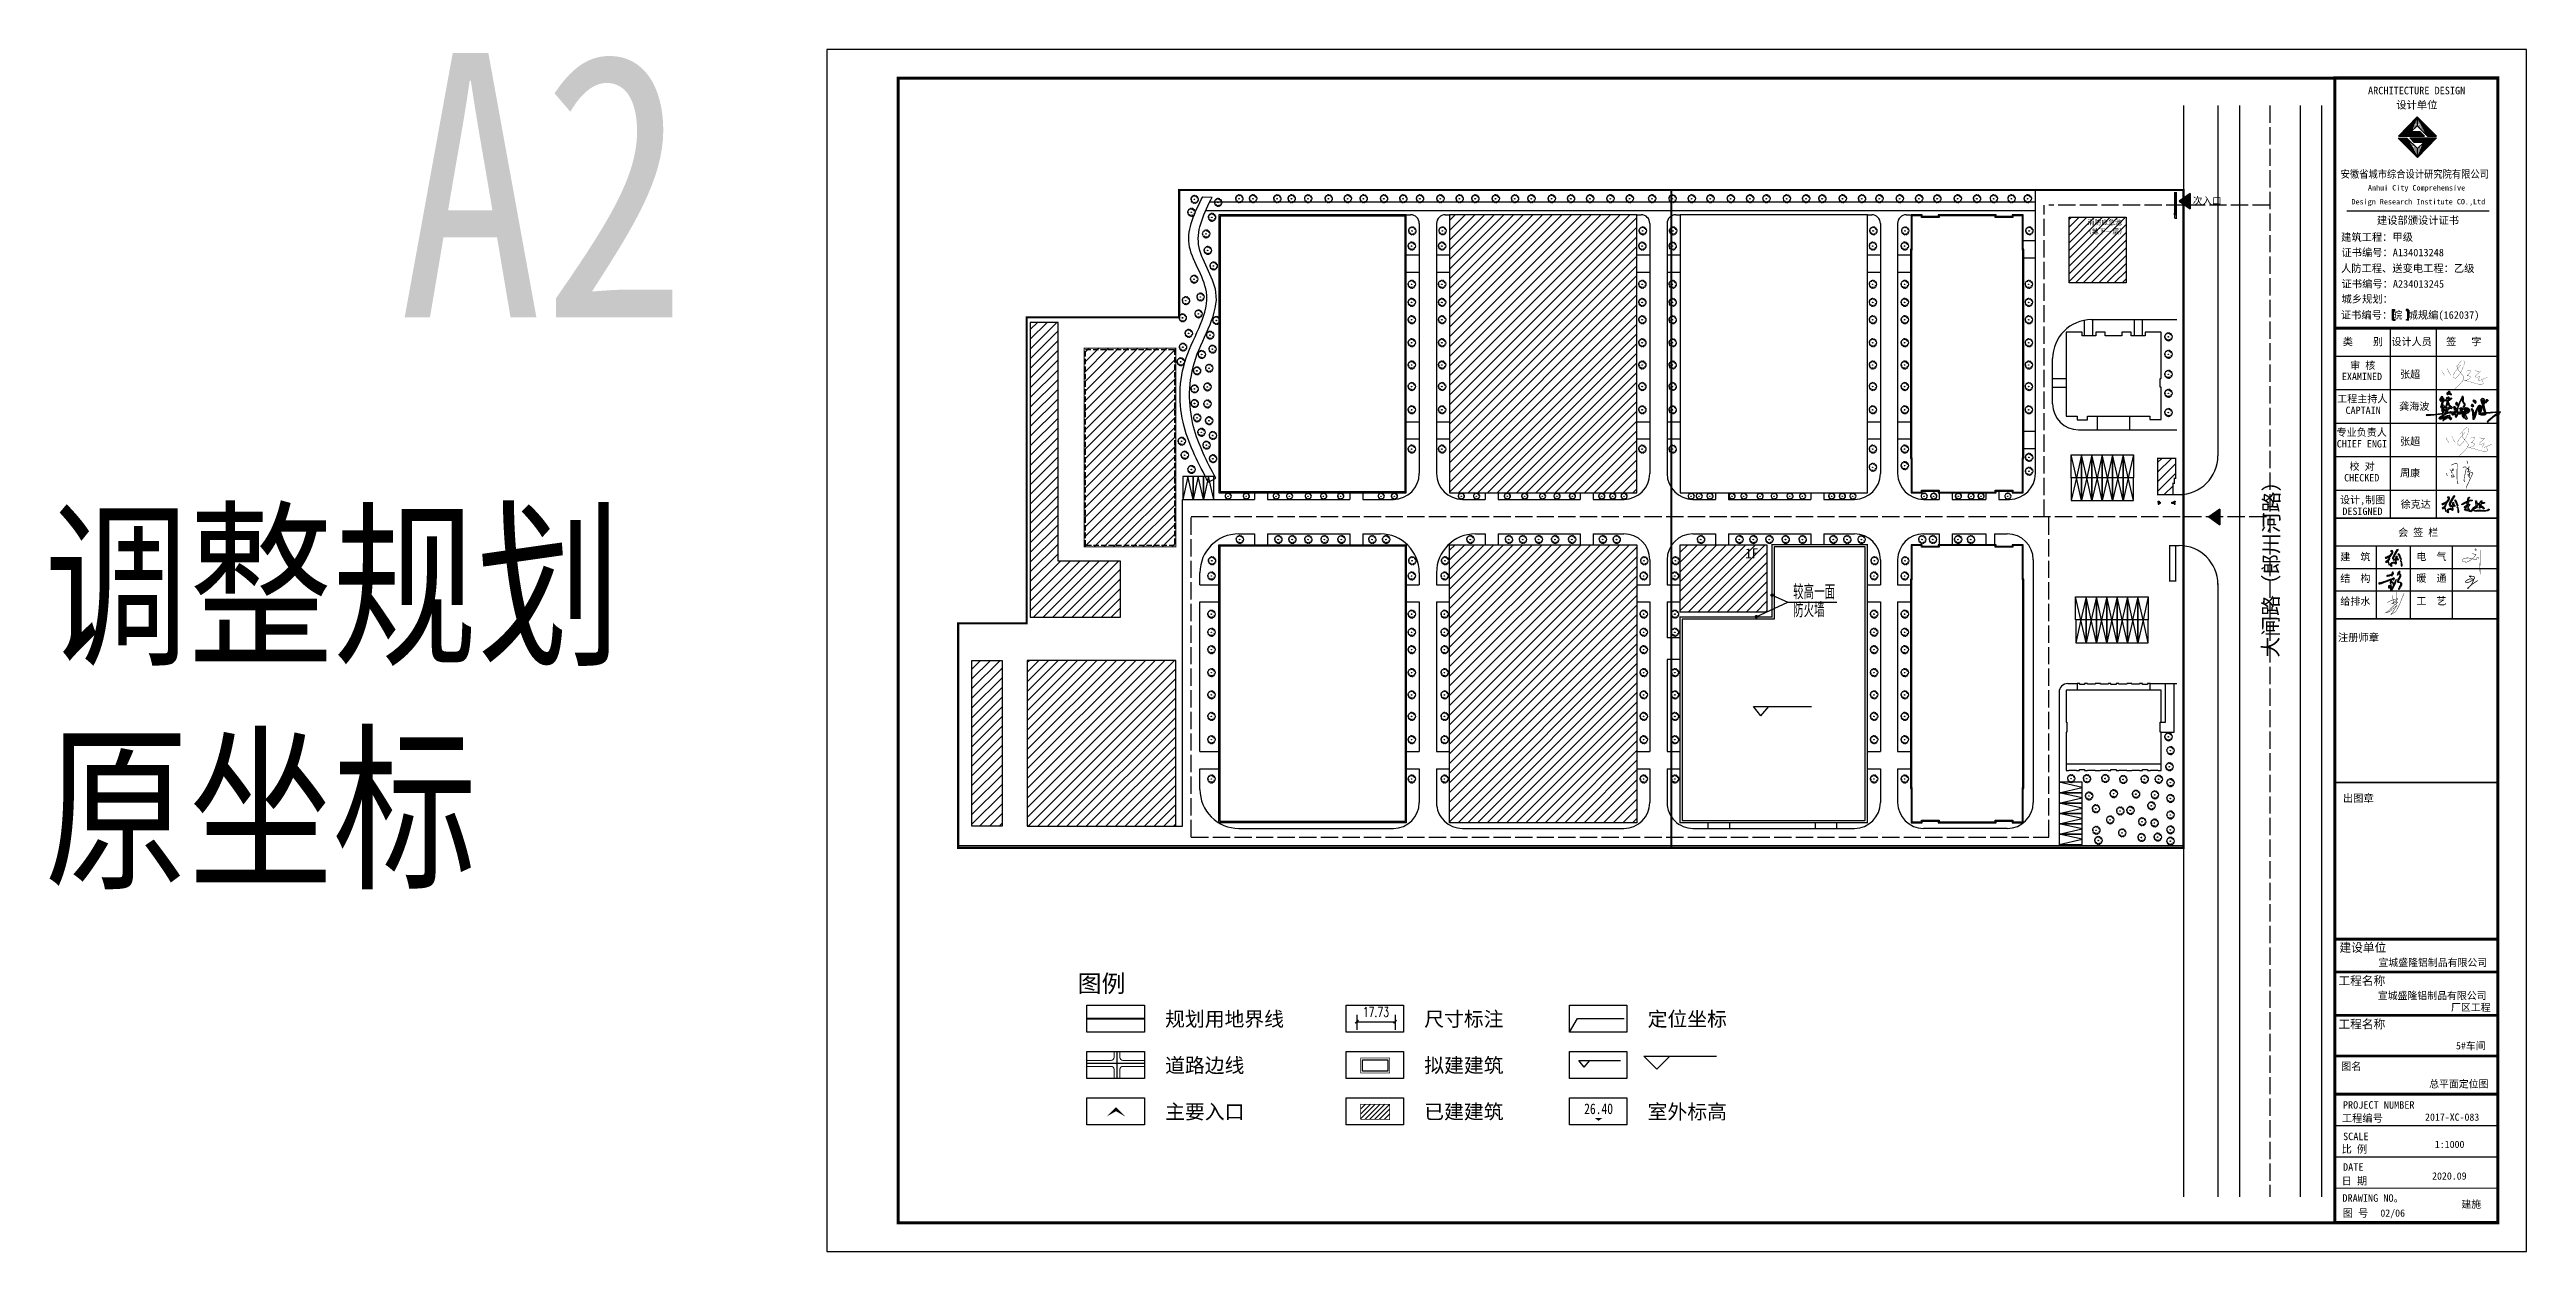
# Model space of a CAD drawing. Header units: millimetres. Extents: x 424383 to 428412, y 54091 to 54919.
# Drawn here: x 424383 to 424956, y 54641 to 54919 of the extents above; entities that cross this region are included whole.
import ezdxf
from ezdxf.enums import TextEntityAlignment as Align

# ---------------------------------------------------------------- set-up
doc = ezdxf.new("R2010")
doc.units = ezdxf.units.MM
doc.linetypes.add('DASH', pattern=[0.35, 0.25, -0.1])
doc.linetypes.add('X3', pattern=[5, 4, -1])
for name, color, linetype in [('-红线', 1, 'Continuous'), ('00规划道路', 7, 'Continuous'), ('A_DE_DETAIL_3', 144, 'Continuous'), ('DIM_COOR', 3, 'Continuous'), ('DIM_ELEV', 3, 'Continuous'), ('DIM_LEAD', 3, 'Continuous'), ('DM-标高', 7, 'Continuous'), ('GZ', 253, 'Continuous'), ('KZ-指标符号', 7, 'Continuous'), ('PUB_DIM', 3, 'Continuous'), ('PUB_TAB', 7, 'Continuous'), ('PUB_TEXT', 7, 'Continuous'), ('PUB_TITLE', 4, 'Continuous'), ('RD-中线', 191, 'Continuous'), ('tree', 84, 'Continuous'), ('停车位', 152, 'Continuous'), ('图框', 122, 'Continuous'), ('已建', 251, 'Continuous'), ('建筑', 2, 'Continuous'), ('建设布局', 7, 'Continuous'), ('签名', 7, 'Continuous'), ('绿化', 76, 'Continuous'), ('路', 150, 'Continuous'), ('路名', 7, 'Continuous'), ('道路', 140, 'Continuous'), ('道路网', 7, 'Continuous')]:
    doc.layers.add(name, color=color, linetype=linetype)
doc.layers.add('RD-红线', color=7, linetype='Continuous', lineweight=9)
doc.layers.add('围墙', color=4, linetype='Continuous', lineweight=0)
doc.styles.add('_TCH_DIM', font='SIMPLEX', dxfattribs={"bigfont": 'GBCBIG'})
doc.styles.add('DIM_FONT', font='SIMPLEX', dxfattribs={"width": 0.7, "bigfont": 'GBCBIG'})
doc.styles.add('DIMHT', font='simhei.ttf', dxfattribs={"width": 0.8})
doc.styles.add('STYLE-黑体', font='simhei.ttf')
doc.styles.add('宋体', font='')
doc.styles.add('等线体', font='simhei.ttf')
doc.styles.add('黑体', font='simhei.ttf', dxfattribs={"width": 0.8, "height": 3.5})
doc.styles.get('宋体').set_extended_font_data('NSimSun')
doc.linetypes.add('FENCELINE2', pattern='A,6.35,-2.54,[132,ltypeshp.shx,S=2.54,R=0,X=-2.54,Y=0],-2.54,25.4', length=36.83)
pattern_1 = [(45, (0, 0), (-1.122532015, 1.122532015), [])]

msp = doc.modelspace()

# ---------------------------------------------------------------- texts
at = {"layer": 'PUB_DIM', "color": 7, "linetype": 'Continuous', "insert": (424689.83, 54696.44), "char_height": 2.25, "attachment_point": 5, "style": 'DIM_FONT'}
msp.add_mtext('\\A1;17.73', dxfattribs=at)
at = {"layer": 'PUB_TAB', "lineweight": -3, "style": 'STYLE-黑体', "width": 1.000119}
for s, p in [('宣城盛隆铝制品有限公司', (424922.01, 54707.05)), ('宣城盛隆铝制品有限公司', (424921.87, 54699.39)), ('厂区工程', (424938.83, 54696.67)), ('5#车间', (424939.97, 54687.77)), ('总平面定位图', (424933.75, 54678.94)), ('2017-XC-083', (424932.81, 54671.25)), ('1:1000', (424935.08, 54664.94)), ('2020.09', (424934.44, 54657.62)), ('02/06', (424922.46, 54649.03)), ('建施', (424941.24, 54651.08))]:
    msp.add_text(s, height=1.679, dxfattribs=at).set_placement(p)
at = {"layer": 'PUB_TEXT', "style": '宋体', "width": 0.8}
for s, height, p in [('A2', 61.21, (424463.47, 54857.3)), ('调整规划', 30.605, (424381.45, 54779.88)), ('原坐标', 30.605, (424381.45, 54728.17))]:
    msp.add_text(s, height=height, dxfattribs=at).set_placement(p)
at = {"layer": 'PUB_TEXT', "linetype": 'Continuous', "style": '宋体'}
msp.add_text('次入口', height=1.635, rotation=359, dxfattribs=at).set_placement((424878.99, 54883.54))
at = {"layer": 'PUB_TEXT'}
for s, height, style, p in [('消防应急池', 1.139, '宋体', (424854.63, 54878.75)), ('（地下一层）', 1.139, '宋体', (424854.02, 54876.65)), ('1F', 2.278, '宋体', (424775.33, 54801.53)), ('较高一面', 3.376, '_TCH_DIM', (424786.45, 54792.01)), ('防火墙', 3.376, '_TCH_DIM', (424786.45, 54787.86))]:
    msp.add_text(s, height=height, dxfattribs=dict(at, style=style)).set_placement(p)
at = {"layer": '图框', "color": 4}
for s, height, style, width, p in [('ARCHITECTURE DESIGN', 1.7426, '黑体', 1, (424919.6, 54908.97)), ('设计单位', 1.743, '黑体', 1, (424926.17, 54905.64)), ('安徽省城市综合设计研究院有限公司', 1.7426, '黑体', 0.88, (424913.26, 54889.62)), (' Design Research Institute CO.,Ltd', 1.2542, '黑体', 1, (424914.83, 54883.47)), ('Anhui City Comprehensive ', 1.2542, '黑体', 1, (424919.58, 54886.69)), ('建设部颁设计证书', 1.743, '黑体', 1, (424921.67, 54878.92)), (' 建筑工程：甲级', 1.743, '黑体', 1, (424912.19, 54875.01)), ('证书编号：A134013248', 1.7426, '黑体', 1, (424913.45, 54871.46)), ('人防工程、送变电工程：乙级', 1.7426, '黑体', 1, (424913.35, 54867.79)), ('城乡规划：', 1.743, '黑体', 1, (424913.47, 54860.7)), ('证书编号：A234013245', 1.7426, '黑体', 1, (424913.48, 54864.19)), ('证书编号：皖 城规编(162037)', 1.7426, '黑体', 1, (424913.33, 54856.99)), ('张超', 1.708, 'STYLE-黑体', 1, (424927.02, 54843.27)), ('龚海波', 1.708, 'STYLE-黑体', 1, (424926.83, 54835.85)), ('张超', 1.708, 'STYLE-黑体', 1, (424927.02, 54827.74)), ('周康', 1.708, 'STYLE-黑体', 1, (424927.02, 54820.42)), ('徐克达', 1.708, 'STYLE-黑体', 1, (424927.17, 54813.17)), ('注册师章', 1.743, '黑体', 1, (424912.64, 54782.31)), ('出图章', 1.743, '黑体', 1, (424913.79, 54745.08)), ('建设单位', 1.988, '黑体', 1, (424912.98, 54710.36)), ('工程名称', 1.988, '黑体', 1, (424912.75, 54702.66)), ('工程名称', 1.988, '黑体', 1, (424912.75, 54692.62)), ('图名', 1.743, '黑体', 1, (424913.35, 54682.98)), ('工程编号', 1.743, '黑体', 1, (424913.54, 54670.96)), ('SCALE', 1.743, '黑体', 1, (424913.82, 54666.75)), ('比 例', 1.743, '黑体', 1, (424913.48, 54663.81)), ('DATE', 1.743, '黑体', 1, (424913.81, 54659.66)), ('日 期', 1.743, '黑体', 1, (424913.48, 54656.44)), ('DRAWING NO。', 1.7427, '黑体', 1, (424913.67, 54652.48)), ('图 号', 1.743, '黑体', 1, (424913.73, 54649))]:
    msp.add_text(s, height=height, dxfattribs=dict(at, style=style, width=width)).set_placement(p)
at = {"layer": '图框', "color": 0, "width": 1}
for s, height, style, p in [('类    别 ', 1.708, 'STYLE-黑体', (424913.76, 54850.82)), ('设计人员', 1.708, 'STYLE-黑体', (424925.03, 54850.82)), ('签   字', 1.708, 'STYLE-黑体', (424937.71, 54850.82)), ('EXAMINED ', 1.708, 'STYLE-黑体', (424913.55, 54842.77)), ('审 核', 1.708, 'STYLE-黑体', (424915.47, 54845.33)), ('工程主持人', 1.708, 'STYLE-黑体', (424912.46, 54837.6)), ('CAPTAIN', 1.708, 'STYLE-黑体', (424914.4, 54834.94)), ('专业负责人', 1.708, 'STYLE-黑体', (424912.32, 54829.83)), ('CHIEF ENGI', 1.708, 'STYLE-黑体', (424912.37, 54827.18)), ('CHECKED  ', 1.708, 'STYLE-黑体', (424914.08, 54819.31)), ('校 对', 1.708, 'STYLE-黑体', (424915.32, 54821.96)), ('设计,制图', 1.708, 'STYLE-黑体', (424913.11, 54814.2)), ('DESIGNED ', 1.708, 'STYLE-黑体', (424913.67, 54811.54)), ('会 签 栏', 1.708, 'STYLE-黑体', (424926.57, 54806.64)), ('建  筑', 1.708, 'STYLE-黑体', (424913.18, 54800.99)), ('电  气', 1.708, 'STYLE-黑体', (424930.79, 54801.05)), ('结  构', 1.708, 'STYLE-黑体', (424913.18, 54796)), ('给排水', 1.708, 'STYLE-黑体', (424913.18, 54790.72)), ('工  艺', 1.708, 'STYLE-黑体', (424930.79, 54790.77)), ('暖  通', 1.708, 'STYLE-黑体', (424930.79, 54796.05)), ('PROJECT NUMBER', 1.7427, '黑体', (424913.78, 54674.04))]:
    msp.add_text(s, height=height, dxfattribs=dict(at, style=style)).set_placement(p)
at = {"layer": '图框', "color": 4, "lineweight": -3, "style": '黑体', "width": 1}
for s, height, p in [('图例', 4.037, (424620.77, 54701.01)), ('规划用地界线', 3.364, (424641, 54693.13)), ('尺寸标注', 3.364, (424701.02, 54693.13)), ('定位坐标', 3.364, (424752.76, 54693.13)), ('道路边线', 3.364, (424641, 54682.39)), ('拟建建筑', 3.364, (424701.02, 54682.39)), ('主要入口', 3.364, (424641, 54671.66)), ('已建建筑', 3.364, (424701.02, 54671.66)), ('室外标高', 3.364, (424752.76, 54671.66))]:
    msp.add_text(s, height=height, dxfattribs=at).set_placement(p)
at = {"layer": '路名', "color": 6, "linetype": 'Continuous', "style": '等线体'}
msp.add_text('大闸路（郎川河路）', height=3.52, rotation=89.68663, dxfattribs=at).set_placement((424898.79, 54778.55))

# ---------------------------------------------------------------- blocks, each defined once
blk = doc.blocks.new('dfghfg')
at = {"layer": 'tree', "color": 68, "linetype": 'ByBlock'}
for p, q in [((509406.3, 3423593), (509406.6, 3423593.1)), ((509406.6, 3423593.1), (509406.4, 3423593.2)), ((509406.4, 3423593.2), (509406.4, 3423593.2))]:
    blk.add_line(p, q, dxfattribs=at)
blk.add_circle((509407.7, 3423592.5), 0.115, dxfattribs=at)
for centre, radius, start, end in [((509407.8, 3423592.5), 1.61, 160.8426, 187.275), ((509406, 3423589.7), 2.64, 77.3728, 85.4649), ((509407.8, 3423591), 1.76, 134.7782, 147.3315), ((509407.8, 3423592.5), 1.58, 126.0751, 153.6245), ((509406.7, 3423593.1), 0.673, 48.5203, 80.5151), ((509407.8, 3423592.5), 1.6, 89.3321, 114.3856), ((509406.8, 3423593.7), 0.39, 343.6555, 39.76), ((509407.3, 3423593.8), 0.579, 352.0775, 26.6129), ((509407.6, 3423594.2), 0.606, 304.1868, 338.5411), ((509407.8, 3423592.5), 1.59, 62.8767, 77.7021), ((509408.1, 3423593.9), 0.461, 315.8454, 359.7651), ((509407.1, 3423598.3), 4.9, 285.4397, 290.7099), ((509409, 3423592.6), 0.701, 83.5323, 121.6544), ((509410.7, 3423598.8), 5.9, 250.0865, 256.3451), ((509407.8, 3423592.5), 1.57, 31.4098, 49.4753), ((509407.8, 3423592.5), 1.6, 340.3307, 19.43), ((509407.8, 3423592.5), 1.57, 200.8103, 231.4392), ((509407.1, 3423591.3), 0.262, 97.741, 188.8108), ((509403.8, 3423590.9), 3.32, 2.9465, 10.9238), ((509407.8, 3423592.5), 1.57, 243.1498, 261.8356), ((509408.2, 3423591.2), 0.661, 160.6008, 199.3992), ((509408.1, 3423591.4), 0.534, 186.1911, 248.4952), ((509407.8, 3423592.5), 1.58, 274.7236, 290.3277), ((509408.7, 3423591.4), 0.49, 170.6314, 220.6278), ((509408.8, 3423592.1), 0.9, 230.4582, 263.1093), ((509407.8, 3423592.5), 1.54, 305.394, 326.2464), ((509408.9, 3423593.9), 1.97, 266.7455, 282.0146), ((509407.8, 3423590.6), 1.64, 39.6536, 53.993)]:
    blk.add_arc(centre, radius, start, end, dxfattribs=at)
blk = doc.blocks.new('sdg')
at = {"layer": '停车位', "linetype": 'Continuous', "flags": 128}
for points in [[(512415.03, 3422059.07), (512415.03, 3422064.37), (512417.43, 3422064.37), (512417.43, 3422059.07), (512415.03, 3422059.07)], [(512415.03, 3422059.07), (512416.23, 3422064.37), (512417.43, 3422059.07)]]:
    blk.add_lwpolyline(points, dxfattribs=at)
blk = doc.blocks.new('dsfsd')
at = {"layer": '00规划道路', "linetype": 'Continuous'}
blk.add_hatch(color=256, dxfattribs=at).paths.add_polyline_path([(40390652.56, 3427609.06), (40390650.56, 3427609.06), (40390651.56, 3427607.64)])
blk.add_line((40390650.56, 3427609.06), (40390652.56, 3427609.06), dxfattribs=at)
at = {"layer": '00规划道路', "linetype": 'Continuous', "flags": 128}
blk.add_lwpolyline([(40390650.56, 3427609.06), (40390651.56, 3427607.64), (40390652.56, 3427609.06)], dxfattribs=at)
blk.add_lwpolyline([(40390652.56, 3427609.06), (40390650.56, 3427609.06), (40390651.56, 3427607.64)], close=True, dxfattribs=at)
blk = doc.blocks.new('4444')
h = blk.add_hatch(color=256)
h.paths.add_polyline_path([(2410803, -791016), (2411313, -790632), (2412093, -789663), (2412505, -789070), (2412505, -788632), (2412242, -788111), (2411995, -788061), (2411616, -788105), (2411337, -788249), (2411892, -788360), (2412142, -788625), (2411979, -789013), (2411323, -789917), (2411020, -790315), (2410344, -790681), (2409405, -791142), (2408864, -791348), (2409008, -791619), (2409381, -791619), (2410113, -791261), (2410591, -791261), (2410731, -791432), (2410352, -792141), (2409776, -792930), (2409051, -793396), (2409221, -793632), (2409951, -793375), (2410308, -793539), (2410484, -794326), (2410561, -794770), (2410775, -794716), (2410698, -794452), (2410632, -793707), (2410385, -793306), (2410199, -793131), (2410797, -792211), (2410973, -791685), (2410935, -791197)])
h.paths.add_polyline_path([(2412531, -790837), (2412249, -791573), (2412276, -791917), (2412772, -791711), (2413009, -791612), (2412875, -791312), (2412868, -791146), (2414343, -788610), (2414866, -787929), (2415056, -787702), (2414976, -787475), (2414425, -787668), (2413626, -788914)])
h.paths.add_polyline_path([(2415969, -791762), (2416617, -792227), (2416466, -791795), (2416131, -791152), (2415795, -790270), (2415493, -789740), (2415114, -789595), (2414877, -789713), (2415352, -790226)])
h.paths.add_polyline_path([(2414395, -792307), (2414806, -792394), (2415319, -792232), (2414968, -792097), (2414260, -792075), (2414552, -791735), (2414671, -791324), (2414492, -790892), (2414022, -790779), (2413736, -790919), (2413887, -791184), (2414103, -791119), (2414243, -791411), (2414081, -791551), (2413876, -791513), (2413736, -791729), (2413692, -791875), (2413509, -792053), (2412757, -792356), (2412606, -792431), (2412741, -792577), (2413519, -792431), (2413714, -792475), (2413703, -792761), (2413746, -793806), (2413741, -794022), (2413492, -793774), (2412990, -793579), (2412433, -793644), (2411909, -793833), (2411487, -794238), (2411185, -794659), (2411196, -794962), (2411325, -795297), (2411498, -795297), (2412033, -795383), (2412179, -795097), (2411839, -795097), (2411568, -794994), (2411698, -794584), (2412011, -794141), (2412406, -793893), (2412725, -793844), (2413044, -793828), (2413470, -794071), (2413838, -794292), (2414195, -794136), (2414168, -793849), (2414119, -792915), (2414151, -792429)])
h.paths.add_polyline_path([(2416358, -793833), (2416472, -795062), (2416627, -795390), (2416841, -795271), (2416841, -794854), (2416752, -793990), (2416645, -793198), (2416293, -792918), (2415983, -792950), (2416306, -793178)])
h.paths.add_polyline_path([(2419255, -790808), (2418380, -791452), (2418385, -791579), (2418495, -791741), (2419045, -791464), (2419732, -791113), (2420722, -790547), (2421000, -790395), (2420806, -790793), (2420581, -791194), (2420675, -791354), (2421209, -791039), (2421508, -790531), (2421576, -790094), (2422116, -790020), (2423101, -789895), (2423457, -789732), (2423227, -789533), (2422698, -789481), (2422142, -789643), (2421608, -789926), (2421582, -789675), (2421555, -789115), (2421665, -788685), (2421922, -788350), (2422027, -788099), (2421760, -788078), (2421377, -788470), (2421162, -789099), (2421162, -789939), (2420544, -790138)])
h.paths.add_polyline_path([(2422893, -794437), (2422413, -794640), (2422044, -794542), (2421919, -794305), (2421814, -793957), (2421720, -793648), (2421393, -793582), (2421163, -793536), (2421229, -793241), (2421400, -793011), (2421288, -792860), (2421262, -792570), (2421637, -792196), (2422057, -791696), (2421801, -791414), (2421518, -791453), (2420716, -791736), (2420203, -792183), (2420177, -792827), (2420315, -793162), (2420085, -793195), (2419947, -792860), (2419861, -792406), (2419644, -792709), (2419618, -793097), (2419769, -793340), (2419999, -793642), (2419835, -793846), (2419657, -794063), (2419789, -794240), (2420052, -794332), (2420328, -794076), (2420552, -794003), (2420453, -794247), (2420374, -794496), (2420532, -794785), (2420815, -794674), (2420999, -794279), (2421176, -793911), (2421492, -793964), (2421604, -794444), (2421959, -794950), (2422603, -795075), (2423083, -794831), (2423774, -794266), (2424398, -793346), (2424681, -792807), (2424530, -792544), (2424089, -793122), (2423432, -793885)])
h.paths.add_polyline_path([(2420716, -792761), (2420519, -792873), (2420433, -792597), (2420558, -792361), (2420966, -792124), (2421032, -792086), (2421130, -792255), (2420907, -792472)], flags=16)
h.paths.add_polyline_path([(2426876, -791458), (2426893, -791854), (2426852, -792423), (2426645, -793141), (2426786, -793413), (2427083, -793248), (2427479, -792992), (2427768, -792646), (2427957, -792802), (2428337, -793231), (2428609, -793817), (2428865, -793899), (2428890, -793462), (2428519, -792901), (2428023, -792448), (2427695, -792189), (2427190, -792539), (2427314, -792143), (2427363, -791730), (2427570, -791236), (2427834, -791128), (2428609, -791095), (2429245, -790881), (2428956, -790601), (2428304, -790683), (2427553, -790749), (2427479, -790436), (2427677, -790263), (2427949, -790040), (2427751, -789883), (2427314, -789834), (2427215, -790197), (2427091, -790625), (2426901, -790922), (2426530, -791005), (2425779, -791401), (2425597, -791549), (2425540, -791054), (2425391, -790609), (2425267, -790180), (2425375, -789933), (2425086, -789826), (2424904, -789883), (2424929, -790271), (2424929, -790972), (2425094, -791491), (2424995, -791755), (2425045, -792110), (2425234, -792077), (2425259, -792456), (2424871, -793289), (2424607, -793413), (2424855, -793569), (2425333, -793182), (2425556, -792786), (2425721, -792349), (2425861, -791928), (2426126, -791697), (2426480, -791607)])
h.paths.add_polyline_path([(2428936, -794931), (2430663, -794692), (2431250, -794235), (2431308, -793837), (2431047, -793888), (2430460, -794228), (2429749, -794417), (2428501, -794547), (2426644, -794206), (2425607, -794243), (2424940, -794547), (2424359, -794409), (2424142, -794612), (2424475, -794859), (2425346, -794924), (2426071, -794721), (2426804, -794743)])
for points in [[(2411337, -788249), (2411892, -788360), (2412142, -788625), (2411979, -789013), (2411323, -789917), (2411020, -790315), (2410344, -790681), (2409405, -791142), (2408864, -791348), (2409008, -791619), (2409381, -791619), (2410113, -791261), (2410591, -791261), (2410731, -791432), (2410352, -792141), (2409776, -792930), (2409051, -793396), (2409221, -793632), (2409951, -793375), (2410308, -793539), (2410484, -794326), (2410561, -794770), (2410775, -794716), (2410698, -794452), (2410632, -793707), (2410385, -793306), (2410199, -793131), (2410797, -792211), (2410973, -791685), (2410935, -791197), (2410803, -791016), (2411313, -790632), (2412093, -789663), (2412505, -789070), (2412505, -788632), (2412242, -788111), (2411995, -788061), (2411616, -788105), (2411337, -788249)], [(2414976, -787475), (2414425, -787668), (2413626, -788914), (2412531, -790837), (2412249, -791573), (2412276, -791917), (2412772, -791711), (2413009, -791612), (2412875, -791312), (2412868, -791146), (2414343, -788610), (2414866, -787929), (2415056, -787702), (2414976, -787475)], [(2418380, -791452), (2419255, -790808), (2420544, -790138), (2421162, -789939), (2421162, -789099), (2421377, -788470), (2421760, -788078), (2422027, -788099), (2421922, -788350), (2421665, -788685), (2421555, -789115), (2421582, -789675), (2421608, -789926), (2422142, -789643), (2422698, -789481), (2423227, -789533), (2423457, -789732), (2423101, -789895), (2422116, -790020), (2421576, -790094), (2421508, -790531), (2421209, -791039), (2420675, -791354), (2420581, -791194), (2420806, -790793), (2421000, -790395), (2420722, -790547), (2419732, -791113), (2419045, -791464), (2418495, -791741), (2418385, -791579), (2418380, -791452)], [(2413887, -791184), (2414103, -791119), (2414103, -791119), (2414243, -791411), (2414081, -791551), (2413876, -791513), (2413736, -791729), (2413692, -791875), (2413509, -792053), (2412757, -792356), (2412606, -792431), (2412741, -792577), (2412741, -792577), (2413519, -792431), (2413714, -792475), (2413703, -792761), (2413746, -793806), (2413741, -794022), (2413492, -793774), (2412990, -793579), (2412433, -793644), (2411909, -793833), (2411487, -794238), (2411185, -794659), (2411196, -794962), (2411325, -795297), (2411498, -795297), (2412033, -795383), (2412179, -795097), (2411839, -795097), (2411568, -794994), (2411698, -794584), (2412011, -794141), (2412406, -793893), (2412725, -793844), (2413044, -793828), (2413470, -794071), (2413838, -794292), (2414195, -794136), (2414168, -793849), (2414119, -792915), (2414151, -792429), (2414395, -792307), (2414806, -792394), (2415319, -792232), (2414968, -792097), (2414260, -792075), (2414552, -791735), (2414671, -791324), (2414492, -790892), (2414022, -790779), (2413736, -790919), (2413887, -791184)], [(2414877, -789713), (2415352, -790226), (2415969, -791762), (2416617, -792227), (2416466, -791795), (2416131, -791152), (2415795, -790270), (2415493, -789740), (2415114, -789595), (2414877, -789713)], [(2415983, -792950), (2416306, -793178), (2416358, -793833), (2416472, -795062), (2416627, -795390), (2416841, -795271), (2416841, -794854), (2416752, -793990), (2416645, -793198), (2416293, -792918), (2415983, -792950)], [(2419861, -792406), (2419947, -792860), (2420085, -793195), (2420085, -793195), (2420315, -793162), (2420177, -792827), (2420203, -792183), (2420716, -791736), (2421518, -791453), (2421801, -791414), (2422057, -791696), (2421637, -792196), (2421262, -792570), (2421288, -792860), (2421400, -793011), (2421229, -793241), (2421163, -793536), (2421393, -793582), (2421720, -793648), (2421814, -793957), (2421919, -794305), (2422044, -794542), (2422044, -794542), (2422413, -794640), (2422893, -794437), (2423432, -793885), (2424089, -793122), (2424530, -792544), (2424530, -792544), (2424681, -792807), (2424398, -793346), (2423774, -794266), (2423083, -794831), (2422603, -795075), (2421959, -794950), (2421604, -794444), (2421492, -793964), (2421176, -793911), (2420999, -794279), (2420815, -794674), (2420532, -794785), (2420374, -794496), (2420453, -794247), (2420552, -794003), (2420328, -794076), (2420052, -794332), (2419789, -794240), (2419657, -794063), (2419835, -793846), (2419999, -793642), (2419769, -793340), (2419618, -793097), (2419644, -792709), (2419861, -792406), (2419861, -792406)]]:
    blk.add_lwpolyline(points)
for points in [[(2420966, -792124), (2420558, -792361), (2420433, -792597), (2420519, -792873), (2420716, -792761), (2420907, -792472), (2421130, -792255), (2421032, -792086)], [(2424359, -794409), (2424940, -794547), (2425607, -794243), (2426644, -794206), (2428501, -794547), (2429749, -794417), (2430460, -794228), (2431047, -793888), (2431308, -793837), (2431250, -794235), (2430663, -794692), (2428936, -794931), (2426804, -794743), (2426071, -794721), (2425346, -794924), (2424475, -794859), (2424142, -794612)], [(2425375, -789933), (2425267, -790180), (2425391, -790609), (2425540, -791054), (2425597, -791549), (2425779, -791401), (2426530, -791005), (2426901, -790922), (2427091, -790625), (2427215, -790197), (2427314, -789834), (2427751, -789883), (2427949, -790040), (2427677, -790263), (2427479, -790436), (2427553, -790749), (2427553, -790749), (2428304, -790683), (2428956, -790601), (2429245, -790881), (2428609, -791095), (2427834, -791128), (2427570, -791236), (2427363, -791730), (2427314, -792143), (2427190, -792539), (2427695, -792189), (2428023, -792448), (2428519, -792901), (2428890, -793462), (2428865, -793899), (2428609, -793817), (2428337, -793231), (2427957, -792802), (2427768, -792646), (2427479, -792992), (2427083, -793248), (2426786, -793413), (2426645, -793141), (2426852, -792423), (2426893, -791854), (2426876, -791458), (2426480, -791607), (2426126, -791697), (2425861, -791928), (2425721, -792349), (2425556, -792786), (2425333, -793182), (2424855, -793569), (2424607, -793413), (2424871, -793289), (2425259, -792456), (2425234, -792077), (2425045, -792110), (2424995, -791755), (2425094, -791491), (2424929, -790972), (2424929, -790271), (2424904, -789883), (2425086, -789826)]]:
    blk.add_lwpolyline(points, close=True)
blk = doc.blocks.new('A$C5036373A')
at = {"linetype": 'ByBlock', "lineweight": 9, "ltscale": 300, "const_width": 100}
for points in [[(933, 4220), (1518, 4475), (1762, 4479), (1913, 4467), (1968, 4413), (1991, 4251), (1935, 2341), (1984, 1374), (2123, 929), (1956, 1019)], [(3701, 5014), (3788, 4786), (3782, 4494)], [(47, 2812), (231, 2300)], [(682, 3398), (900, 3258), (1080, 3254), (1223, 3276), (1272, 3322), (1311, 3386), (1321, 3478), (1275, 3549), (1223, 3574), (1150, 3464), (1013, 3109), (1006, 2848), (1066, 2806), (1192, 2833)], [(890, 2361), (969, 2242), (1000, 2382), (1194, 2482), (1340, 2473), (1361, 2400), (1312, 2282), (1249, 2173), (1051, 2051), (1015, 2082), (1261, 2103), (1586, 2160)], [(2979, 3779), (3251, 3909), (3529, 3879), (3591, 3710), (3593, 3546), (3555, 3398), (3226, 1882), (3213, 1589), (3213, 1431), (3237, 1326), (3262, 1289), (3317, 1320), (3377, 1416)], [(4130, 2694), (4311, 2840), (4535, 2863), (4700, 2873), (4740, 2844), (4783, 2797), (4037, 1189), (3729, 560), (3670, 344), (3637, 198), (3645, 2)], [(3801, 3662), (4062, 3705), (4028, 3374), (3781, 3600), (3778, 3697)], [(4166, 3392), (3855, 3077), (3875, 3010), (4040, 3030), (4225, 3101), (4360, 3230), (4363, 3289)], [(4107, 3985), (4062, 3705), (4028, 3374), (4148, 2571), (4186, 2016), (3890, 2500), (4153, 2500)]]:
    blk.add_lwpolyline(points, dxfattribs=at)
blk = doc.blocks.new('建筑专业签名')
at = {"linetype": 'Continuous', "const_width": 10}
for points in [[(2865, 403), (2865, 403), (2865, 403), (2935, 270), (2982, 210), (2982, 203), (2992, 200), (2998, 190)], [(3114, 490), (3134, 457), (3151, 403), (3221, 270), (3267, 210), (3267, 203), (3277, 200), (3284, 190)], [(3584, 480), (3571, 477), (3457, 340), (3457, 333), (3431, 300), (3394, 223), (3394, 200), (3387, 197), (3384, 143), (3394, 113), (3427, 77), (3457, 63), (3497, 70), (3541, 110), (3547, 110), (3561, 130), (3567, 130), (3571, 140), (3631, 203), (3634, 217), (3667, 257), (3684, 293), (3691, 297), (3691, 303), (3701, 307)], [(3701, 307), (3727, 283), (3767, 230), (3774, 230), (3787, 203), (3834, 153), (3854, 117), (3854, 40), (3837, 10), (3837, -3), (3827, -10), (3827, -17), (3821, -20), (3814, -37), (3774, -90), (3774, -97), (3764, -100), (3697, -183), (3551, -330), (3507, -367), (3501, -367), (3484, -387), (3477, -387), (3471, -397), (3464, -397), (3444, -417), (3394, -450)], [(3597, 627), (3587, 630), (3537, 610), (3511, 587), (3514, 583)], [(3597, 627), (3581, 560), (3584, 503)], [(3584, 503), (3597, 507), (3661, 577), (3684, 610), (3694, 613), (3691, 640), (3607, 637)], [(3584, 503), (3584, 480)], [(3701, 317), (3671, 343), (3667, 353), (3617, 407), (3614, 420), (3601, 433), (3584, 480)], [(3607, 637), (3597, 627)], [(3864, 673), (3884, 743), (3881, 793), (3861, 830), (3831, 847), (3771, 843), (3741, 820), (3724, 813), (3677, 770), (3631, 703), (3614, 670), (3607, 637)], [(3701, 317), (3711, 340), (3724, 353), (3747, 403), (3754, 407), (3754, 413), (3774, 440), (3777, 460), (3807, 520), (3811, 537), (3827, 560), (3827, 573)], [(3701, 307), (3701, 317)], [(3831, 583), (3831, 580)], [(3841, 610), (3841, 607)], [(3854, 650), (3854, 640)], [(3857, 663), (3857, 657)], [(3941, -50), (3944, -37), (3961, -33), (3981, -23), (3984, -17), (4027, -3), (4031, 3), (4047, 7), (4087, 30), (4127, 70), (4137, 87), (4141, 117), (4134, 133), (4117, 150), (4071, 167), (3997, 167), (3997, 187), (4024, 203), (4031, 217), (4067, 247), (4104, 290), (4134, 340), (4147, 377), (4147, 400), (4127, 413), (4041, 403), (3994, 390), (3954, 370), (3927, 370)], [(4647, -7), (4557, -27), (4517, -27), (4494, -10), (4494, 13), (4574, 117), (4574, 140), (4554, 143), (4457, 110), (4407, 100), (4377, 100), (4364, 107), (4354, 120), (4354, 147), (4371, 173), (4391, 193), (4407, 200), (4414, 213), (4464, 253), (4574, 360), (4581, 373), (4577, 383), (4427, 380), (4384, 393), (4364, 407)], [(4647, -7), (4661, 7), (4714, 23), (4727, 33), (4781, 50), (4804, 67), (4874, 90), (4884, 100), (4921, 117)], [(3941, -50), (3861, -53)], [(3941, -50), (3951, -57), (3984, -57), (3997, -63), (4057, -73), (4067, -80), (4161, -103), (4397, -177), (4504, -200), (4551, -203)], [(4551, -203), (4551, -210)], [(4551, -203), (4557, -203)], [(4557, -203), (4664, -200), (4704, -187), (4717, -173), (4721, -130), (4711, -103), (4697, -90), (4694, -77), (4654, -23), (4647, -7)], [(4557, -203), (4557, -210)]]:
    blk.add_lwpolyline(points, dxfattribs=at)
blk = doc.blocks.new('新块.dwgASFDFDD')
at = {"layer": '签名'}
h = blk.add_hatch(color=256, dxfattribs=at)
h.paths.add_polyline_path([(95690, 22500, -0.2311782), (95691, 22503), (95725, 22524), (95758, 22541, -0.2745512), (95762, 22541), (95766, 22538, -0.2903573), (95768, 22534), (95765, 22514, -0.2827125), (95763, 22511), (95755, 22509, 0.1297397), (95739, 22498), (95738, 22496), (95737, 22486, 0.0707295), (95738, 22476), (95739, 22470, 0.1184184), (95747, 22454), (95773, 22422), (95795, 22397), (95803, 22387, -0.1916955), (95804, 22384), (95803, 22376, 0.4651275), (95808, 22372), (95845, 22376), (95894, 22387, 0.4483399), (95897, 22392), (95896, 22395), (95889, 22402), (95885, 22407, -0.157491), (95883, 22413), (95883, 22417, -0.24693), (95887, 22427), (95887, 22427, 0.4405787), (95888, 22444), (95875, 22457), (95860, 22468, -0.1702936), (95855, 22474), (95853, 22482, -0.1023721), (95852, 22487), (95854, 22500, -0.3737341), (95864, 22510), (95865, 22510, 0.254103), (95874, 22515), (95880, 22525), (95881, 22524), (95884, 22512), (95884, 22510, 0.3316469), (95895, 22501), (95896, 22501), (95904, 22501, 0.2633546), (95914, 22507), (95914, 22508), (95916, 22519, -0.1849749), (95920, 22526), (95925, 22529, -0.149598), (95931, 22532), (95951, 22533), (95993, 22532), (96008, 22528), (96023, 22523), (96035, 22515), (96050, 22498), (96074, 22473), (96082, 22464), (96084, 22450), (96088, 22438), (96092, 22392), (96089, 22373), (96073, 22372), (96070, 22363), (96067, 22352), (96053, 22340), (96044, 22323), (96030, 22307), (96021, 22303), (96014, 22313), (96008, 22316), (95994, 22314), (95992, 22305), (95972, 22300), (95921, 22296), (95911, 22293), (95920, 22268), (95924, 22240), (95935, 22209), (95981, 22111), (95992, 22087), (95994, 22066), (95959, 22051), (95941, 22063), (95917, 22118), (95896, 22167, 0.1192392), (95885, 22181), (95873, 22191), (95862, 22201), (95862, 22205, 0.2670552), (95846, 22239), (95835, 22246), (95823, 22268), (95812, 22280), (95810, 22281, 0.2259425), (95801, 22283), (95781, 22278, -0.0477253), (95779, 22277), (95690, 22270), (95625, 22269), (95616, 22267), (95617, 22270, -0.3028535), (95627, 22278), (95717, 22286), (95782, 22296, 0.0796221), (95785, 22297), (95796, 22302, 0.4478315), (95799, 22313), (95792, 22322, 0.1019565), (95790, 22324), (95781, 22330), (95757, 22328), (95652, 22319), (95627, 22319), (95598, 22315), (95585, 22310), (95576, 22298), (95576, 22199, -0.1505998), (95569, 22178), (95567, 22176), (95561, 22164, -0.0753896), (95555, 22155), (95544, 22144, -0.2584422), (95537, 22142), (95532, 22143, -0.1723636), (95528, 22146), (95524, 22150, -0.1164919), (95523, 22153), (95520, 22169), (95517, 22237, 0.2576538), (95513, 22243), (95509, 22246), (95508, 22255, 0.1379316), (95506, 22259), (95501, 22267, -0.1308824), (95499, 22270), (95497, 22290, 0.3758726), (95489, 22296), (95457, 22296, 0.1537848), (95453, 22295), (95430, 22279), (95421, 22273, 0.298099), (95418, 22266), (95419, 22263), (95464, 22259, -0.4493861), (95467, 22255), (95467, 22252), (95419, 22252, 0.2101277), (95413, 22250), (95409, 22245), (95407, 22244, -0.3409188), (95393, 22247), (95392, 22249, 0.2107582), (95386, 22252), (95377, 22253, -0.2019035), (95369, 22257), (95362, 22265, -0.2593176), (95360, 22275), (95361, 22278, -0.2644118), (95375, 22291), (95386, 22294), (95387, 22296, 0.4254704), (95385, 22301), (95381, 22302, 0.0802437), (95373, 22304), (95355, 22303), (95250, 22302), (95168, 22295), (95131, 22293, 0.1458836), (95127, 22291), (95074, 22251), (95031, 22222), (94977, 22182), (94907, 22134), (94885, 22117, 0.1517836), (94882, 22112), (94880, 22106), (94880, 22101, 0.1212985), (94881, 22096), (94884, 22092), (94890, 22090), (94897, 22090, 0.1086891), (94913, 22094), (94923, 22099), (95000, 22135), (95093, 22177), (95172, 22209), (95205, 22216), (95255, 22219), (95267, 22218, -0.148728), (95275, 22215), (95282, 22210, -0.1164498), (95287, 22204), (95292, 22194), (95275, 22191, 0.1879528), (95266, 22186), (95247, 22162, 0.102525), (95244, 22157), (95240, 22141), (95220, 22141, 0.144191), (95212, 22138), (95120, 22079), (95033, 22028, 0.0634912), (95030, 22026), (95014, 22010, -0.0805918), (95010, 22007), (95005, 22005, -0.1789049), (94995, 22003), (94991, 22010), (94987, 22022, -0.2794501), (94990, 22037), (94995, 22043), (95019, 22050, 0.0733812), (95023, 22052), (95139, 22129), (95180, 22157, 0.0675498), (95183, 22160), (95189, 22167), (95190, 22169, 0.3053414), (95178, 22175), (95173, 22175), (95095, 22140), (94958, 22081), (94918, 22066, -0.0526373), (94910, 22064), (94887, 22060, -0.0905955), (94874, 22061), (94858, 22064, -0.0850382), (94846, 22069), (94840, 22073, -0.1810636), (94835, 22079), (94832, 22088, -0.1472023), (94832, 22094), (94836, 22107, -0.1094267), (94838, 22111), (94858, 22135, -0.0480178), (94860, 22136), (94923, 22186), (94978, 22223), (94995, 22236, 0.2981558), (94997, 22244), (94994, 22256), (94988, 22263), (94967, 22265), (94735, 22236), (94606, 22222), (94323, 22199, -0.2916436), (94316, 22203), (94297, 22237), (94297, 22240, -0.3838424), (94304, 22247), (94346, 22252), (94675, 22266), (94901, 22291), (94982, 22297), (94985, 22306), (94983, 22338), (94968, 22381), (94955, 22397), (94937, 22422, -0.1016189), (94934, 22428), (94931, 22438, -0.1092559), (94931, 22446), (94933, 22459, -0.280752), (94947, 22474), (94950, 22475, -0.1267579), (94959, 22475), (94968, 22473, -0.1547396), (94978, 22467), (94994, 22450, -0.0815569), (94997, 22445), (95002, 22433, -0.0934427), (95003, 22427), (95004, 22403), (95012, 22358), (95023, 22313, 0.3909307), (95032, 22308), (95065, 22313), (95093, 22327, 0.171134), (95096, 22331), (95107, 22356), (95140, 22406), (95155, 22437, 0.1165134), (95156, 22441), (95156, 22463, 0.107138), (95155, 22467), (95152, 22473, 0.5234353), (95140, 22475), (95128, 22463, -0.1826504), (95123, 22461), (95108, 22460, -0.3400631), (95101, 22465), (95099, 22471, 0.2940659), (95092, 22476), (95087, 22477, 0.1335678), (95067, 22474), (95064, 22473), (95048, 22463, 0.2200741), (95044, 22458), (95041, 22441, -0.0806585), (95040, 22439), (95027, 22417), (95024, 22419, -0.201849), (95022, 22425), (95018, 22463, -0.240558), (95019, 22466), (95036, 22481, 0.2143302), (95037, 22484), (95037, 22489, 0.2803372), (95035, 22492), (94976, 22523), (94934, 22548, 0.1565337), (94928, 22550), (94910, 22549, -0.4607595), (94902, 22557), (94904, 22580, -0.064651), (94908, 22599), (94921, 22645), (94938, 22711), (94958, 22791), (94962, 22811), (94939, 22809, -0.0649363), (94920, 22810), (94901, 22813, -0.0807753), (94890, 22816), (94882, 22821, -0.1357516), (94867, 22834), (94867, 22835, -0.1540429), (94861, 22857), (94861, 22861, -0.1367031), (94863, 22864), (94871, 22877), (94873, 22877, -0.279334), (94881, 22875), (94897, 22857), (94919, 22847), (94941, 22842, 0.1411674), (94962, 22844), (94966, 22847), (94971, 22854, 0.1220289), (94972, 22858), (94971, 22912, 0.13949), (94965, 22932), (94957, 22944), (94951, 22950, 0.109197), (94938, 22959), (94927, 22964, -0.6742266), (94934, 22999), (94946, 22998, -0.0923952), (94963, 22993), (94975, 22986, -0.0675508), (94983, 22980), (95001, 22962), (95001, 22961, -0.1578469), (95009, 22939), (95009, 22851, 0.5077391), (95014, 22848), (95045, 22858), (95115, 22876), (95121, 22878, 0.2851407), (95145, 22910), (95146, 22914), (95134, 22937), (95134, 22942, -0.404917), (95144, 22954), (95153, 22955, -0.0599058), (95155, 22954), (95168, 22953, -0.2179248), (95175, 22948), (95182, 22937, -0.1277574), (95184, 22931), (95185, 22917), (95185, 22914, 0.4519197), (95199, 22905), (95221, 22910, 0.0612666), (95229, 22914), (95245, 22922, -0.1269677), (95263, 22927), (95321, 22927, 0.3297341), (95324, 22929), (95332, 22953), (95340, 22929, 0.2295311), (95343, 22926), (95346, 22925, -0.3822755), (95349, 22921), (95346, 22905, -0.2030472), (95344, 22903), (95334, 22896), (95314, 22885), (95286, 22876), (95248, 22869), (95229, 22869), (95213, 22869, 0.1124184), (95205, 22868), (95200, 22865, 0.3260436), (95197, 22862), (95201, 22829), (95198, 22815), (95193, 22807, 0.3280956), (95194, 22798), (95201, 22791), (95217, 22730, 0.053255), (95218, 22729), (95244, 22678), (95265, 22645), (95283, 22617, 0.0987422), (95285, 22615), (95311, 22597), (95350, 22561, 0.2188161), (95356, 22559), (95359, 22559, -0.2919179), (95367, 22556), (95369, 22553, -0.1588962), (95370, 22548), (95369, 22534), (95378, 22538), (95359, 22518), (95359, 22513, -0.2401881), (95348, 22500), (95341, 22499), (95307, 22499), (95258, 22495), (95229, 22494), (95218, 22491), (95215, 22470), (95201, 22443), (95182, 22420), (95176, 22410), (95167, 22389, -0.059303), (95162, 22381), (95146, 22361, 0.0960226), (95140, 22348), (95137, 22338), (95141, 22333), (95153, 22330), (95227, 22341), (95262, 22344, 0.3682885), (95272, 22354), (95272, 22356, -0.287337), (95280, 22366), (95283, 22367, -0.1298999), (95289, 22368), (95323, 22363), (95356, 22362), (95404, 22362, -0.061275), (95406, 22362), (95413, 22360, -0.2659516), (95421, 22352), (95424, 22343), (95428, 22330, 0.3857393), (95441, 22322), (95450, 22324, 0.1344292), (95456, 22327), (95471, 22340, 0.3619073), (95473, 22354), (95469, 22360), (95468, 22371, -0.367837), (95476, 22383), (95486, 22386, -0.1579468), (95493, 22386), (95495, 22385, -0.1918834), (95501, 22379), (95504, 22374), (95508, 22359), (95509, 22353, 0.1755353), (95512, 22346), (95517, 22341), (95534, 22340, 0.1004059), (95538, 22341), (95547, 22344, 0.2717415), (95554, 22353), (95559, 22381), (95572, 22435), (95586, 22480), (95600, 22512), (95603, 22509), (95604, 22502), (95599, 22464), (95589, 22425), (95582, 22390), (95578, 22365), (95578, 22348, 0.2807754), (95589, 22350), (95592, 22352), (95633, 22359), (95753, 22364, 0.384258), (95757, 22367), (95757, 22376, 0.192772), (95756, 22379), (95730, 22411), (95711, 22430, -0.0381853), (95707, 22434), (95696, 22450, -0.1507842), (95688, 22471), (95688, 22485)])
h.paths.add_polyline_path([(95149, 22847), (95151, 22835), (95149, 22788), (95136, 22709), (95117, 22637), (95091, 22564), (95068, 22528), (95037, 22545), (95004, 22560), (94948, 22584, -0.4117759), (94944, 22594), (94961, 22632), (94976, 22678), (94993, 22746), (95001, 22785), (95011, 22808), (95021, 22812), (95056, 22818), (95089, 22832), (95118, 22842), (95142, 22848)], flags=16)
h.paths.add_polyline_path([(95185, 22760), (95188, 22760), (95195, 22748), (95200, 22720), (95221, 22673), (95249, 22612, 0.0396624), (95251, 22609), (95270, 22581), (95288, 22549), (95297, 22534), (95294, 22530), (95264, 22529), (95228, 22525), (95159, 22531, 0.0815891), (95157, 22531), (95134, 22525, 0.1838344), (95130, 22522), (95127, 22518, -0.1278595), (95120, 22512), (95110, 22507), (95101, 22510), (95100, 22518), (95101, 22530), (95113, 22556), (95131, 22591), (95148, 22630), (95165, 22672), (95176, 22718), (95179, 22756), (95181, 22760)], flags=16)
h.paths.add_polyline_path([(95926, 22487), (95933, 22494), (95937, 22498, -0.1918227), (95945, 22501), (95964, 22500), (95976, 22498, -0.1067395), (95980, 22496), (96003, 22480), (96025, 22465, -0.0743898), (96027, 22462), (96043, 22443, -0.1291059), (96051, 22425), (96053, 22410, -0.1957929), (96046, 22383), (96042, 22377), (96037, 22369), (96020, 22355), (96011, 22350), (96006, 22351), (96001, 22360), (95994, 22368), (95992, 22380), (95992, 22394), (95991, 22405), (95985, 22414), (95979, 22418), (95971, 22419), (95962, 22427), (95954, 22437), (95948, 22455), (95943, 22464), (95934, 22474), (95927, 22480), (95925, 22482)], flags=16)
h.paths.add_polyline_path([(95902, 22421), (95903, 22423), (95904, 22423), (95918, 22424), (95924, 22421, -0.3191937), (95926, 22417), (95926, 22410), (95926, 22409, 0.1706089), (95933, 22405), (95937, 22405), (95943, 22403, -0.2708938), (95945, 22401), (95946, 22399), (95945, 22393), (95945, 22391, -0.35173), (95941, 22388), (95929, 22388), (95917, 22389, -0.2873396), (95914, 22392), (95913, 22395, 0.1558307), (95911, 22397, 0.1849171), (95909, 22398), (95905, 22398), (95902, 22404), (95902, 22413)], flags=16)
h.paths.add_polyline_path([(95835, 22327), (95844, 22336), (95852, 22341), (95858, 22345, -0.1090911), (95863, 22346), (95869, 22346), (95886, 22344), (95895, 22343, 0.0693081), (95898, 22343), (95904, 22344, 0.1362898), (95909, 22347), (95915, 22352, -0.1174672), (95920, 22354), (95927, 22356, -0.0497605), (95930, 22356), (95942, 22356, -0.0631562), (95944, 22356), (95957, 22353), (95958, 22353, -0.3112763), (95966, 22342), (95966, 22341), (95962, 22333), (95955, 22323, -0.1629863), (95949, 22319), (95946, 22318), (95928, 22318), (95921, 22318, 0.140475), (95915, 22316), (95908, 22312), (95904, 22310), (95899, 22309), (95897, 22309, -0.3120112), (95888, 22317), (95886, 22318), (95882, 22317), (95877, 22307), (95874, 22303), (95871, 22301, -0.1746875), (95864, 22300), (95859, 22301), (95852, 22305, -0.0822044), (95850, 22307), (95846, 22311), (95838, 22320), (95835, 22324)], flags=16)
h.paths.add_polyline_path([(95863, 22278), (95865, 22280, 0.2149298), (95872, 22286), (95875, 22290), (95876, 22293), (95879, 22293), (95884, 22292), (95886, 22289, 0.1201938), (95890, 22285), (95892, 22284), (95897, 22279), (95903, 22275, -0.1980611), (95908, 22268), (95909, 22261), (95910, 22248, -0.0646098), (95909, 22245), (95909, 22244, -0.3028293), (95903, 22239), (95902, 22238, -0.0522432), (95900, 22238), (95891, 22239), (95885, 22239), (95882, 22242), (95881, 22245), (95880, 22252, 0.3775404), (95875, 22261), (95872, 22265), (95872, 22268), (95869, 22269), (95866, 22270), (95863, 22272), (95862, 22276)], flags=16)
h = blk.add_hatch(color=256, dxfattribs=at)
h.paths.add_polyline_path([(95270, 23100), (95294, 23097), (95307, 23092), (95318, 23086), (95322, 23079), (95323, 23070), (95323, 23062), (95323, 23060), (95327, 23064), (95333, 23073), (95340, 23084), (95337, 23096), (95334, 23101, 0.1612932), (95315, 23115), (95308, 23118), (95278, 23127), (95239, 23136, -0.0559266), (95231, 23139), (95215, 23147, -0.036786), (95210, 23150), (95201, 23157, 0.116967), (95184, 23163, 0.1251606), (95183, 23163), (95173, 23158, 0.089225), (95172, 23158, -0.0459239), (95172, 23158), (95167, 23154, 0.1952754), (95165, 23152), (95164, 23149, 0.2938719), (95166, 23145), (95172, 23140), (95179, 23138), (95186, 23131), (95188, 23115, 0.0404421), (95188, 23114, 0.7419199), (95195, 23112), (95197, 23116), (95207, 23119), (95217, 23117), (95225, 23111), (95234, 23104, 0.1462264), (95236, 23103), (95253, 23101)])
h.paths.add_polyline_path([(95548, 22694, -0.2240506), (95555, 22680), (95555, 22647, 0.2527345), (95564, 22632), (95572, 22627), (95579, 22628, 0.4053946), (95596, 22647), (95595, 22666), (95609, 22670), (95613, 22672), (95599, 22680), (95597, 22690), (95597, 22708, 0.1161129), (95595, 22717), (95586, 22737, 0.0629774), (95583, 22741), (95573, 22754, 0.2304738), (95558, 22760), (95544, 22760), (95539, 22759, 0.141943), (95530, 22754), (95518, 22741, 0.1752927), (95513, 22729), (95513, 22727), (95515, 22720), (95516, 22720)])
h.paths.add_polyline_path([(95518, 22529, 0.097987), (95517, 22536), (95511, 22547, 0.115547), (95506, 22554), (95486, 22569), (95463, 22580), (95452, 22581), (95443, 22575), (95434, 22558), (95441, 22543, 0.112428), (95447, 22537), (95458, 22528), (95468, 22522, -0.1907106), (95476, 22511), (95484, 22479, -0.2188273), (95481, 22463), (95468, 22445), (95472, 22439, 0.1150331), (95479, 22433), (95490, 22427, 0.14431), (95500, 22424), (95506, 22425), (95512, 22439, 0.064737), (95513, 22443), (95519, 22478, 0.0421089), (95520, 22481), (95520, 22507)])
h.paths.add_polyline_path([(95343, 22082, 0.1336979), (95346, 22086), (95350, 22097), (95349, 22108), (95349, 22113), (95346, 22115), (95337, 22116), (95322, 22115), (95315, 22116, -0.2967615), (95309, 22121), (95307, 22126), (95304, 22126), (95300, 22120, -0.1110355), (95298, 22118), (95293, 22115), (95284, 22106, -0.1596622), (95280, 22103), (95274, 22102), (95259, 22103), (95259, 22103), (95259, 22095), (95259, 22089), (95265, 22084), (95273, 22076), (95277, 22076), (95282, 22079), (95285, 22078), (95289, 22073), (95291, 22066), (95290, 22047, 0.22558), (95292, 22041), (95301, 22033), (95304, 22034), (95313, 22045), (95323, 22054, 0.1214443), (95325, 22057), (95330, 22070, -0.1342739), (95332, 22074)])
blk.add_hatch(color=256, dxfattribs=at).paths.add_polyline_path([(95770, 22967), (95701, 22828), (95652, 22704), (95626, 22621), (95610, 22556), (95606, 22525), (95608, 22523), (95611, 22528), (95647, 22624), (95690, 22734), (95735, 22830), (95784, 22930), (95793, 22936), (95797, 22925), (95794, 22870), (95794, 22828), (95800, 22789), (95826, 22742), (95852, 22706), (95873, 22676), (95880, 22659), (95878, 22641), (95868, 22610), (95861, 22602), (95845, 22596), (95835, 22584), (95836, 22577), (95855, 22569), (95869, 22568), (95885, 22583), (95905, 22609), (95916, 22644), (95912, 22677), (95900, 22705), (95875, 22739), (95852, 22772), (95836, 22824), (95837, 22869), (95838, 22944), (95836, 22985), (95826, 22997), (95807, 23004), (95787, 22999)])
h = blk.add_hatch(color=256, dxfattribs=at)
h.paths.add_polyline_path([(96656, 22586, -0.1610919), (96658, 22581), (96658, 22561, 0.0591711), (96658, 22559), (96678, 22478), (96706, 22396), (96718, 22360), (96718, 22346), (96711, 22338), (96694, 22332), (96640, 22319), (96586, 22297), (96551, 22272), (96546, 22258), (96558, 22246), (96583, 22231), (96638, 22228), (96701, 22231), (96740, 22233), (96760, 22246), (96774, 22261), (96781, 22283), (96778, 22296), (96783, 22305), (96821, 22303), (96954, 22310), (97162, 22331), (97274, 22334), (97279, 22332), (97280, 22328, -0.3516639), (97276, 22320), (97264, 22314), (97196, 22270), (97060, 22163), (96948, 22056), (96857, 21964), (96853, 21960, 0.1827366), (96850, 21951), (96850, 21945), (96855, 21946, 0.1077493), (96861, 21949), (96879, 21964), (97065, 22127), (97207, 22226), (97283, 22282, -0.1463175), (97300, 22291), (97318, 22298), (97364, 22323), (97390, 22345), (97388, 22357), (97366, 22367), (97310, 22372), (97176, 22370), (97071, 22357), (96964, 22349), (96810, 22343), (96769, 22343), (96759, 22356), (96744, 22411), (96718, 22512), (96700, 22568), (96690, 22626), (96686, 22679, -0.229187), (96690, 22688), (96716, 22711), (96773, 22763), (96786, 22776, -0.1632059), (96793, 22779), (96815, 22782, 0.182466), (96822, 22785), (96838, 22803), (96857, 22823, 0.112028), (96860, 22827), (96866, 22844, 0.3551519), (96861, 22857), (96850, 22864, 0.1056525), (96846, 22866), (96835, 22867, 0.1583267), (96828, 22866), (96815, 22859, 0.2293189), (96810, 22851), (96809, 22847, -0.1498258), (96806, 22841), (96798, 22832, -0.1704266), (96791, 22829), (96785, 22828, 0.205569), (96777, 22823), (96767, 22810), (96767, 22807, -0.3897228), (96756, 22796), (96729, 22795, -0.2983662), (96719, 22802), (96719, 22802, 0.2828244), (96709, 22808), (96693, 22809, -0.2138057), (96685, 22813), (96669, 22832, 0.2418022), (96659, 22836), (96646, 22835, -0.2962252), (96635, 22841), (96635, 22842), (96620, 22855), (96594, 22875, 0.1831886), (96587, 22878), (96583, 22877, 0.1434736), (96577, 22875), (96574, 22873, 0.2486509), (96569, 22864), (96570, 22845, 0.0932748), (96576, 22818), (96593, 22779), (96627, 22698), (96640, 22669), (96637, 22651), (96609, 22593), (96573, 22502), (96551, 22434), (96540, 22401), (96530, 22401), (96524, 22418), (96521, 22429), (96528, 22437), (96529, 22470), (96528, 22558), (96539, 22562), (96541, 22588), (96542, 22635), (96537, 22642), (96508, 22642), (96486, 22635), (96458, 22595), (96420, 22521), (96374, 22428), (96333, 22321), (96309, 22242), (96295, 22208), (96289, 22201, -0.3986683), (96283, 22201), (96280, 22204, -0.2026835), (96279, 22206), (96277, 22260), (96265, 22353), (96253, 22405), (96249, 22434), (96235, 22462), (96197, 22502), (96194, 22502, 0.2777697), (96190, 22501), (96182, 22490), (96175, 22474, 0.0736176), (96175, 22473), (96173, 22453, 0.1893444), (96174, 22451), (96193, 22426), (96220, 22391), (96230, 22316), (96245, 22085), (96247, 22049, 0.4367289), (96251, 22046), (96279, 22050, 0.1687897), (96281, 22051), (96295, 22066), (96306, 22082, 0.1029662), (96307, 22084), (96316, 22133), (96339, 22215), (96365, 22307), (96399, 22400), (96433, 22487), (96456, 22535), (96477, 22577), (96482, 22590), (96498, 22592), (96508, 22587), (96507, 22581), (96496, 22558), (96487, 22529), (96488, 22455), (96490, 22258), (96494, 22253), (96510, 22254), (96520, 22262), (96534, 22281), (96544, 22299), (96557, 22322), (96566, 22364), (96576, 22409), (96595, 22483), (96623, 22555), (96639, 22592, -0.4696675), (96650, 22595)])
h.paths.add_polyline_path([(96673, 22699, -0.288827), (96665, 22703), (96662, 22707, -0.0659767), (96661, 22710), (96654, 22727), (96645, 22757, 0.0443786), (96645, 22758, -0.0242908), (96645, 22757), (96629, 22799, -0.0912366), (96628, 22803), (96628, 22813), (96630, 22824), (96634, 22825), (96640, 22824), (96650, 22820, -0.1445333), (96655, 22817), (96663, 22808, 0.0741322), (96665, 22805), (96676, 22798, 0.1389181), (96681, 22796), (96692, 22796, -0.194331), (96700, 22792), (96711, 22780), (96718, 22771, -0.2022936), (96720, 22763), (96719, 22756, -0.2046538), (96714, 22749), (96706, 22744, 0.0894254), (96704, 22741), (96687, 22718), (96679, 22704), (96677, 22700)], flags=16)
h.paths.add_polyline_path([(96725, 22304), (96738, 22303), (96742, 22300), (96742, 22292), (96735, 22279), (96723, 22263), (96714, 22259), (96695, 22261), (96675, 22260), (96669, 22262), (96664, 22267), (96664, 22273), (96667, 22279), (96674, 22287), (96690, 22296), (96706, 22301)], flags=16)
h.paths.add_polyline_path([(96316, 22782), (96319, 22775), (96320, 22765), (96320, 22747, 0.1702809), (96324, 22735), (96328, 22729), (96337, 22729), (96346, 22731, 0.1031892), (96353, 22734), (96358, 22738, 0.062296), (96361, 22742), (96367, 22749), (96372, 22759, 0.1411442), (96374, 22769), (96373, 22785), (96368, 22801, 0.0872733), (96364, 22806), (96351, 22823, 0.1283176), (96343, 22828), (96331, 22833, 0.0605751), (96327, 22834), (96314, 22836), (96300, 22839), (96290, 22842), (96271, 22845), (96263, 22844), (96253, 22842), (96251, 22840, 0.1420689), (96243, 22834), (96241, 22830), (96239, 22822), (96239, 22816), (96242, 22813), (96250, 22798, 0.1589884), (96258, 22790), (96264, 22786, 0.0911872), (96271, 22785), (96282, 22783, 0.0788592), (96287, 22784), (96298, 22786), (96301, 22786, -0.2263599)], flags=17)
h.paths.add_polyline_path([(96202, 22609), (96213, 22604), (96218, 22598), (96220, 22589), (96224, 22580, 0.2950533), (96228, 22578), (96242, 22578, 0.1621811), (96245, 22579), (96247, 22580, 0.1197431), (96252, 22587), (96257, 22597, 0.0784717), (96259, 22602), (96260, 22614), (96260, 22620, 0.110904), (96254, 22635), (96249, 22643, 0.0876857), (96240, 22652), (96237, 22654, 0.119431), (96221, 22661), (96211, 22662, 0.0872563), (96198, 22662), (96186, 22660), (96183, 22659), (96178, 22656), (96176, 22653, 0.0648451), (96173, 22644), (96172, 22639), (96173, 22630), (96179, 22624), (96193, 22613)])
for p, q in [((94861, 22857), (94861, 22861)), ((94863, 22864), (94871, 22877)), ((94867, 22834), (94867, 22835)), ((94871, 22877), (94873, 22877)), ((94881, 22875), (94897, 22857)), ((94890, 22816), (94882, 22821)), ((94897, 22857), (94919, 22847)), ((94920, 22810), (94901, 22813)), ((94919, 22847), (94941, 22842)), ((94938, 22959), (94927, 22964)), ((94934, 22999), (94946, 22998)), ((94938, 22711), (94958, 22791)), ((94962, 22811), (94939, 22809)), ((94957, 22944), (94951, 22950)), ((94965, 22932), (94957, 22944)), ((94958, 22791), (94962, 22811)), ((94962, 22844), (94966, 22847)), ((94963, 22993), (94975, 22986)), ((94966, 22847), (94971, 22854)), ((94972, 22858), (94971, 22912)), ((94976, 22678), (94993, 22746)), ((94983, 22980), (95001, 22962)), ((94993, 22746), (95001, 22785)), ((95001, 22962), (95001, 22961)), ((95001, 22785), (95011, 22808)), ((95009, 22939), (95009, 22851)), ((95011, 22808), (95021, 22812)), ((95014, 22848), (95045, 22858)), ((95021, 22812), (95056, 22818)), ((95045, 22858), (95115, 22876)), ((95056, 22818), (95089, 22832)), ((95089, 22832), (95118, 22842)), ((95115, 22876), (95121, 22878)), ((95118, 22842), (95142, 22848)), ((95134, 22937), (95134, 22942)), ((95146, 22914), (95134, 22937)), ((95149, 22788), (95136, 22709)), ((95142, 22848), (95149, 22847)), ((95144, 22954), (95153, 22955)), ((95145, 22910), (95146, 22914)), ((95149, 22847), (95151, 22835)), ((95151, 22835), (95149, 22788)), ((95155, 22954), (95168, 22953)), ((95165, 23152), (95164, 23149)), ((95166, 23145), (95172, 23140)), ((95172, 23158), (95167, 23154)), ((95172, 23140), (95178, 23138)), ((95183, 23163), (95173, 23158)), ((95175, 22948), (95182, 22937)), ((95179, 22756), (95176, 22718)), ((95179, 23138), (95185, 23132)), ((95181, 22760), (95179, 22756)), ((95185, 22760), (95181, 22760)), ((95184, 22931), (95185, 22917)), ((95186, 23163), (95185, 23163)), ((95185, 22917), (95185, 22914)), ((95188, 22760), (95185, 22760)), ((95186, 23130), (95188, 23115)), ((95188, 23115), (95188, 23114)), ((95195, 22748), (95188, 22760)), ((95198, 22815), (95193, 22807)), ((95194, 22798), (95201, 22791)), ((95195, 23112), (95196, 23115)), ((95200, 22720), (95195, 22748)), ((95197, 22862), (95201, 22829)), ((95198, 23116), (95206, 23119)), ((95201, 22829), (95198, 22815)), ((95199, 22905), (95221, 22910)), ((95205, 22868), (95200, 22865)), ((95210, 23150), (95201, 23157)), ((95201, 22791), (95217, 22730)), ((95208, 23119), (95216, 23117)), ((95229, 22869), (95213, 22869)), ((95231, 23139), (95215, 23147)), ((95218, 23116), (95225, 23111)), ((95218, 22729), (95244, 22678)), ((95225, 23111), (95234, 23104)), ((95229, 22914), (95245, 22922)), ((95248, 22869), (95229, 22869)), ((95236, 23103), (95253, 23101)), ((95278, 23127), (95239, 23136)), ((95286, 22876), (95248, 22869)), ((95253, 23101), (95270, 23100)), ((95263, 22927), (95321, 22927)), ((95270, 23100), (95294, 23097)), ((95308, 23118), (95278, 23127)), ((95314, 22885), (95287, 22876)), ((95294, 23097), (95307, 23092)), ((95307, 23092), (95318, 23086)), ((95315, 23115), (95308, 23118)), ((95334, 22896), (95314, 22886)), ((95318, 23086), (95322, 23079)), ((95322, 23079), (95323, 23070)), ((95323, 23070), (95323, 23062)), ((95323, 23060), (95327, 23064)), ((95323, 23062), (95323, 23060)), ((95324, 22929), (95332, 22953)), ((95327, 23064), (95333, 23073)), ((95332, 22953), (95340, 22929)), ((95333, 23073), (95340, 23084)), ((95337, 23096), (95334, 23101)), ((95344, 22903), (95334, 22896)), ((95340, 23084), (95337, 23096)), ((95343, 22926), (95346, 22925)), ((95349, 22921), (95346, 22905)), ((95513, 22729), (95513, 22727)), ((95530, 22754), (95518, 22741)), ((95544, 22760), (95539, 22759)), ((95558, 22760), (95544, 22760)), ((95583, 22741), (95573, 22754)), ((95595, 22717), (95586, 22737)), ((95647, 22624), (95690, 22734)), ((95701, 22828), (95652, 22704)), ((95690, 22734), (95735, 22830)), ((95770, 22967), (95701, 22828)), ((95735, 22830), (95784, 22930)), ((95787, 22999), (95770, 22967)), ((95784, 22930), (95793, 22936)), ((95807, 23004), (95787, 22999)), ((95793, 22936), (95797, 22925)), ((95797, 22925), (95794, 22870)), ((95794, 22870), (95794, 22828)), ((95794, 22828), (95800, 22789)), ((95800, 22789), (95826, 22742)), ((95826, 22997), (95807, 23004)), ((95836, 22985), (95826, 22997)), ((95826, 22742), (95852, 22706)), ((95838, 22944), (95836, 22985)), ((95836, 22824), (95837, 22869)), ((95852, 22772), (95836, 22824)), ((95837, 22869), (95838, 22944)), ((95875, 22739), (95852, 22772)), ((95900, 22705), (95875, 22739)), ((96241, 22830), (96239, 22822)), ((96239, 22822), (96239, 22816)), ((96239, 22816), (96242, 22813)), ((96243, 22834), (96241, 22830)), ((96242, 22813), (96250, 22798)), ((96253, 22842), (96251, 22840)), ((96263, 22844), (96253, 22842)), ((96258, 22790), (96264, 22786)), ((96271, 22845), (96263, 22844)), ((96290, 22842), (96271, 22845)), ((96271, 22785), (96282, 22783)), ((96287, 22784), (96298, 22786)), ((96300, 22839), (96290, 22842)), ((96298, 22786), (96301, 22786)), ((96314, 22836), (96300, 22839)), ((96327, 22834), (96314, 22836)), ((96316, 22782), (96319, 22775)), ((96319, 22775), (96320, 22765)), ((96320, 22765), (96320, 22747)), ((96324, 22735), (96328, 22729)), ((96328, 22729), (96337, 22729)), ((96343, 22828), (96331, 22833)), ((96337, 22729), (96346, 22731)), ((96364, 22806), (96351, 22823)), ((96353, 22734), (96358, 22738)), ((96361, 22742), (96367, 22749)), ((96367, 22749), (96372, 22759)), ((96373, 22785), (96368, 22801)), ((96374, 22769), (96373, 22785)), ((96570, 22845), (96569, 22864)), ((96574, 22873), (96577, 22875)), ((96593, 22779), (96576, 22818)), ((96583, 22877), (96587, 22878)), ((96627, 22698), (96593, 22779)), ((96594, 22875), (96620, 22855)), ((96620, 22855), (96635, 22842)), ((96628, 22812), (96628, 22803)), ((96630, 22824), (96629, 22814)), ((96629, 22799), (96645, 22757)), ((96634, 22825), (96630, 22824)), ((96640, 22824), (96634, 22825)), ((96635, 22842), (96635, 22841)), ((96650, 22820), (96640, 22824)), ((96645, 22757), (96654, 22727)), ((96646, 22835), (96659, 22836)), ((96663, 22808), (96655, 22817)), ((96676, 22798), (96665, 22805)), ((96669, 22832), (96685, 22813)), ((96692, 22796), (96681, 22796)), ((96687, 22718), (96704, 22741)), ((96693, 22809), (96709, 22808)), ((96711, 22780), (96700, 22792)), ((96706, 22744), (96714, 22749)), ((96718, 22771), (96711, 22780)), ((96773, 22763), (96716, 22711)), ((96719, 22802), (96719, 22802)), ((96719, 22756), (96720, 22763)), ((96729, 22795), (96756, 22796)), ((96767, 22810), (96777, 22823)), ((96767, 22807), (96767, 22810)), ((96786, 22776), (96773, 22763)), ((96785, 22828), (96791, 22829)), ((96815, 22782), (96793, 22779)), ((96798, 22832), (96806, 22841)), ((96809, 22847), (96810, 22851)), ((96815, 22859), (96828, 22866)), ((96838, 22803), (96822, 22785)), ((96835, 22867), (96846, 22866)), ((96857, 22823), (96838, 22803)), ((96850, 22864), (96861, 22857)), ((96866, 22844), (96860, 22827)), ((94297, 22237), (94297, 22240)), ((94316, 22203), (94297, 22237)), ((94304, 22247), (94346, 22252)), ((94606, 22222), (94323, 22199)), ((94346, 22252), (94675, 22266)), ((94735, 22236), (94606, 22222)), ((94675, 22266), (94901, 22291)), ((94967, 22265), (94735, 22236)), ((94832, 22094), (94836, 22107)), ((94835, 22079), (94832, 22088)), ((94838, 22111), (94858, 22135)), ((94846, 22069), (94840, 22073)), ((94874, 22061), (94858, 22064)), ((94860, 22136), (94923, 22186)), ((94882, 22112), (94880, 22106)), ((94880, 22106), (94880, 22101)), ((94881, 22096), (94884, 22092)), ((94884, 22092), (94890, 22090)), ((94907, 22134), (94885, 22117)), ((94910, 22064), (94887, 22060)), ((94890, 22090), (94897, 22090)), ((94901, 22291), (94982, 22297)), ((94902, 22557), (94904, 22580)), ((94977, 22182), (94907, 22134)), ((94908, 22599), (94921, 22645)), ((94928, 22550), (94910, 22549)), ((94913, 22094), (94923, 22099)), ((94958, 22081), (94918, 22066)), ((94921, 22645), (94938, 22711)), ((94921, 22645), (94921, 22645)), ((94923, 22186), (94978, 22223)), ((94923, 22099), (95000, 22135)), ((94931, 22446), (94933, 22459)), ((94934, 22428), (94931, 22438)), ((94976, 22523), (94934, 22548)), ((94955, 22397), (94937, 22422)), ((94944, 22594), (94961, 22632)), ((94947, 22474), (94950, 22475)), ((95004, 22560), (94948, 22584)), ((94968, 22381), (94955, 22397)), ((95095, 22140), (94958, 22081)), ((94959, 22475), (94968, 22473)), ((94961, 22632), (94976, 22678)), ((94988, 22263), (94967, 22265)), ((94983, 22338), (94968, 22381)), ((95035, 22492), (94976, 22523)), ((95031, 22222), (94977, 22182)), ((94978, 22467), (94994, 22450)), ((94978, 22223), (94995, 22236)), ((94982, 22297), (94985, 22306)), ((94985, 22306), (94983, 22338)), ((94991, 22010), (94987, 22022)), ((94994, 22256), (94988, 22263)), ((94990, 22037), (94995, 22043)), ((94995, 22003), (94991, 22010)), ((94997, 22244), (94994, 22256)), ((94995, 22043), (95019, 22050)), ((94997, 22445), (95002, 22433)), ((95000, 22135), (95093, 22177)), ((95003, 22427), (95004, 22403)), ((95037, 22545), (95004, 22560)), ((95004, 22403), (95012, 22358)), ((95010, 22007), (95005, 22005)), ((95012, 22358), (95023, 22313)), ((95030, 22026), (95014, 22010)), ((95022, 22425), (95018, 22463)), ((95019, 22466), (95036, 22481)), ((95023, 22052), (95139, 22129)), ((95027, 22417), (95024, 22419)), ((95040, 22439), (95027, 22417)), ((95074, 22251), (95031, 22222)), ((95032, 22308), (95065, 22313)), ((95120, 22079), (95033, 22028)), ((95068, 22528), (95037, 22545)), ((95037, 22484), (95037, 22489)), ((95044, 22458), (95041, 22441)), ((95064, 22473), (95048, 22463)), ((95067, 22474), (95064, 22473)), ((95065, 22313), (95093, 22327)), ((95091, 22564), (95068, 22528)), ((95127, 22291), (95074, 22251)), ((95092, 22476), (95087, 22477)), ((95117, 22637), (95091, 22564)), ((95093, 22177), (95172, 22209)), ((95173, 22175), (95095, 22140)), ((95096, 22331), (95107, 22356)), ((95101, 22465), (95099, 22471)), ((95101, 22530), (95100, 22518)), ((95100, 22518), (95101, 22510)), ((95113, 22556), (95101, 22530)), ((95101, 22510), (95110, 22507)), ((95107, 22356), (95140, 22406)), ((95123, 22461), (95108, 22460)), ((95110, 22507), (95120, 22512)), ((95131, 22591), (95113, 22556)), ((95136, 22709), (95117, 22637)), ((95212, 22138), (95120, 22079)), ((95127, 22518), (95130, 22522)), ((95140, 22475), (95128, 22463)), ((95148, 22630), (95131, 22591)), ((95168, 22295), (95131, 22293)), ((95134, 22525), (95157, 22531)), ((95140, 22348), (95137, 22338)), ((95137, 22338), (95141, 22333)), ((95139, 22129), (95180, 22157)), ((95140, 22406), (95155, 22437)), ((95141, 22333), (95153, 22330)), ((95162, 22381), (95146, 22361)), ((95165, 22672), (95148, 22630)), ((95155, 22467), (95152, 22473)), ((95153, 22330), (95227, 22341)), ((95156, 22441), (95156, 22463)), ((95159, 22531), (95227, 22525)), ((95176, 22718), (95165, 22672)), ((95176, 22410), (95167, 22389)), ((95250, 22302), (95168, 22295)), ((95172, 22209), (95205, 22216)), ((95178, 22175), (95173, 22175)), ((95182, 22420), (95176, 22410)), ((95201, 22443), (95182, 22420)), ((95183, 22160), (95189, 22167)), ((95189, 22167), (95190, 22169)), ((95221, 22673), (95200, 22720)), ((95215, 22470), (95201, 22443)), ((95205, 22216), (95255, 22219)), ((95218, 22491), (95215, 22470)), ((95229, 22494), (95218, 22491)), ((95240, 22141), (95220, 22141)), ((95249, 22612), (95221, 22673)), ((95227, 22341), (95262, 22344)), ((95229, 22525), (95264, 22529)), ((95258, 22495), (95229, 22494)), ((95244, 22157), (95240, 22141)), ((95244, 22678), (95265, 22645)), ((95266, 22186), (95247, 22162)), ((95355, 22303), (95250, 22302)), ((95270, 22581), (95251, 22609)), ((95255, 22219), (95267, 22218)), ((95307, 22499), (95258, 22495)), ((95259, 22103), (95274, 22102)), ((95259, 22095), (95259, 22103)), ((95259, 22103), (95259, 22103)), ((95259, 22089), (95259, 22095)), ((95265, 22084), (95259, 22089)), ((95264, 22529), (95294, 22530)), ((95265, 22645), (95283, 22617)), ((95273, 22076), (95265, 22084)), ((95288, 22549), (95270, 22581)), ((95272, 22354), (95272, 22356)), ((95277, 22076), (95273, 22076)), ((95274, 22102), (95280, 22103)), ((95275, 22215), (95282, 22210)), ((95292, 22194), (95275, 22191)), ((95282, 22079), (95277, 22076)), ((95280, 22366), (95283, 22367)), ((95285, 22078), (95282, 22079)), ((95284, 22106), (95293, 22115)), ((95285, 22615), (95311, 22597)), ((95289, 22073), (95285, 22078)), ((95287, 22204), (95292, 22194)), ((95297, 22534), (95288, 22549)), ((95289, 22368), (95323, 22363)), ((95291, 22066), (95289, 22073)), ((95290, 22047), (95291, 22066)), ((95301, 22033), (95292, 22041)), ((95293, 22115), (95298, 22118)), ((95294, 22530), (95297, 22534)), ((95300, 22120), (95304, 22126)), ((95304, 22034), (95301, 22033)), ((95304, 22126), (95307, 22126)), ((95313, 22045), (95304, 22034)), ((95341, 22499), (95307, 22499)), ((95307, 22126), (95309, 22121)), ((95311, 22597), (95350, 22561)), ((95323, 22054), (95313, 22045)), ((95315, 22116), (95322, 22115)), ((95322, 22115), (95337, 22116)), ((95323, 22363), (95356, 22362)), ((95330, 22070), (95325, 22057)), ((95343, 22082), (95332, 22074)), ((95337, 22116), (95346, 22115)), ((95348, 22500), (95341, 22499)), ((95346, 22115), (95349, 22113)), ((95350, 22097), (95346, 22086)), ((95349, 22113), (95349, 22108)), ((95349, 22108), (95350, 22097)), ((95372, 22304), (95355, 22303)), ((95356, 22559), (95359, 22559)), ((95356, 22362), (95404, 22362)), ((95378, 22538), (95359, 22518)), ((95359, 22518), (95359, 22513)), ((95360, 22275), (95361, 22278)), ((95369, 22257), (95362, 22265)), ((95367, 22556), (95369, 22553)), ((95370, 22548), (95369, 22534)), ((95369, 22534), (95378, 22538)), ((95375, 22291), (95386, 22294)), ((95386, 22252), (95377, 22253)), ((95385, 22301), (95381, 22302)), ((95386, 22294), (95387, 22296)), ((95393, 22247), (95392, 22249)), ((95406, 22362), (95413, 22360)), ((95409, 22245), (95407, 22244)), ((95413, 22250), (95409, 22245)), ((95418, 22266), (95419, 22263)), ((95419, 22263), (95464, 22259)), ((95467, 22252), (95419, 22252)), ((95421, 22352), (95424, 22343)), ((95430, 22279), (95421, 22273)), ((95424, 22343), (95428, 22330)), ((95453, 22295), (95430, 22279)), ((95434, 22558), (95443, 22575)), ((95441, 22543), (95434, 22558)), ((95441, 22322), (95450, 22324)), ((95443, 22575), (95452, 22581)), ((95458, 22528), (95447, 22537)), ((95452, 22581), (95463, 22580)), ((95456, 22327), (95471, 22340)), ((95489, 22296), (95457, 22296)), ((95468, 22522), (95458, 22528)), ((95463, 22580), (95486, 22569)), ((95467, 22255), (95467, 22252)), ((95468, 22445), (95481, 22463)), ((95472, 22439), (95468, 22445)), ((95469, 22360), (95468, 22371)), ((95473, 22354), (95469, 22360)), ((95484, 22479), (95476, 22511)), ((95476, 22383), (95486, 22386)), ((95490, 22427), (95479, 22433)), ((95486, 22569), (95506, 22554)), ((95493, 22386), (95495, 22385)), ((95499, 22270), (95497, 22290)), ((95506, 22425), (95500, 22424)), ((95501, 22379), (95504, 22374)), ((95506, 22259), (95501, 22267)), ((95504, 22374), (95508, 22359)), ((95512, 22439), (95506, 22425)), ((95508, 22359), (95509, 22353)), ((95509, 22246), (95508, 22255)), ((95513, 22243), (95509, 22246)), ((95511, 22547), (95517, 22536)), ((95512, 22346), (95517, 22341)), ((95513, 22727), (95515, 22720)), ((95519, 22478), (95513, 22443)), ((95515, 22720), (95516, 22720)), ((95516, 22720), (95548, 22694)), ((95517, 22341), (95534, 22340)), ((95520, 22170), (95517, 22237)), ((95518, 22529), (95520, 22507)), ((95520, 22507), (95520, 22481)), ((95523, 22153), (95520, 22169)), ((95528, 22146), (95524, 22150)), ((95537, 22142), (95532, 22143)), ((95538, 22341), (95547, 22344)), ((95555, 22155), (95544, 22144)), ((95554, 22353), (95559, 22381)), ((95555, 22680), (95555, 22647)), ((95559, 22381), (95572, 22435)), ((95567, 22176), (95561, 22164)), ((95564, 22632), (95572, 22627)), ((95569, 22178), (95567, 22176)), ((95572, 22627), (95579, 22628)), ((95572, 22435), (95586, 22480)), ((95585, 22310), (95576, 22298)), ((95576, 22298), (95576, 22199)), ((95582, 22390), (95578, 22365)), ((95578, 22365), (95578, 22348)), ((95578, 22348), (95578, 22348)), ((95589, 22425), (95582, 22390)), ((95598, 22315), (95585, 22310)), ((95586, 22480), (95600, 22512)), ((95586, 22480), (95586, 22480)), ((95599, 22464), (95589, 22425)), ((95589, 22350), (95592, 22352)), ((95592, 22352), (95633, 22359)), ((95595, 22666), (95609, 22670)), ((95596, 22647), (95595, 22666)), ((95597, 22690), (95597, 22708)), ((95599, 22680), (95597, 22690)), ((95627, 22319), (95598, 22315)), ((95613, 22672), (95599, 22680)), ((95604, 22502), (95599, 22464)), ((95600, 22512), (95603, 22509)), ((95603, 22509), (95604, 22502)), ((95610, 22556), (95606, 22525)), ((95606, 22525), (95608, 22523)), ((95608, 22523), (95611, 22528)), ((95609, 22670), (95613, 22672)), ((95626, 22621), (95610, 22556)), ((95611, 22528), (95647, 22624)), ((95616, 22267), (95617, 22270)), ((95625, 22269), (95616, 22267)), ((95690, 22270), (95625, 22269)), ((95652, 22704), (95626, 22621)), ((95652, 22319), (95627, 22319)), ((95627, 22278), (95717, 22286)), ((95633, 22359), (95753, 22364)), ((95757, 22328), (95652, 22319)), ((95688, 22486), (95690, 22500)), ((95688, 22471), (95688, 22485)), ((95779, 22277), (95690, 22270)), ((95691, 22503), (95725, 22524)), ((95707, 22434), (95696, 22450)), ((95730, 22411), (95711, 22430)), ((95717, 22286), (95782, 22296)), ((95725, 22524), (95758, 22541)), ((95756, 22379), (95730, 22411)), ((95738, 22496), (95737, 22486)), ((95739, 22498), (95738, 22496)), ((95738, 22476), (95739, 22470)), ((95747, 22454), (95773, 22422)), ((95763, 22511), (95755, 22509)), ((95757, 22367), (95757, 22376)), ((95781, 22330), (95757, 22328)), ((95762, 22541), (95766, 22538)), ((95768, 22534), (95765, 22514)), ((95773, 22422), (95795, 22397)), ((95790, 22324), (95781, 22330)), ((95801, 22283), (95781, 22278)), ((95785, 22297), (95796, 22302)), ((95799, 22313), (95792, 22322)), ((95795, 22397), (95803, 22387)), ((95804, 22384), (95803, 22376)), ((95808, 22372), (95845, 22376)), ((95812, 22280), (95810, 22281)), ((95823, 22268), (95812, 22280)), ((95835, 22246), (95823, 22268)), ((95845, 22596), (95835, 22584)), ((95835, 22584), (95836, 22577)), ((95835, 22327), (95844, 22336)), ((95835, 22324), (95835, 22327)), ((95838, 22320), (95835, 22324)), ((95846, 22239), (95835, 22246)), ((95836, 22577), (95855, 22569)), ((95846, 22311), (95838, 22320)), ((95844, 22336), (95852, 22341)), ((95861, 22602), (95845, 22596)), ((95845, 22376), (95894, 22387)), ((95850, 22307), (95846, 22311)), ((95852, 22706), (95873, 22676)), ((95852, 22487), (95854, 22500)), ((95852, 22341), (95858, 22345)), ((95859, 22301), (95852, 22305)), ((95855, 22474), (95853, 22482)), ((95855, 22569), (95869, 22568)), ((95864, 22300), (95859, 22301)), ((95875, 22457), (95860, 22468)), ((95868, 22610), (95861, 22602)), ((95862, 22276), (95863, 22278)), ((95863, 22272), (95862, 22276)), ((95862, 22201), (95862, 22205)), ((95873, 22191), (95862, 22201)), ((95863, 22346), (95869, 22346)), ((95863, 22278), (95865, 22280)), ((95863, 22278), (95863, 22278)), ((95866, 22270), (95863, 22272)), ((95864, 22510), (95865, 22510)), ((95869, 22269), (95866, 22270)), ((95878, 22641), (95868, 22610)), ((95869, 22568), (95885, 22583)), ((95869, 22346), (95886, 22344)), ((95872, 22268), (95869, 22269)), ((95874, 22303), (95871, 22301)), ((95872, 22286), (95875, 22290)), ((95872, 22265), (95872, 22268)), ((95875, 22261), (95872, 22265)), ((95873, 22676), (95880, 22659)), ((95885, 22181), (95873, 22191)), ((95874, 22515), (95880, 22525)), ((95877, 22307), (95874, 22303)), ((95888, 22444), (95875, 22457)), ((95875, 22290), (95876, 22293)), ((95875, 22261), (95875, 22261)), ((95876, 22293), (95879, 22293)), ((95882, 22317), (95877, 22307)), ((95880, 22659), (95878, 22641)), ((95879, 22293), (95884, 22292)), ((95880, 22525), (95881, 22524)), ((95880, 22252), (95881, 22253)), ((95881, 22245), (95880, 22252)), ((95881, 22524), (95884, 22512)), ((95882, 22242), (95881, 22245)), ((95886, 22318), (95882, 22317)), ((95885, 22239), (95882, 22242)), ((95883, 22413), (95883, 22417)), ((95884, 22512), (95884, 22510)), ((95884, 22292), (95886, 22289)), ((95885, 22583), (95905, 22609)), ((95889, 22402), (95885, 22407)), ((95891, 22239), (95885, 22239)), ((95886, 22344), (95895, 22343)), ((95888, 22317), (95886, 22318)), ((95887, 22427), (95887, 22427)), ((95896, 22395), (95889, 22402)), ((95890, 22285), (95892, 22284)), ((95900, 22238), (95891, 22239)), ((95892, 22284), (95897, 22279)), ((95895, 22501), (95896, 22501)), ((95896, 22501), (95904, 22501)), ((95897, 22392), (95896, 22395)), ((95917, 22118), (95896, 22167)), ((95899, 22309), (95897, 22309)), ((95897, 22279), (95903, 22275)), ((95898, 22343), (95904, 22344)), ((95904, 22310), (95899, 22309)), ((95912, 22677), (95900, 22705)), ((95902, 22421), (95903, 22423)), ((95902, 22413), (95902, 22421)), ((95902, 22404), (95902, 22413)), ((95905, 22398), (95902, 22404)), ((95903, 22239), (95902, 22238)), ((95903, 22423), (95904, 22423)), ((95904, 22423), (95917, 22424)), ((95908, 22312), (95904, 22310)), ((95905, 22609), (95916, 22644)), ((95909, 22398), (95905, 22398)), ((95915, 22316), (95908, 22312)), ((95908, 22268), (95909, 22262)), ((95909, 22347), (95915, 22352)), ((95909, 22260), (95910, 22248)), ((95909, 22245), (95909, 22244)), ((95911, 22397), (95911, 22397)), ((95921, 22296), (95911, 22293)), ((95911, 22293), (95920, 22268)), ((95916, 22644), (95912, 22677)), ((95914, 22392), (95913, 22395)), ((95914, 22508), (95916, 22519)), ((95914, 22507), (95914, 22508)), ((95928, 22388), (95917, 22389)), ((95941, 22063), (95917, 22118)), ((95919, 22424), (95924, 22421)), ((95920, 22526), (95925, 22529)), ((95920, 22354), (95927, 22356)), ((95920, 22268), (95924, 22240)), ((95928, 22318), (95921, 22318)), ((95972, 22300), (95921, 22296)), ((95924, 22240), (95935, 22209)), ((95925, 22482), (95926, 22487)), ((95927, 22480), (95925, 22482)), ((95926, 22487), (95933, 22494)), ((95926, 22417), (95926, 22410)), ((95926, 22410), (95926, 22409)), ((95934, 22474), (95927, 22480)), ((95946, 22318), (95928, 22318)), ((95941, 22388), (95929, 22388)), ((95930, 22356), (95942, 22356)), ((95931, 22532), (95950, 22533)), ((95933, 22494), (95937, 22498)), ((95933, 22405), (95937, 22405)), ((95943, 22464), (95934, 22474)), ((95935, 22209), (95981, 22111)), ((95937, 22405), (95943, 22403)), ((95959, 22051), (95941, 22063)), ((95948, 22455), (95943, 22464)), ((95944, 22356), (95957, 22353)), ((95945, 22501), (95964, 22500)), ((95945, 22401), (95946, 22400)), ((95946, 22398), (95945, 22393)), ((95945, 22393), (95945, 22391)), ((95949, 22319), (95946, 22318)), ((95954, 22437), (95948, 22455)), ((95952, 22533), (95993, 22532)), ((95962, 22427), (95954, 22437)), ((95962, 22333), (95955, 22323)), ((95957, 22353), (95958, 22353)), ((95994, 22066), (95959, 22051)), ((95971, 22419), (95962, 22427)), ((95966, 22341), (95962, 22333)), ((95964, 22500), (95976, 22498)), ((95966, 22342), (95966, 22341)), ((95979, 22418), (95971, 22419)), ((95992, 22305), (95972, 22300)), ((95985, 22414), (95979, 22418)), ((95980, 22496), (96003, 22480)), ((95981, 22111), (95992, 22087)), ((95991, 22405), (95985, 22414)), ((95992, 22394), (95991, 22405)), ((95992, 22380), (95992, 22394)), ((95994, 22368), (95992, 22380)), ((95994, 22314), (95992, 22305)), ((95992, 22087), (95994, 22066)), ((95993, 22532), (96008, 22528)), ((96001, 22360), (95994, 22368)), ((96008, 22316), (95994, 22314)), ((96006, 22351), (96001, 22360)), ((96003, 22480), (96025, 22465)), ((96011, 22350), (96006, 22351)), ((96008, 22528), (96023, 22523)), ((96014, 22313), (96008, 22316)), ((96020, 22355), (96011, 22350)), ((96021, 22303), (96014, 22313)), ((96037, 22369), (96020, 22355)), ((96030, 22307), (96021, 22303)), ((96023, 22523), (96035, 22515)), ((96027, 22462), (96043, 22443)), ((96044, 22323), (96030, 22307)), ((96035, 22515), (96050, 22498)), ((96042, 22377), (96037, 22369)), ((96046, 22383), (96042, 22377)), ((96053, 22340), (96044, 22323)), ((96050, 22498), (96074, 22473)), ((96051, 22425), (96053, 22410)), ((96067, 22352), (96053, 22340)), ((96070, 22363), (96067, 22352)), ((96073, 22372), (96070, 22363)), ((96089, 22373), (96073, 22372)), ((96074, 22473), (96082, 22464)), ((96082, 22464), (96084, 22450)), ((96084, 22450), (96088, 22438)), ((96088, 22438), (96092, 22392)), ((96092, 22392), (96089, 22373)), ((96172, 22639), (96173, 22644)), ((96173, 22630), (96172, 22639)), ((96179, 22624), (96173, 22630)), ((96173, 22453), (96175, 22473)), ((96193, 22426), (96174, 22451)), ((96175, 22474), (96182, 22490)), ((96176, 22653), (96178, 22656)), ((96178, 22656), (96183, 22659)), ((96193, 22613), (96179, 22624)), ((96182, 22490), (96190, 22501)), ((96183, 22659), (96186, 22660)), ((96186, 22660), (96198, 22662)), ((96202, 22609), (96193, 22613)), ((96219, 22392), (96193, 22426)), ((96194, 22502), (96197, 22502)), ((96197, 22502), (96235, 22462)), ((96213, 22604), (96202, 22609)), ((96211, 22662), (96221, 22661)), ((96218, 22598), (96213, 22604)), ((96220, 22589), (96218, 22598)), ((96224, 22580), (96220, 22589)), ((96230, 22316), (96220, 22390)), ((96242, 22578), (96228, 22578)), ((96245, 22085), (96230, 22316)), ((96235, 22462), (96249, 22434)), ((96237, 22654), (96240, 22652)), ((96247, 22580), (96245, 22579)), ((96247, 22049), (96245, 22085)), ((96249, 22643), (96254, 22635)), ((96249, 22434), (96253, 22405)), ((96279, 22050), (96251, 22046)), ((96257, 22597), (96252, 22587)), ((96253, 22405), (96265, 22353)), ((96260, 22614), (96259, 22602)), ((96260, 22620), (96260, 22614)), ((96265, 22353), (96277, 22260)), ((96277, 22260), (96279, 22206)), ((96280, 22204), (96283, 22201)), ((96295, 22066), (96281, 22051)), ((96289, 22201), (96295, 22207)), ((96295, 22208), (96309, 22242)), ((96306, 22082), (96295, 22066)), ((96316, 22133), (96307, 22084)), ((96309, 22242), (96333, 22321)), ((96339, 22215), (96316, 22133)), ((96333, 22321), (96374, 22428)), ((96365, 22307), (96339, 22215)), ((96399, 22400), (96365, 22307)), ((96374, 22428), (96420, 22521)), ((96433, 22487), (96399, 22400)), ((96420, 22521), (96458, 22595)), ((96456, 22535), (96433, 22487)), ((96477, 22577), (96456, 22535)), ((96458, 22595), (96486, 22635)), ((96482, 22590), (96477, 22577)), ((96498, 22592), (96482, 22590)), ((96486, 22635), (96508, 22642)), ((96487, 22529), (96496, 22558)), ((96488, 22455), (96487, 22529)), ((96490, 22258), (96488, 22455)), ((96494, 22253), (96490, 22258)), ((96510, 22254), (96494, 22253)), ((96496, 22558), (96507, 22581)), ((96508, 22587), (96498, 22592)), ((96507, 22581), (96508, 22587)), ((96508, 22642), (96537, 22642)), ((96520, 22262), (96510, 22254)), ((96534, 22281), (96520, 22262)), ((96528, 22437), (96521, 22429)), ((96521, 22429), (96524, 22418)), ((96524, 22418), (96530, 22401)), ((96539, 22562), (96528, 22558)), ((96528, 22558), (96529, 22470)), ((96529, 22470), (96528, 22437)), ((96530, 22401), (96540, 22401)), ((96544, 22299), (96534, 22281)), ((96537, 22642), (96542, 22635)), ((96541, 22588), (96539, 22562)), ((96540, 22401), (96551, 22434)), ((96542, 22635), (96541, 22588)), ((96557, 22322), (96544, 22299)), ((96546, 22258), (96551, 22272)), ((96558, 22246), (96546, 22258)), ((96551, 22434), (96573, 22502)), ((96551, 22272), (96586, 22297)), ((96566, 22364), (96557, 22322)), ((96583, 22231), (96558, 22246)), ((96576, 22409), (96566, 22364)), ((96573, 22502), (96609, 22593)), ((96595, 22483), (96576, 22409)), ((96638, 22228), (96583, 22231)), ((96586, 22297), (96640, 22319)), ((96623, 22555), (96595, 22483)), ((96609, 22593), (96637, 22651)), ((96639, 22592), (96623, 22555)), ((96640, 22669), (96627, 22698)), ((96637, 22651), (96640, 22669)), ((96701, 22231), (96638, 22228)), ((96640, 22319), (96694, 22332)), ((96650, 22594), (96649, 22595)), ((96656, 22586), (96650, 22594)), ((96654, 22727), (96661, 22710)), ((96658, 22561), (96658, 22581)), ((96678, 22478), (96658, 22559)), ((96662, 22707), (96665, 22703)), ((96664, 22273), (96667, 22279)), ((96664, 22267), (96664, 22273)), ((96669, 22262), (96664, 22267)), ((96667, 22279), (96674, 22287)), ((96675, 22260), (96669, 22262)), ((96673, 22699), (96677, 22700)), ((96674, 22287), (96690, 22296)), ((96695, 22261), (96675, 22260)), ((96677, 22700), (96679, 22704)), ((96706, 22396), (96678, 22478)), ((96679, 22704), (96687, 22718)), ((96686, 22679), (96690, 22626)), ((96716, 22711), (96690, 22688)), ((96690, 22626), (96700, 22568)), ((96690, 22296), (96706, 22301)), ((96694, 22332), (96711, 22338)), ((96714, 22259), (96695, 22261)), ((96700, 22568), (96718, 22512)), ((96740, 22233), (96701, 22231)), ((96718, 22360), (96706, 22396)), ((96706, 22301), (96725, 22304)), ((96711, 22338), (96718, 22346)), ((96723, 22263), (96714, 22259)), ((96718, 22512), (96744, 22411)), ((96718, 22346), (96718, 22360)), ((96735, 22279), (96723, 22263)), ((96725, 22304), (96738, 22303)), ((96742, 22292), (96735, 22279)), ((96738, 22303), (96742, 22300)), ((96760, 22246), (96740, 22233)), ((96742, 22300), (96742, 22292)), ((96744, 22411), (96759, 22356)), ((96759, 22356), (96769, 22343)), ((96774, 22261), (96760, 22246)), ((96769, 22343), (96810, 22343)), ((96781, 22283), (96774, 22261)), ((96783, 22305), (96778, 22296)), ((96778, 22296), (96781, 22283)), ((96821, 22303), (96783, 22305)), ((96810, 22343), (96964, 22349)), ((96954, 22310), (96821, 22303)), ((96850, 21945), (96850, 21951)), ((96855, 21946), (96850, 21945)), ((96853, 21960), (96857, 21964)), ((96857, 21964), (96948, 22056)), ((96879, 21964), (96861, 21949)), ((97065, 22127), (96879, 21964)), ((96948, 22056), (97060, 22163)), ((97162, 22331), (96954, 22310)), ((96964, 22349), (97071, 22357)), ((97060, 22163), (97196, 22270)), ((97207, 22226), (97065, 22127)), ((97071, 22357), (97176, 22370)), ((97274, 22334), (97162, 22331)), ((97176, 22370), (97310, 22372)), ((97196, 22270), (97264, 22314)), ((97283, 22282), (97207, 22226)), ((97264, 22314), (97276, 22320)), ((97279, 22332), (97274, 22334)), ((97280, 22328), (97279, 22332)), ((97318, 22298), (97300, 22291)), ((97310, 22372), (97366, 22367)), ((97364, 22323), (97318, 22298)), ((97390, 22345), (97364, 22323)), ((97366, 22367), (97388, 22357)), ((97388, 22357), (97390, 22345))]:
    blk.add_line(p, q)
for centre, radius, start, end in [((94869, 22860), 7.5, 145.28382, 176.42087), ((94899, 22855), 37.5, 176.42087, 211.44955), ((94899, 22854), 37.5, 211.44955, 242.3725), ((94875, 22870), 7.5, 41.90021, 104.32763), ((94907, 22850), 37.5, 242.3725, 260.84472), ((94938, 22980), 19.4, 101.26632, 237.2219), ((94931, 22884), 75, 260.84472, 275.70615), ((94924, 22925), 37.5, 43.28673, 68.21408), ((94949, 22879), 37.5, 258.69871, 290.8395), ((94940, 22951), 48.1, 61.41177, 82.52724), ((94934, 22911), 37.5, 1.24634, 33.01015), ((94965, 22858), 7.5, 333.41698, 1.24634), ((94957, 22953), 37.5, 45.02247, 60.48049), ((94971, 22939), 37.5, 0.39545, 36.27526), ((95013, 22851), 3.75, 180.39545, 288.07019), ((95108, 22913), 37.5, 290.62273, 354.28276), ((95145, 22943), 11.2, 95.18982, 183.36526), ((95154, 22943), 11.3, 81.47682, 95.18982), ((95168, 23148), 3.75, 168.68005, 234.18637), ((95169, 23151), 3.75, 124.48241, 168.68005), ((95166, 22941), 11.2, 32.30098, 81.47682), ((95175, 23155), 3.75, 114.60515, 124.48241), ((95177, 23135), 3.75, 45.02604, 70.36163), ((95173, 22931), 11.2, 3.17891, 32.30098), ((95184, 23159), 3.75, 79.70526, 114.60515), ((95182, 23129), 3.75, 8.14008, 45.02604), ((95196, 22915), 11.2, 187.64363, 284.92023), ((95179, 23126), 37.5, 55.03108, 79.70526), ((95192, 23114), 3.75, 180, 326.29053), ((95200, 22803), 7.5, 148.55044, 221.20819), ((95199, 23112), 3.75, 107.63002, 146.29053), ((95201, 22862), 3.75, 113.61288, 185.84579), ((95212, 22851), 18.7, 87.9562, 113.61288), ((95207, 23115), 3.75, 79.70526, 107.63002), ((95231, 23181), 37.5, 235.03108, 243.458), ((95216, 23113), 3.75, 54.80088, 79.70526), ((95225, 22732), 7.5, 195.42211, 207.61575), ((95211, 22946), 37.5, 284.92023, 298.94398), ((95248, 23173), 37.5, 243.458, 256.26208), ((95236, 23107), 3.75, 229.42521, 262.702), ((95263, 22889), 37.5, 90, 118.94398), ((95248, 22872), 3.75, 270, 280.67673), ((95285, 22880), 3.75, 280.67673, 288.87233), ((95313, 22889), 3.75, 288.87233, 299.03552), ((95303, 23080), 37.5, 33.71263, 70.36266), ((95321, 22931), 3.75, 270, 342.9966), ((95344, 22930), 3.75, 199.86956, 251.57855), ((95342, 22906), 3.75, 301.98518, 347.89603), ((95345, 22921), 3.75, 347.89603, 71.57855), ((95532, 22728), 18.7, 137.0476, 176.81768), ((95544, 22741), 18.7, 104.73253, 137.0476), ((95558, 22742), 18.8, 39.63276, 91.54694), ((95569, 22729), 18.8, 25.21844, 39.63276), ((96258, 22823), 18.7, 113.94583, 146.28919), ((96266, 22806), 18.8, 207.31789, 243.45292), ((96273, 22803), 18.8, 243.45292, 264.29385), ((96283, 22802), 18.8, 264.29385, 282.32972), ((96303, 22768), 18.7, 46.57062, 97.58873), ((96339, 22747), 18.8, 178.60172, 217.25647), ((96325, 22816), 18.8, 68.44406, 82.30991), ((96336, 22811), 18.8, 39.19566, 68.44406), ((96341, 22749), 18.8, 284.45942, 308.02524), ((96346, 22753), 18.7, 308.02524, 322.284), ((96350, 22794), 18.8, 19.24465, 39.19566), ((96355, 22768), 18.7, 332.63179, 4.76739), ((96581, 22864), 11.3, 126.23239, 182.08627), ((96645, 22848), 75, 182.08627, 203.4016), ((96584, 22866), 11.2, 93.57353, 126.23239), ((96588, 22866), 11.3, 52.05019, 93.57353), ((96640, 22812), 11.2, 171.8636, 180.14777), ((96640, 22803), 11.2, 180.14777, 200.99993), ((96645, 22846), 11.2, 208.62938, 274.63184), ((96634, 22753), 11.2, 16.40172, 20.99993), ((96647, 22810), 11.3, 38.68175, 71.57854), ((96660, 22825), 11.2, 40.25853, 94.63184), ((96671, 22815), 11.3, 218.68175, 235.64058), ((96682, 22808), 11.3, 235.64058, 267.27581), ((96694, 22820), 11.2, 220.25853, 268.53235), ((96692, 22785), 11.2, 43.2867, 87.27581), ((96713, 22735), 11.3, 124.26598, 144.7064), ((96708, 22797), 11.3, 25.36357, 88.53235), ((96707, 22758), 11.3, 304.26598, 350.53033), ((96709, 22765), 11.3, 350.53033, 36.27527), ((96729, 22806), 11.3, 205.36357, 271.81687), ((96756, 22807), 11.2, 271.81687, 356.98486), ((96786, 22817), 11.3, 97.75916, 144.2248), ((96794, 22768), 11.3, 96.62736, 133.70451), ((96790, 22840), 11.3, 277.75916, 316.44636), ((96798, 22849), 11.2, 316.44636, 350.53037), ((96821, 22849), 11.2, 118.86758, 170.53037), ((96814, 22793), 11.3, 276.62736, 317.99044), ((96833, 22856), 11.3, 82.8805, 118.86758), ((96844, 22854), 11.3, 58.75622, 82.8805), ((96850, 22831), 11.3, 314.97753, 340.54585), ((96855, 22848), 11.2, 340.54585, 58.75622), ((94305, 22240), 7.5, 96.00433, 180), ((94323, 22207), 7.5, 209.62375, 274.65971), ((94843, 22091), 11.2, 164.04274, 197.53846), ((94846, 22082), 11.2, 197.53846, 238.59043), ((94846, 22104), 11.3, 139.06337, 164.04274), ((94866, 22101), 37.5, 238.59043, 258.03298), ((94867, 22127), 11.3, 128.06695, 139.06337), ((94882, 22097), 37.5, 258.03298, 278.73941), ((94891, 22101), 11.3, 180, 207.66441), ((94892, 22108), 11.3, 127.64533, 162.16806), ((94896, 22128), 37.5, 271.30093, 296.11323), ((94910, 22556), 7.5, 175.27973, 274.23308), ((94979, 22574), 75, 160.4834, 175.27973), ((94905, 22101), 37.5, 278.73941, 290.79187), ((94928, 22539), 11.2, 58.64697, 94.23308), ((94949, 22443), 18.7, 169.10614, 194.04682), ((94952, 22456), 18.8, 106.37738, 169.10614), ((94952, 22433), 18.8, 194.04682, 217.25649), ((94951, 22591), 7.5, 156.99512, 246.51787), ((94955, 22457), 18.7, 77.4807, 106.37738), ((94964, 22455), 18.8, 42.29606, 77.4807), ((95001, 22027), 15, 137.0987, 199.55081), ((94980, 22437), 18.8, 23.64588, 42.29606), ((94990, 22242), 7.5, 308.34561, 14.75462), ((94999, 22018), 15, 255.97435, 296.54709), ((94985, 22426), 18.7, 2.2924, 23.64588), ((95004, 22020), 15, 296.54709, 314.97753), ((95021, 22464), 3.75, 131.61122, 185.71506), ((95015, 22064), 15, 286.68687, 303.4745), ((95029, 22425), 7.5, 185.71506, 231.3621), ((95030, 22315), 7.5, 194.04683, 279.45504), ((95041, 22015), 15, 120.44591, 134.97753), ((95033, 22489), 3.75, 0, 62.64064), ((95033, 22484), 3.75, 311.61122, 0), ((95033, 22443), 7.5, 330.23576, 348.6814), ((95051, 22457), 7.5, 119.03553, 168.6814), ((95083, 22440), 37.5, 83.99568, 114.42704), ((95092, 22469), 7.5, 18.44843, 83.99568), ((95089, 22334), 7.5, 297.38921, 336.23394), ((95108, 22467), 7.5, 198.44843, 273.57353), ((95112, 22529), 18.7, 296.54709, 325.69219), ((95123, 22468), 7.5, 273.57353, 314.97751), ((95132, 22285), 7.5, 93.63011, 126.82996), ((95136, 22518), 7.5, 104.02567, 145.69219), ((95146, 22470), 7.5, 24.46092, 134.97751), ((95176, 22338), 37.5, 142.10324, 164.04272), ((95149, 22463), 7.5, 0, 24.46092), ((95149, 22441), 7.5, 333.41696, 0), ((95158, 22523), 7.5, 85.36816, 104.02567), ((95132, 22404), 37.5, 322.10324, 335.67858), ((95179, 22163), 11.8, 29.89319, 97.8116), ((95172, 22169), 15, 304.73487, 320.19267), ((95220, 22126), 15, 90, 122.81993), ((95228, 22533), 7.5, 265.36816, 276.09112), ((95259, 22153), 15, 141.31828, 164.73345), ((95266, 22620), 18.8, 205.25082, 214.33601), ((95261, 22355), 11.2, 275.03851, 355.91119), ((95277, 22176), 15, 98.73941, 141.31828), ((95266, 22203), 15, 53.15168, 86.98957), ((95284, 22355), 11.2, 111.78593, 175.91119), ((95279, 22111), 7.5, 281.5833, 317.86891), ((95273, 22198), 15, 26.58302, 53.15168), ((95289, 22621), 7.5, 212.63966, 235.19657), ((95287, 22357), 11.2, 82.18084, 111.78593), ((95297, 22046), 7.5, 177.03674, 227.88477), ((95294, 22124), 7.5, 301.80731, 327.15096), ((95316, 22123), 7.5, 198.44845, 264.56389), ((95318, 22060), 7.5, 311.96486, 339.66221), ((95337, 22068), 7.5, 129.07187, 159.66221), ((95339, 22088), 7.5, 309.07187, 339.53252), ((95340, 22517), 18.8, 296.50865, 350.53235), ((95355, 22566), 7.5, 227.74868, 277.11949), ((95360, 22552), 7.5, 32.0256, 97.11949), ((95371, 22272), 11.2, 162.10818, 220.25852), ((95379, 22273), 18.8, 102.86524, 162.10818), ((95362, 22549), 7.5, 355.91119, 32.0256), ((95378, 22264), 11.3, 220.25852, 265.91757), ((95373, 22278), 25.6, 72.86501, 92.91304), ((95384, 22297), 3.75, 336.02082, 68.21409), ((95386, 22245), 7.5, 38.31205, 85.91757), ((95402, 22254), 11.3, 218.31205, 293.61288), ((95404, 22351), 11.2, 75.97434, 90), ((95411, 22349), 11.2, 16.40171, 75.97434), ((95419, 22244), 7.5, 90, 137.46714), ((95425, 22267), 7.5, 121.73936, 188.13644), ((95439, 22333), 11.2, 196.40171, 280.77605), ((95458, 22552), 18.7, 207.49283, 233.15168), ((95448, 22335), 11.3, 280.77605, 311.40135), ((95457, 22289), 7.5, 90, 124.97091), ((95463, 22255), 3.75, 348.46019, 85.25415), ((95458, 22506), 18.7, 14.36013, 57.54915), ((95479, 22372), 11.3, 105.93351, 186.71508), ((95463, 22348), 11.2, 311.40135, 30.98359), ((95488, 22449), 18.8, 214.71618, 240.96446), ((95466, 22474), 18.7, 324.98687, 14.36013), ((95489, 22375), 11.3, 70.03136, 105.93351), ((95489, 22289), 7.5, 7.60055, 90), ((95499, 22443), 18.8, 240.96446, 273.81111), ((95491, 22374), 11.2, 26.58302, 70.03136), ((95507, 22271), 7.5, 187.60055, 217.42705), ((95494, 22539), 18.8, 25.65855, 52.02306), ((95500, 22255), 7.5, 6.01367, 37.42705), ((95520, 22354), 11.2, 185.19847, 225.02247), ((95495, 22447), 18.8, 335.5391, 350.35504), ((95510, 22237), 7.5, 2.12276, 59.91567), ((95500, 22528), 18.7, 3.27305, 25.65855), ((95501, 22481), 18.8, 350.35504, 360), ((95527, 22170), 7.5, 182.12276, 191.31858), ((95530, 22155), 7.5, 191.31858, 217.89677), ((95534, 22150), 7.5, 217.89677, 257.01522), ((95534, 22352), 11.3, 267.27582, 290.21029), ((95538, 22149), 7.5, 257.01522, 314.97753), ((95543, 22355), 11.3, 290.21029, 351.02044), ((95536, 22679), 18.7, 0.66672, 51.18112), ((95574, 22647), 18.8, 180.66672, 237.40116), ((95528, 22181), 37.5, 314.97753, 332.22293), ((95538, 22199), 37.5, 325.28381, 359.54128), ((95583, 22359), 11.3, 246.81768, 307.85322), ((95577, 22646), 18.8, 275.70614, 3.97561), ((95578, 22709), 18.8, 358.72597, 25.21844), ((95628, 22267), 11.3, 95.06503, 162.46152), ((95692, 22485), 3.75, 173.65489, 181.97648), ((95726, 22472), 37.5, 181.97648, 216.27528), ((95693, 22500), 3.75, 121.58744, 173.65489), ((95737, 22456), 37.5, 216.27528, 225.02247), ((95774, 22484), 37.5, 176.63091, 192.81398), ((95767, 22473), 37.5, 108.42146, 137.99045), ((95775, 22478), 37.5, 192.81398, 219.82768), ((95753, 22368), 3.75, 272.10426, 356.18295), ((95754, 22376), 3.75, 356.18295, 39.82767), ((95760, 22538), 3.75, 56.33066, 117.74003), ((95761, 22515), 3.75, 288.42146, 351.56651), ((95764, 22535), 3.75, 351.56651, 56.33066), ((95778, 22288), 11.3, 274.4811, 285.41065), ((95780, 22307), 11.3, 278.33744, 296.54707), ((95786, 22318), 7.5, 33.04441, 56.33067), ((95792, 22309), 7.5, 296.54707, 33.04441), ((95804, 22272), 11.2, 54.48357, 105.41065), ((95800, 22385), 3.75, 356.42087, 39.82767), ((95807, 22375), 3.75, 176.42087, 276.19862), ((95825, 22208), 37.5, 355.5658, 55.3746), ((95858, 22315), 11.3, 220.25847, 239.05608), ((95863, 22485), 11.3, 173.98631, 197.3668), ((95865, 22498), 11.2, 92.01658, 173.98631), ((95866, 22477), 11.2, 197.3668, 236.02439), ((95864, 22335), 11.3, 92.72415, 117.6275), ((95866, 22311), 11.2, 259.70307, 299.33855), ((95864, 22521), 11.3, 272.01658, 330.44195), ((95862, 22291), 11.2, 284.31195, 332.83209), ((95873, 22253), 7.5, 358.26292, 72.36291), ((95894, 22418), 11.2, 128.212, 183.69428), ((95894, 22414), 11.2, 183.69428, 219.49451), ((95895, 22512), 11.3, 194.12065, 267.51241), ((95861, 22152), 37.5, 23.35039, 50.54958), ((95896, 22295), 11.2, 212.02557, 239.44045), ((95880, 22436), 11.2, 308.212, 43.32106), ((95898, 22319), 10.6, 194.63733, 263.95135), ((95893, 22390), 3.75, 282.62377, 19.21817), ((95896, 22354), 11.2, 262.88053, 278.73941), ((95900, 22250), 11.3, 267.9562, 279.91858), ((95897, 22266), 11.3, 11.89773, 56.71003), ((95902, 22246), 7.5, 279.91858, 347.30998), ((95904, 22512), 11.2, 270, 329.0164), ((95902, 22355), 11.2, 278.73941, 309.78346), ((95908, 22394), 3.75, 49.42084, 86.18894), ((95898, 22259), 11.3, 2.09691, 11.89773), ((95899, 22248), 11.2, 347.30998, 2.09691), ((95909, 22394), 3.75, 19.13042, 49.42084), ((95917, 22393), 3.75, 199.13042, 263.25624), ((95922, 22343), 11.2, 102.98477, 129.78346), ((95921, 22307), 11.3, 90, 121.9852), ((95927, 22517), 11.3, 128.34562, 170.26492), ((95917, 22420), 3.75, 63.45293, 95.07566), ((95923, 22417), 3.75, 352.64191, 63.45293), ((95932, 22521), 11.3, 94.31267, 128.34562), ((95935, 22416), 11.3, 222.53282, 261.26061), ((95930, 22345), 11.2, 91.5899, 102.98477), ((95929, 22391), 3.75, 263.25624, 271.16823), ((95944, 22489), 11.3, 87.4572, 130.89212), ((95941, 22392), 3.75, 271.16823, 348.68144), ((95942, 22345), 11.2, 77.13475, 91.5899), ((95942, 22400), 3.75, 17.11536, 77.74455), ((95942, 22398), 3.75, 353.98627, 17.11536), ((95946, 22330), 11.3, 286.37736, 323.40548), ((95951, 22522), 11.2, 88.80744, 94.31267), ((95954, 22342), 11.2, 0, 69.16051), ((95974, 22487), 11.2, 55.51246, 79.88308), ((96019, 22455), 11.2, 38.17904, 55.19659), ((96013, 22419), 37.5, 8.75292, 38.17904), ((96016, 22404), 37.5, 324.44105, 8.75292), ((96209, 22635), 37.5, 151.90882, 166.74945), ((96177, 22453), 3.75, 175.00991, 217.89675), ((96179, 22473), 3.75, 158.16837, 175.00991), ((96193, 22499), 3.75, 80.0085, 142.10323), ((96206, 22625), 37.5, 81.35415, 101.30129), ((96216, 22389), 3.75, 7.52966, 37.25649), ((96215, 22624), 37.5, 54.11162, 81.35415), ((96228, 22582), 3.75, 204.24453, 270), ((96218, 22622), 37.5, 34.0668, 54.11162), ((96242, 22582), 3.75, 270, 306.84833), ((96235, 22595), 18.7, 306.84833, 334.16137), ((96251, 22049), 3.75, 183.75467, 278.1238), ((96223, 22614), 37.5, 8.75292, 34.0668), ((96240, 22605), 18.8, 334.16137, 352.10899), ((96283, 22207), 3.75, 182.20433, 228.03511), ((96278, 22053), 3.75, 278.1238, 316.44635), ((96286, 22204), 3.75, 228.03511, 314.97753), ((96292, 22210), 3.75, 314.97753, 338.79078), ((96303, 22084), 3.75, 325.6922, 349.20744), ((96645, 22589), 7.5, 59.05606, 156.78514), ((96650, 22581), 7.5, 0, 35.55894), ((96665, 22561), 7.5, 180, 193.54522), ((96671, 22714), 11.3, 201.1764, 216.27527), ((96672, 22707), 8.12, 211.99769, 276.43827), ((96698, 22679), 11.3, 131.85554, 183.4896), ((96863, 21951), 13.1, 137.38466, 178.80776), ((96851, 21960), 15, 285.87046, 310.46988), ((97273, 22327), 7.5, 296.54708, 14.04681), ((97306, 22259), 32.2, 100.72118, 134.0184)]:
    blk.add_arc(centre, radius, start, end)
blk = doc.blocks.new('ghsdhdf')
at = {"layer": 'DIM_ELEV'}
for p, q in [((40405775.53, 3429778.72), (40405774.57, 3429779.93)), ((40405774.57, 3429779.93), (40405782.22, 3429779.93)), ((40405775.53, 3429778.72), (40405776.58, 3429779.93))]:
    blk.add_line(p, q, dxfattribs=at)
blk = doc.blocks.new('出入口')
blk.add_hatch(color=256).paths.add_polyline_path([(0.38, -0.01), (0.88, 0.88), (0, 0), (0.88, -0.88)])
blk = doc.blocks.new('室外标高')
at = {"color": 0, "linetype": 'Continuous'}
blk.add_solid([(-0.38, 0.28), (0.38, 0.28), (0, 0)], dxfattribs=at)
at = {"color": 0, "linetype": 'Continuous', "style": 'DIMHT', "width": 0.8}
blk.add_attdef('标高', text='', height=1, dxfattribs=at).set_placement((0, 0.64), align=Align.CENTER)
blk = doc.blocks.new('_ArchTick')
at = {"color": 0, "linetype": 'ByBlock', "const_width": 0.4}
blk.add_lwpolyline([(-0.5, -0.5), (0.5, 0.5)], dxfattribs=at)

# ---------------------------------------------------------------- hatches: boundary and pattern name
for color, points in [(1, [(424929.5, 54900.26), (424931.01, 54903.76), (424926.66, 54899.29), (424932.72, 54899.29), (424931.71, 54900.26)]), (1, [(424933.39, 54899.27), (424935.44, 54899.27), (424931.01, 54903.76)]), (256, [(424926.68, 54796.11), (424926.62, 54796.21), (424926.65, 54796.33), (424926.72, 54796.5), (424926.8, 54796.72), (424926.92, 54796.89), (424927.09, 54797.29), (424927.12, 54797.45), (424927.12, 54797.58), (424927.12, 54797.72), (424927.06, 54797.86), (424926.94, 54797.97), (424926.92, 54798.04), (424926.9, 54798.18), (424926.89, 54798.28), (424926.91, 54798.37), (424926.94, 54798.53), (424926.89, 54798.55), (424926.81, 54798.53), (424926.71, 54798.34), (424926.62, 54798.24), (424926.55, 54798.09), (424926.49, 54797.87), (424926.44, 54797.71), (424926.44, 54797.63), (424926.48, 54797.59), (424926.49, 54797.65), (424926.56, 54797.83), (424926.61, 54797.94), (424926.67, 54798.07), (424926.71, 54798.09), (424926.75, 54798.05), (424926.84, 54797.9), (424926.9, 54797.81), (424926.99, 54797.74), (424927.02, 54797.57), (424926.97, 54797.47), (424926.94, 54797.17), (424926.74, 54796.83), (424926.61, 54796.58), (424926.47, 54796.31), (424926.49, 54796.08), (424926.53, 54796.02), (424926.6, 54795.93), (424926.91, 54795.87), (424927.1, 54795.87), (424927.19, 54795.8), (424927.23, 54795.69), (424927.21, 54795.44), (424927.16, 54795.29), (424927.11, 54795.18), (424927.03, 54795.08), (424926.89, 54794.81), (424926.86, 54794.6), (424926.71, 54794.48), (424926.73, 54794.38), (424926.77, 54794.32), (424926.82, 54794.32), (424926.87, 54794.41), (424926.99, 54794.66), (424927.1, 54794.83), (424927.24, 54795.06), (424927.33, 54795.21), (424927.38, 54795.45), (424927.38, 54795.68), (424927.27, 54795.88), (424927.17, 54795.94), (424926.98, 54795.99), (424926.88, 54796), (424926.74, 54796.07)])]:
    msp.add_hatch(color=color).paths.add_polyline_path(points)
h = msp.add_hatch(color=256)
h.paths.add_polyline_path([(424923, 54795.82), (424923.3, 54795.93), (424923.82, 54796.12), (424924.09, 54796.24), (424924.42, 54796.33), (424924.61, 54796.42), (424924.83, 54796.5), (424924.97, 54796.55), (424925.22, 54796.64), (424925.33, 54796.69), (424925.4, 54796.7), (424925.41, 54796.63), (424925.38, 54796.56), (424925.44, 54796.54), (424925.48, 54796.55), (424925.58, 54796.62), (424925.64, 54796.7), (424925.7, 54796.81), (424925.65, 54796.91), (424925.52, 54796.89), (424925.25, 54796.79), (424924.74, 54796.62), (424924.12, 54796.39), (424923.73, 54796.24), (424923.16, 54796.03), (424922.83, 54795.91), (424922.78, 54795.92), (424922.62, 54795.83), (424922.51, 54795.81), (424922.48, 54795.78), (424922.35, 54795.78), (424922.34, 54795.84), (424922.32, 54795.88), (424922.25, 54795.86), (424922.21, 54795.83), (424922.1, 54795.74), (424922.08, 54795.68), (424922.1, 54795.61), (424922.16, 54795.57), (424922.31, 54795.57), (424922.72, 54795.71)])
h.paths.add_polyline_path([(424925.23, 54797.74), (424925.29, 54797.77), (424925.36, 54797.79), (424925.42, 54797.83), (424925.46, 54797.85), (424925.48, 54797.89), (424925.51, 54797.93), (424925.51, 54798.01), (424925.47, 54798.08), (424925.42, 54798.05), (424925.37, 54798), (424925.33, 54797.97), (424925.3, 54798.02), (424925.32, 54798.06), (424925.35, 54798.11), (424925.38, 54798.17), (424925.4, 54798.21), (424925.4, 54798.26), (424925.38, 54798.3), (424925.31, 54798.31), (424925.26, 54798.3), (424925.24, 54798.27), (424925.22, 54798.23), (424925.2, 54798.18), (424925.2, 54798.11), (424925.19, 54798.05), (424925.16, 54797.96), (424925.15, 54797.9), (424925.11, 54797.85), (424925.06, 54797.83), (424924.98, 54797.77), (424924.79, 54797.69), (424924.62, 54797.63), (424924.52, 54797.58), (424924.42, 54797.54), (424924.25, 54797.51), (424924.06, 54797.49), (424923.98, 54797.46), (424923.99, 54797.38), (424924.11, 54797.37), (424924.35, 54797.41), (424924.54, 54797.47), (424924.73, 54797.53), (424924.85, 54797.59), (424924.96, 54797.64), (424925.02, 54797.66), (424925.05, 54797.64), (424925.04, 54797.58), (424925.05, 54797.5), (424925.09, 54797.45), (424925.13, 54797.44), (424925.18, 54797.46), (424925.2, 54797.51), (424925.2, 54797.6), (424925.2, 54797.68)])
h.paths.add_polyline_path([(424924.9, 54795.95), (424924.9, 54796.03), (424924.89, 54796.14), (424924.94, 54796.21), (424925.03, 54796.3), (424925.02, 54796.36), (424924.91, 54796.38), (424924.84, 54796.32), (424924.8, 54796.19), (424924.76, 54796.09), (424924.77, 54795.92), (424924.76, 54795.83), (424924.75, 54795.77), (424924.8, 54795.73), (424924.86, 54795.73), (424924.93, 54795.79), (424924.99, 54795.86), (424925.09, 54795.88), (424925.23, 54795.89), (424925.28, 54795.87), (424925.34, 54795.84), (424925.37, 54795.76), (424925.35, 54795.68), (424925.37, 54795.6), (424925.41, 54795.59), (424925.46, 54795.63), (424925.49, 54795.76), (424925.45, 54795.92), (424925.36, 54795.97), (424925.19, 54795.97), (424924.99, 54795.96)], flags=17)
h.paths.add_polyline_path([(424924.83, 54795.24), (424924.9, 54795.26), (424925.05, 54795.28), (424925.05, 54795.35), (424924.99, 54795.37), (424924.87, 54795.37), (424924.82, 54795.35), (424924.73, 54795.31), (424924.66, 54795.29), (424924.64, 54795.23), (424924.66, 54795.14), (424924.7, 54795.1), (424924.76, 54795.11), (424924.78, 54795.16)], flags=17)
h.paths.add_polyline_path([(424924.54, 54794.82), (424924.58, 54794.94), (424924.58, 54795.09), (424924.56, 54795.19), (424924.48, 54795.21), (424924.44, 54795.17), (424924.42, 54795.05), (424924.39, 54794.9), (424924.39, 54794.76), (424924.44, 54794.63), (424924.47, 54794.58), (424924.58, 54794.59), (424924.66, 54794.63), (424924.73, 54794.72), (424924.8, 54794.76), (424924.84, 54794.8), (424924.9, 54794.85), (424924.97, 54794.78), (424924.96, 54794.63), (424924.92, 54794.53), (424924.91, 54794.35), (424924.87, 54794.19), (424924.84, 54794.08), (424924.88, 54793.99), (424924.96, 54793.99), (424925.06, 54794.07), (424925.21, 54794.26), (424925.37, 54794.62), (424925.59, 54795.09), (424925.89, 54795.78), (424926.07, 54796.32), (424926.11, 54796.62), (424925.96, 54796.2), (424925.73, 54795.7), (424925.56, 54795.38), (424925.34, 54794.85), (424925.23, 54794.66), (424925.09, 54794.37), (424925, 54794.23), (424925.01, 54794.35), (424925.04, 54794.55), (424925.08, 54794.68), (424925.07, 54794.79), (424925.01, 54794.9), (424924.95, 54794.95), (424924.87, 54794.94), (424924.75, 54794.86), (424924.7, 54794.78), (424924.62, 54794.69), (424924.55, 54794.71)])
h = msp.add_hatch(color=256)
h.paths.add_polyline_path([(424927.07, 54800.89), (424927.22, 54800.78), (424927.25, 54800.46), (424927.3, 54799.87), (424927.38, 54799.71), (424927.48, 54799.76), (424927.48, 54799.97), (424927.44, 54800.39), (424927.39, 54800.77), (424927.22, 54800.91)])
h.paths.add_polyline_path([(424926.53, 54802.47), (424926.76, 54802.22), (424927.06, 54801.47), (424927.38, 54801.25), (424927.3, 54801.46), (424927.14, 54801.77), (424926.98, 54802.2), (424926.83, 54802.46), (424926.64, 54802.53)])
h.paths.add_polyline_path([(424926.05, 54801.75), (424926.15, 54801.79), (424926.22, 54801.64), (424926.14, 54801.58), (424926.04, 54801.59), (424925.97, 54801.49), (424925.95, 54801.42), (424925.86, 54801.33), (424925.5, 54801.18), (424925.42, 54801.15), (424925.49, 54801.08), (424925.87, 54801.15), (424925.96, 54801.13), (424925.96, 54800.99), (424925.98, 54800.48), (424925.97, 54800.37), (424925.85, 54800.49), (424925.61, 54800.59), (424925.34, 54800.56), (424925.08, 54800.46), (424924.88, 54800.27), (424924.73, 54800.06), (424924.73, 54799.91), (424924.8, 54799.75), (424924.88, 54799.75), (424925.14, 54799.71), (424925.21, 54799.85), (424925.05, 54799.85), (424924.92, 54799.9), (424924.98, 54800.1), (424925.13, 54800.31), (424925.32, 54800.44), (424925.48, 54800.46), (424925.63, 54800.47), (424925.84, 54800.35), (424926.02, 54800.24), (424926.2, 54800.32), (424926.18, 54800.46), (424926.16, 54800.91), (424926.17, 54801.15), (424926.29, 54801.21), (424926.49, 54801.17), (424926.74, 54801.24), (424926.57, 54801.31), (424926.23, 54801.32), (424926.37, 54801.49), (424926.43, 54801.69), (424926.34, 54801.9), (424926.11, 54801.95), (424925.97, 54801.88)])
h.paths.add_polyline_path([(424926.58, 54803.56), (424926.31, 54803.47), (424925.92, 54802.86), (424925.39, 54801.92), (424925.25, 54801.56), (424925.26, 54801.4), (424925.5, 54801.5), (424925.62, 54801.55), (424925.55, 54801.69), (424925.55, 54801.77), (424926.27, 54803.01), (424926.52, 54803.34), (424926.61, 54803.45)])
h.paths.add_polyline_path([(424924.8, 54803.18), (424925.07, 54803.13), (424925.2, 54803), (424925.12, 54802.81), (424924.8, 54802.37), (424924.65, 54802.18), (424924.32, 54802), (424923.86, 54801.77), (424923.6, 54801.67), (424923.67, 54801.54), (424923.85, 54801.54), (424924.21, 54801.72), (424924.44, 54801.72), (424924.51, 54801.63), (424924.32, 54801.29), (424924.04, 54800.9), (424923.69, 54800.68), (424923.77, 54800.56), (424924.13, 54800.69), (424924.3, 54800.61), (424924.39, 54800.22), (424924.43, 54800.01), (424924.53, 54800.03), (424924.49, 54800.16), (424924.46, 54800.53), (424924.34, 54800.72), (424924.25, 54800.81), (424924.54, 54801.25), (424924.63, 54801.51), (424924.61, 54801.75), (424924.54, 54801.84), (424924.79, 54802.02), (424925.17, 54802.5), (424925.37, 54802.78), (424925.37, 54803), (424925.24, 54803.25), (424925.12, 54803.28), (424924.94, 54803.25)])
at = {"layer": 'A_DE_DETAIL_3'}
for points in [[(424928.62, 54898.84), (424926.61, 54898.84), (424931.07, 54894.31)], [(424929.32, 54898.85), (424930.3, 54897.82), (424932.54, 54897.82), (424931.07, 54894.31), (424935.44, 54898.85)]]:
    msp.add_hatch(color=1, dxfattribs=at).paths.add_polyline_path(points)
at = {"layer": 'DIM_COOR'}
h = msp.add_hatch(dxfattribs=at)
h.set_pattern_fill('ANSI31', color=5, scale=0.5, style=0)
h.set_pattern_definition([(45, (106992.5504, -1646034.2636), (-0.56126600757, 0.56126600757), [])])
h.paths.add_polyline_path([(424686.28, 54675.05), (424693, 54675.05), (424693, 54671.58), (424686.28, 54671.58)])
at = {"layer": 'PUB_TEXT'}
h = msp.add_hatch(dxfattribs=at)
h.set_pattern_fill('DOTS', color=256, scale=1.988221, style=0)
h.set_pattern_definition([(0, (409824.75075, 60610.28672), (0.0621319171, 0.1242638342), [0, -0.1242638342])])
h.paths.add_polyline_path([(424931.07, 54894.31), (424931.07, 54896.4), (424928.62, 54898.84)])
h.paths.add_polyline_path([(424932.54, 54897.82), (424931.07, 54896.4), (424931.07, 54894.31)])
h.paths.add_polyline_path([(424931.01, 54903.76), (424931.01, 54901.7), (424933.39, 54899.27)])
h.paths.add_polyline_path([(424931.01, 54901.7), (424931.01, 54903.76), (424929.5, 54900.26)])
at = {"layer": '图框'}
for points in [[(424925.39, 54858.93), (424925.73, 54858.93), (424925.73, 54859.1), (424925.58, 54859.1), (424925.21, 54859.1), (424925.21, 54856.63), (424925.58, 54856.63), (424925.73, 54856.63), (424925.73, 54856.8), (424925.39, 54856.8)], [(424928.74, 54856.8), (424928.4, 54856.8), (424928.4, 54856.63), (424928.56, 54856.63), (424928.92, 54856.63), (424928.92, 54859.1), (424928.56, 54859.1), (424928.4, 54859.1), (424928.4, 54858.93), (424928.74, 54858.93)]]:
    msp.add_hatch(color=4, dxfattribs=at).paths.add_polyline_path(points)
at = {"layer": '已建'}
h = msp.add_hatch(dxfattribs=at)
h.set_pattern_fill('ANSI31', color=256, style=0)
h.set_pattern_definition(pattern_1)
h.paths.add_polyline_path([(424706.86, 54881.06), (424706.86, 54816.66), (424750.26, 54816.66), (424750.26, 54881.06)])
h = msp.add_hatch(dxfattribs=at)
h.set_pattern_fill('ANSI31', color=256, style=0)
h.set_pattern_definition(pattern_1)
h.paths.add_polyline_path([(424630.66, 54787.86), (424630.66, 54800.82), (424616.22, 54800.82), (424616.22, 54856.12), (424609.78, 54856.12), (424609.78, 54787.86)])
h = msp.add_hatch(dxfattribs=at)
h.set_pattern_fill('ANSI31', color=256, style=0)
h.set_pattern_definition(pattern_1)
h.paths.add_polyline_path([(424622.26, 54804.16), (424622.26, 54850.16), (424643.46, 54850.16), (424643.46, 54804.16)])
h = msp.add_hatch(dxfattribs=at)
h.set_pattern_fill('ANSI31', color=256, style=0)
h.set_pattern_definition(pattern_1)
h.paths.add_polyline_path([(424870.85, 54816.26), (424870.85, 54824.66), (424875.05, 54824.66), (424875.05, 54820.06), (424874.75, 54820.06), (424874.75, 54818.86), (424874.45, 54818.86), (424874.45, 54816.26)])
h = msp.add_hatch(dxfattribs=at)
h.set_pattern_fill('ANSI31', color=256, style=0)
h.set_pattern_definition(pattern_1)
h.paths.add_polyline_path([(424706.86, 54740.26), (424706.86, 54804.66), (424750.26, 54804.66), (424750.26, 54740.26)])
h = msp.add_hatch(dxfattribs=at)
h.set_pattern_fill('ANSI31', color=256, style=0)
h.set_pattern_definition(pattern_1)
h.paths.add_polyline_path([(424760.26, 54804.66), (424780.36, 54804.66), (424780.36, 54789.06), (424760.26, 54789.06)])
h = msp.add_hatch(dxfattribs=at)
h.set_pattern_fill('ANSI31', color=256, style=0)
h.set_pattern_definition(pattern_1)
h.paths.add_polyline_path([(424596.24, 54777.86), (424603.24, 54777.86), (424603.24, 54739.46), (424596.24, 54739.46)])
h = msp.add_hatch(dxfattribs=at)
h.set_pattern_fill('ANSI31', color=256, style=0)
h.set_pattern_definition(pattern_1)
h.paths.add_polyline_path([(424643.46, 54739.46), (424643.46, 54777.86), (424609.06, 54777.86), (424609.06, 54739.46)])
at = {"layer": '道路'}
h = msp.add_hatch(dxfattribs=at)
h.set_pattern_fill('ANSI31', color=251, scale=0.8, style=0)
h.set_pattern_definition([(45, (0, 0), (-0.898025612, 0.898025612), [])])
h.paths.add_polyline_path([(424850.35, 54880.5), (424863.55, 54880.5), (424863.55, 54865.3), (424850.35, 54865.3)])

# ---------------------------------------------------------------- linework, layer by layer
at = {"layer": '-红线', "color": 7}
for points in [[(424622.9, 54698), (424636.2, 54698), (424636.2, 54691.76), (424622.9, 54691.76)], [(424682.92, 54698), (424696.22, 54698), (424696.22, 54691.76), (424682.92, 54691.76)], [(424734.66, 54698), (424747.96, 54698), (424747.96, 54691.76), (424734.66, 54691.76)], [(424622.9, 54687.27), (424636.2, 54687.27), (424636.2, 54681.03), (424622.9, 54681.03)], [(424682.92, 54687.27), (424696.22, 54687.27), (424696.22, 54681.03), (424682.92, 54681.03)], [(424686.68, 54685.38), (424692.6, 54685.38), (424692.6, 54682.72), (424686.68, 54682.72)], [(424734.66, 54687.27), (424747.96, 54687.27), (424747.96, 54681.03), (424734.66, 54681.03)], [(424622.9, 54676.53), (424636.2, 54676.53), (424636.2, 54670.3), (424622.9, 54670.3)], [(424682.92, 54676.53), (424696.22, 54676.53), (424696.22, 54670.3), (424682.92, 54670.3)], [(424734.66, 54676.53), (424747.96, 54676.53), (424747.96, 54670.3), (424734.66, 54670.3)]]:
    msp.add_lwpolyline(points, close=True, dxfattribs=at)
for p, q in [((424929.5, 54900.26), (424931.01, 54903.76)), ((424931.01, 54903.76), (424933.39, 54899.27)), ((424931.07, 54894.31), (424926.61, 54898.84)), ((424926.61, 54898.84), (424928.62, 54898.84)), ((424926.61, 54898.84), (424928.62, 54898.84)), ((424931.07, 54896.4), (424928.62, 54898.84)), ((424929.32, 54898.85), (424935.44, 54898.85)), ((424930.3, 54897.82), (424929.32, 54898.85)), ((424932.54, 54897.82), (424930.3, 54897.82)), ((424935.44, 54898.85), (424931.07, 54894.31)), ((424931.07, 54896.4), (424932.54, 54897.82)), ((424932.54, 54897.82), (424931.07, 54894.31)), ((424931.07, 54894.31), (424931.07, 54896.4)), ((424931.07, 54894.31), (424931.07, 54896.4))]:
    msp.add_line(p, q)
for points in [[(424931.71, 54900.26), (424929.5, 54900.26), (424931.01, 54901.7), (424933.39, 54899.27), (424935.44, 54899.27), (424931.01, 54903.76), (424926.66, 54899.29), (424932.72, 54899.29), (424931.71, 54900.26)], [(424931.01, 54903.76), (424931.01, 54901.7)], [(424856.86, 54834.46), (424856.86, 54831.26), (424864.26, 54831.26), (424864.46, 54831.26), (424864.46, 54834.46)], [(424924.8, 54803.18), (424925.07, 54803.13), (424925.2, 54803), (424925.12, 54802.81), (424924.8, 54802.37), (424924.65, 54802.18), (424924.32, 54802), (424923.86, 54801.77), (424923.6, 54801.67), (424923.67, 54801.54), (424923.85, 54801.54), (424924.21, 54801.72), (424924.44, 54801.72), (424924.51, 54801.63), (424924.32, 54801.29), (424924.04, 54800.9), (424923.69, 54800.68), (424923.77, 54800.56), (424924.13, 54800.69), (424924.3, 54800.61), (424924.39, 54800.22), (424924.43, 54800.01), (424924.53, 54800.03), (424924.49, 54800.16), (424924.46, 54800.53), (424924.34, 54800.72), (424924.25, 54800.81), (424924.54, 54801.25), (424924.63, 54801.51), (424924.61, 54801.75), (424924.54, 54801.84), (424924.79, 54802.02), (424925.17, 54802.5), (424925.37, 54802.78), (424925.37, 54803), (424925.24, 54803.25), (424925.12, 54803.28), (424924.94, 54803.25), (424924.8, 54803.18)], [(424926.05, 54801.75), (424926.15, 54801.79), (424926.15, 54801.79), (424926.22, 54801.64), (424926.14, 54801.58), (424926.04, 54801.59), (424925.97, 54801.49), (424925.95, 54801.42), (424925.86, 54801.33), (424925.5, 54801.18), (424925.42, 54801.15), (424925.49, 54801.08), (424925.49, 54801.08), (424925.87, 54801.15), (424925.96, 54801.13), (424925.96, 54800.99), (424925.98, 54800.48), (424925.97, 54800.37), (424925.85, 54800.49), (424925.61, 54800.59), (424925.34, 54800.56), (424925.08, 54800.46), (424924.88, 54800.27), (424924.73, 54800.06), (424924.73, 54799.91), (424924.8, 54799.75), (424924.88, 54799.75), (424925.14, 54799.71), (424925.21, 54799.85), (424925.05, 54799.85), (424924.92, 54799.9), (424924.98, 54800.1), (424925.13, 54800.31), (424925.32, 54800.44), (424925.48, 54800.46), (424925.63, 54800.47), (424925.84, 54800.35), (424926.02, 54800.24), (424926.2, 54800.32), (424926.18, 54800.46), (424926.16, 54800.91), (424926.17, 54801.15), (424926.29, 54801.21), (424926.49, 54801.17), (424926.74, 54801.24), (424926.57, 54801.31), (424926.23, 54801.32), (424926.37, 54801.49), (424926.43, 54801.69), (424926.34, 54801.9), (424926.11, 54801.95), (424925.97, 54801.88), (424926.05, 54801.75)], [(424926.58, 54803.56), (424926.31, 54803.47), (424925.92, 54802.86), (424925.39, 54801.92), (424925.25, 54801.56), (424925.26, 54801.4), (424925.5, 54801.5), (424925.62, 54801.55), (424925.55, 54801.69), (424925.55, 54801.77), (424926.27, 54803.01), (424926.52, 54803.34), (424926.61, 54803.45), (424926.58, 54803.56)], [(424926.53, 54802.47), (424926.76, 54802.22), (424927.06, 54801.47), (424927.38, 54801.25), (424927.3, 54801.46), (424927.14, 54801.77), (424926.98, 54802.2), (424926.83, 54802.46), (424926.64, 54802.53), (424926.53, 54802.47)], [(424927.07, 54800.89), (424927.22, 54800.78), (424927.25, 54800.46), (424927.3, 54799.87), (424927.38, 54799.71), (424927.48, 54799.76), (424927.48, 54799.97), (424927.44, 54800.39), (424927.39, 54800.77), (424927.22, 54800.91), (424927.07, 54800.89)], [(424924.83, 54795.24), (424924.78, 54795.16), (424924.76, 54795.11), (424924.7, 54795.1), (424924.66, 54795.14), (424924.64, 54795.23), (424924.66, 54795.29), (424924.73, 54795.31), (424924.82, 54795.35), (424924.87, 54795.37), (424924.99, 54795.37), (424925.05, 54795.35), (424925.05, 54795.28), (424924.9, 54795.26), (424924.83, 54795.24), (424924.83, 54795.24)], [(424849.66, 54770.78), (424849.66, 54763.58), (424849.86, 54763.58), (424849.86, 54761.28), (424849.66, 54761.28), (424849.66, 54752.38), (424850.31, 54752.38), (424850.31, 54752.48), (424852.11, 54752.48), (424852.11, 54752.38), (424852.76, 54752.38), (424852.76, 54752.58), (424853.96, 54752.58), (424853.96, 54752.38), (424854.61, 54752.38), (424854.61, 54752.48), (424856.41, 54752.48), (424856.41, 54752.38), (424857.61, 54752.38), (424857.61, 54752.48), (424859.41, 54752.48), (424859.41, 54752.38), (424860.06, 54752.38), (424860.06, 54752.58), (424861.26, 54752.58), (424861.26, 54752.38), (424861.91, 54752.38), (424861.91, 54752.48), (424863.71, 54752.48), (424863.71, 54752.38), (424864.91, 54752.38), (424864.91, 54752.48), (424866.71, 54752.48), (424866.71, 54752.38), (424867.36, 54752.38), (424867.36, 54752.58), (424868.56, 54752.58), (424868.56, 54752.38), (424869.21, 54752.38), (424869.21, 54752.48), (424871.01, 54752.48), (424871.01, 54752.38), (424871.66, 54752.38), (424871.66, 54761.28), (424871.46, 54761.28), (424871.46, 54763.58), (424871.66, 54763.58), (424871.66, 54770.78)], [(424852.21, 54772.48), (424852.21, 54770.98)], [(424869.11, 54770.98), (424869.11, 54772.48), (424868.56, 54772.48), (424868.56, 54772.28), (424867.36, 54772.28), (424867.36, 54772.48), (424866.71, 54772.48), (424866.71, 54772.38), (424864.91, 54772.38), (424864.91, 54772.48), (424863.71, 54772.48), (424863.71, 54772.38), (424861.91, 54772.38), (424861.91, 54772.48), (424861.26, 54772.48), (424861.26, 54772.28), (424860.06, 54772.28), (424860.06, 54772.48), (424859.41, 54772.48), (424859.41, 54772.38), (424857.61, 54772.38), (424857.61, 54772.48), (424856.41, 54772.48), (424856.41, 54772.38), (424854.61, 54772.38), (424854.61, 54772.48), (424853.96, 54772.48), (424853.96, 54772.28), (424852.86, 54772.28), (424852.86, 54772.48), (424852.21, 54772.48)]]:
    msp.add_lwpolyline(points)
for points in [[(424875.16, 54881.47), (424875.16, 54881.07), (424874.76, 54881.07), (424874.76, 54881.47)], [(424871.1, 54814.21), (424871.1, 54814.51), (424871.5, 54814.51), (424871.5, 54814.21)], [(424874.15, 54814.21), (424874.15, 54814.51), (424874.8, 54814.51), (424874.8, 54814.21)], [(424924.42, 54797.54), (424924.25, 54797.51), (424924.06, 54797.49), (424923.98, 54797.46), (424923.99, 54797.38), (424924.11, 54797.37), (424924.35, 54797.41), (424924.54, 54797.47), (424924.73, 54797.53), (424924.85, 54797.59), (424924.96, 54797.64), (424925.02, 54797.66), (424925.02, 54797.66), (424925.05, 54797.64), (424925.04, 54797.58), (424925.05, 54797.5), (424925.09, 54797.45), (424925.13, 54797.44), (424925.18, 54797.46), (424925.2, 54797.51), (424925.2, 54797.6), (424925.2, 54797.68), (424925.23, 54797.74), (424925.29, 54797.77), (424925.36, 54797.79), (424925.42, 54797.83), (424925.46, 54797.85), (424925.48, 54797.89), (424925.51, 54797.93), (424925.51, 54798.01), (424925.47, 54798.08), (424925.42, 54798.05), (424925.37, 54798), (424925.33, 54797.97), (424925.33, 54797.97), (424925.33, 54797.97), (424925.3, 54798.02), (424925.32, 54798.06), (424925.35, 54798.11), (424925.38, 54798.17), (424925.4, 54798.21), (424925.4, 54798.26), (424925.38, 54798.3), (424925.31, 54798.31), (424925.26, 54798.3), (424925.24, 54798.27), (424925.22, 54798.23), (424925.2, 54798.18), (424925.2, 54798.11), (424925.19, 54798.05), (424925.16, 54797.96), (424925.15, 54797.9), (424925.11, 54797.85), (424925.06, 54797.83), (424924.98, 54797.77), (424924.79, 54797.69), (424924.62, 54797.63), (424924.52, 54797.58), (424924.42, 54797.54)], [(424926.67, 54798.07), (424926.61, 54797.94), (424926.56, 54797.83), (424926.49, 54797.65), (424926.48, 54797.59), (424926.44, 54797.63), (424926.44, 54797.71), (424926.49, 54797.87), (424926.55, 54798.09), (424926.62, 54798.24), (424926.71, 54798.34), (424926.81, 54798.53), (424926.89, 54798.55), (424926.94, 54798.53), (424926.91, 54798.37), (424926.89, 54798.28), (424926.9, 54798.18), (424926.92, 54798.04), (424926.94, 54797.97), (424927.06, 54797.86), (424927.12, 54797.72), (424927.12, 54797.58), (424927.12, 54797.45), (424927.09, 54797.29), (424926.92, 54796.89), (424926.8, 54796.72), (424926.72, 54796.5), (424926.65, 54796.33), (424926.62, 54796.21), (424926.68, 54796.11), (424926.74, 54796.07), (424926.88, 54796), (424926.98, 54795.99), (424927.17, 54795.94), (424927.27, 54795.88), (424927.38, 54795.68), (424927.38, 54795.45), (424927.33, 54795.21), (424927.24, 54795.06), (424927.1, 54794.83), (424926.99, 54794.66), (424926.87, 54794.41), (424926.82, 54794.32), (424926.77, 54794.32), (424926.73, 54794.38), (424926.71, 54794.48), (424926.86, 54794.6), (424926.89, 54794.81), (424927.03, 54795.08), (424927.11, 54795.18), (424927.16, 54795.29), (424927.21, 54795.44), (424927.23, 54795.69), (424927.19, 54795.8), (424927.1, 54795.87), (424926.91, 54795.87), (424926.6, 54795.93), (424926.53, 54796.02), (424926.49, 54796.08), (424926.47, 54796.31), (424926.61, 54796.58), (424926.74, 54796.83), (424926.94, 54797.17), (424926.97, 54797.47), (424927.02, 54797.57), (424926.99, 54797.74), (424926.9, 54797.81), (424926.84, 54797.9), (424926.75, 54798.05), (424926.71, 54798.09), (424926.67, 54798.07)], [(424922.78, 54795.92), (424922.62, 54795.83), (424922.51, 54795.81), (424922.48, 54795.78), (424922.35, 54795.78), (424922.34, 54795.84), (424922.32, 54795.88), (424922.25, 54795.86), (424922.21, 54795.83), (424922.1, 54795.74), (424922.08, 54795.68), (424922.1, 54795.61), (424922.16, 54795.57), (424922.31, 54795.57), (424922.72, 54795.71), (424923, 54795.82), (424923.3, 54795.93), (424923.82, 54796.12), (424924.09, 54796.24), (424924.42, 54796.33), (424924.61, 54796.42), (424924.83, 54796.5), (424924.97, 54796.55), (424925.22, 54796.64), (424925.33, 54796.69), (424925.4, 54796.7), (424925.41, 54796.63), (424925.38, 54796.56), (424925.44, 54796.54), (424925.48, 54796.55), (424925.58, 54796.62), (424925.64, 54796.7), (424925.7, 54796.81), (424925.65, 54796.91), (424925.52, 54796.89), (424925.25, 54796.79), (424924.74, 54796.62), (424924.12, 54796.39), (424923.73, 54796.24), (424923.16, 54796.03), (424922.83, 54795.91), (424922.78, 54795.92)], [(424924.39, 54794.76), (424924.39, 54794.9), (424924.42, 54795.05), (424924.44, 54795.17), (424924.48, 54795.21), (424924.56, 54795.19), (424924.58, 54795.09), (424924.58, 54794.94), (424924.54, 54794.82), (424924.55, 54794.71), (424924.62, 54794.69), (424924.7, 54794.78), (424924.75, 54794.86), (424924.87, 54794.94), (424924.95, 54794.95), (424925.01, 54794.9), (424925.07, 54794.79), (424925.08, 54794.68), (424925.04, 54794.55), (424925.01, 54794.35), (424925, 54794.23), (424925.09, 54794.37), (424925.23, 54794.66), (424925.34, 54794.85), (424925.56, 54795.38), (424925.73, 54795.7), (424925.96, 54796.2), (424926.11, 54796.62), (424926.07, 54796.32), (424925.89, 54795.78), (424925.59, 54795.09), (424925.37, 54794.62), (424925.21, 54794.26), (424925.06, 54794.07), (424924.96, 54793.99), (424924.88, 54793.99), (424924.84, 54794.08), (424924.87, 54794.19), (424924.91, 54794.35), (424924.92, 54794.53), (424924.96, 54794.63), (424924.96, 54794.63), (424924.97, 54794.78), (424924.9, 54794.85), (424924.84, 54794.8), (424924.8, 54794.76), (424924.73, 54794.72), (424924.66, 54794.63), (424924.58, 54794.59), (424924.47, 54794.58), (424924.44, 54794.63), (424924.39, 54794.76)], [(424924.9, 54796.03), (424924.89, 54796.14), (424924.94, 54796.21), (424925.03, 54796.3), (424925.02, 54796.36), (424924.91, 54796.38), (424924.84, 54796.32), (424924.8, 54796.19), (424924.76, 54796.09), (424924.77, 54795.92), (424924.76, 54795.83), (424924.75, 54795.77), (424924.8, 54795.73), (424924.86, 54795.73), (424924.93, 54795.79), (424924.99, 54795.86), (424925.09, 54795.88), (424925.23, 54795.89), (424925.28, 54795.87), (424925.34, 54795.84), (424925.37, 54795.76), (424925.35, 54795.68), (424925.37, 54795.6), (424925.41, 54795.59), (424925.46, 54795.63), (424925.49, 54795.76), (424925.45, 54795.92), (424925.36, 54795.97), (424925.19, 54795.97), (424924.99, 54795.96), (424924.9, 54795.95), (424924.9, 54796.03)]]:
    msp.add_lwpolyline(points, close=True)
for points, const_width in [([(424944.41, 54803.77), (424944.63, 54803.56), (424944.73, 54803.37), (424944.58, 54803.31), (424944.4, 54803.34), (424944.37, 54803.54), (424944.45, 54803.69)], 0.0909), ([(424943.75, 54802.7), (424944.25, 54802.4), (424944.56, 54802.45), (424944.62, 54802.4), (424944.34, 54801.99), (424944.01, 54801.58), (424943.69, 54801.3), (424943.09, 54800.9), (424942.47, 54800.62), (424941.59, 54800.7), (424941.55, 54801.29), (424941.94, 54801.55), (424942.8, 54801.59), (424943.59, 54801.47), (424944.28, 54801.24), (424944.64, 54801.15), (424944.77, 54801.51), (424944.84, 54801.61), (424945.11, 54801.7), (424945.29, 54801.44)], 0.0909), ([(424945.57, 54803.42), (424945.61, 54802.99), (424945.58, 54802.1), (424945.56, 54801.46), (424945.54, 54799.95), (424945.52, 54799.57), (424945.53, 54799.02), (424945.58, 54798.34), (424945.58, 54797.95), (424945.55, 54798.06), (424945.54, 54798.84), (424945.59, 54799.28)], 0.0909), ([(424924.07, 54791.25), (424924.56, 54791.54), (424925.52, 54791.93), (424926.48, 54792.18), (424926.3, 54791.87), (424925.07, 54790.98), (424925.52, 54791.13), (424926.32, 54791.45), (424926.43, 54791.28), (424925.58, 54790.52), (424924.46, 54789.39), (424923.67, 54788.88), (424924.56, 54789.14), (424925.69, 54790.07), (424926.26, 54790.56), (424925.68, 54789.6), (424924.91, 54788.47), (424926.05, 54789.17), (424926.9, 54790.79), (424927.49, 54792.32), (424927.97, 54793.43)], 0.0909), ([(424925.23, 54792.84), (424925.61, 54790.98), (424925.72, 54790.63), (424925.8, 54790.51)], 0.0909), ([(424926.14, 54793.71), (424926.15, 54792.5), (424926.13, 54791.51), (424926.11, 54791.02), (424926.05, 54790.74)], 0.0909), ([(424943.45, 54797.13), (424943.06, 54797.3), (424943.07, 54797.39), (424943.27, 54797.38), (424943.94, 54797.35), (424944.24, 54797.2), (424944.33, 54796.96), (424944.15, 54796.7), (424943.71, 54796.37), (424943.15, 54796.06), (424942.75, 54795.91), (424942.37, 54795.92), (424942.18, 54796.03), (424942.27, 54796.23), (424942.64, 54796.53), (424943.12, 54796.71), (424943.67, 54796.77), (424943.98, 54796.68), (424944.07, 54796.5), (424944, 54796.29), (424943.8, 54795.87), (424943.54, 54795.41), (424943.13, 54794.96), (424942.83, 54794.58), (424942.7, 54794.46), (424942.65, 54794.61), (424943.13, 54794.92), (424943.65, 54795.46), (424944.73, 54796.18), (424945.03, 54796.37)], 0.169)]:
    msp.add_lwpolyline(points, dxfattribs=dict(const_width=const_width))
at = {"layer": 'A_DE_DETAIL_3', "color": 1}
for p, q in [((424931.07, 54894.31), (424926.61, 54898.84)), ((424928.62, 54898.84), (424931.07, 54894.31))]:
    msp.add_line(p, q, dxfattribs=at)
at = {"layer": 'DIM_COOR', "color": 3, "linetype": 'Continuous'}
for p, q in [((424734.66, 54691.76), (424736.48, 54694.94)), ((424736.48, 54694.94), (424747.35, 54694.94))]:
    msp.add_line(p, q, dxfattribs=at)
at = {"layer": 'DIM_ELEV'}
for p, q in [((424754.86, 54683.23), (424751.86, 54686.23)), ((424751.86, 54686.23), (424768.69, 54686.23)), ((424754.86, 54683.23), (424757.86, 54686.23))]:
    msp.add_line(p, q, dxfattribs=at)
at = {"layer": 'DIM_LEAD'}
for p, q in [((424781.57, 54792.97), (424785.26, 54791.35)), ((424777.92, 54787.98), (424785.26, 54791.35)), ((424785.26, 54791.35), (424796.57, 54791.35))]:
    msp.add_line(p, q, dxfattribs=at)
at = {"layer": 'DIM_LEAD', "const_width": 0.4}
for points in [[(424781.76, 54792.91, 1), (424781.38, 54793.04, 1)], [(424778.11, 54787.92, 1), (424777.73, 54788.04, 1)]]:
    msp.add_lwpolyline(points, format="xyb", close=True, dxfattribs=at)
at = {"layer": 'GZ'}
for points in [[(424871.2, 54814.71), (424871.2, 54814.51), (424871, 54814.51), (424871, 54814.71)], [(424871.2, 54814.01), (424871.2, 54814.21), (424871, 54814.21), (424871, 54814.01)], [(424874.9, 54814.71), (424874.9, 54814.51), (424874.7, 54814.51), (424874.7, 54814.71)], [(424874.9, 54814.01), (424874.9, 54814.21), (424874.7, 54814.21), (424874.7, 54814.01)]]:
    msp.add_lwpolyline(points, close=True, dxfattribs=at)
at = {"layer": 'PUB_DIM', "linetype": 'Continuous'}
for p, q in [((424685.4, 54695.75), (424685.4, 54692.32)), ((424694.26, 54695.75), (424694.26, 54692.32)), ((424685.4, 54694.19), (424694.26, 54694.19))]:
    msp.add_line(p, q, dxfattribs=at)
at = {"layer": 'PUB_TITLE'}
msp.add_lwpolyline([(424562.62, 54640.98), (424956.3, 54640.98), (424956.3, 54919.34), (424562.62, 54919.34)], close=True, dxfattribs=at)
at = {"layer": 'PUB_TITLE', "const_width": 0.663}
msp.add_lwpolyline([(424579.19, 54647.6), (424949.67, 54647.6), (424949.67, 54912.71), (424579.19, 54912.71)], close=True, dxfattribs=at)
at = {"layer": 'RD-中线'}
msp.add_line((424622.9, 54684.56), (424636.2, 54684.55), dxfattribs=at)
msp.add_lwpolyline([(424629.85, 54687.26), (424629.85, 54681.03)], dxfattribs=at)
msp.add_lwpolyline([(424629.85, 54687.26), (424629.85, 54681.03)], dxfattribs=at)
at = {"layer": 'RD-红线'}
for points in [[(424622.9, 54685.22), (424628.48, 54685.22, 0.414214), (424629.16, 54685.9), (424629.16, 54687.26)], [(424622.9, 54685.22), (424628.48, 54685.22, 0.414214), (424629.16, 54685.9), (424629.16, 54687.26)], [(424622.9, 54683.85), (424628.48, 54683.85, -0.414214), (424629.16, 54683.16), (424629.16, 54681.03)], [(424622.9, 54683.85), (424628.48, 54683.85, -0.414214), (424629.16, 54683.16), (424629.16, 54681.03)], [(424630.53, 54687.26), (424630.53, 54685.9, 0.414214), (424631.22, 54685.22), (424636.2, 54685.22)], [(424630.53, 54687.26), (424630.53, 54685.9, 0.414214), (424631.22, 54685.22), (424636.2, 54685.22)], [(424630.53, 54681.03), (424630.53, 54683.16, -0.414214), (424631.22, 54683.85), (424636.2, 54683.85)], [(424630.53, 54681.03), (424630.53, 54683.16, -0.414214), (424631.22, 54683.85), (424636.2, 54683.85)]]:
    msp.add_lwpolyline(points, format="xyb", dxfattribs=at)
at = {"layer": '围墙', "linetype": 'FENCELINE2', "ltscale": 0.07, "const_width": 0.04, "flags": 128}
msp.add_lwpolyline([(424875.05, 54796.26), (424875.35, 54796.26), (424875.35, 54734.46), (424593.05, 54734.46), (424593.05, 54786.46), (424608.92, 54786.46), (424608.92, 54857.3), (424644.27, 54857.3), (424644.27, 54886.8), (424875.35, 54886.8), (424875.35, 54824.66), (424874.85, 54824.66)], dxfattribs=at)
at = {"layer": '图框', "color": 4}
for p, q in [((424911.9, 54912.81), (424911.9, 54647.71)), ((424925.21, 54859.1), (424925.58, 54859.1)), ((424925.21, 54859.1), (424925.21, 54856.63)), ((424925.36, 54856.63), (424925.73, 54856.63)), ((424925.73, 54858.93), (424925.39, 54858.93)), ((424925.39, 54858.93), (424925.39, 54856.8)), ((424925.88, 54856.8), (424925.55, 54856.8)), ((424925.58, 54859.1), (424925.73, 54859.1)), ((424925.73, 54859.1), (424925.73, 54858.93)), ((424925.73, 54856.63), (424925.88, 54856.63)), ((424925.88, 54856.63), (424925.88, 54856.8)), ((424928.56, 54859.1), (424928.4, 54859.1)), ((424928.4, 54859.1), (424928.4, 54858.93)), ((424928.4, 54858.93), (424928.74, 54858.93)), ((424928.55, 54856.63), (424928.55, 54856.8)), ((424928.55, 54856.8), (424928.89, 54856.8)), ((424928.71, 54856.63), (424928.55, 54856.63)), ((424928.92, 54859.1), (424928.56, 54859.1)), ((424929.08, 54856.63), (424928.71, 54856.63)), ((424928.74, 54858.93), (424928.74, 54856.8)), ((424928.92, 54859.1), (424928.92, 54856.63))]:
    msp.add_line(p, q, dxfattribs=at)
at = {"layer": '图框', "color": 0}
for p, q in [((424911.9, 54848.35), (424949.53, 54848.35)), ((424911.9, 54848.35), (424949.53, 54848.35)), ((424911.9, 54840.58), (424949.53, 54840.58)), ((424911.9, 54832.82), (424949.53, 54832.82)), ((424911.9, 54825.06), (424949.53, 54825.06)), ((424911.9, 54817.3), (424949.53, 54817.3)), ((424911.9, 54810.83), (424949.53, 54810.83)), ((424911.9, 54804.36), (424949.53, 54804.36)), ((424911.9, 54799.18), (424949.53, 54799.18)), ((424911.9, 54794.01), (424949.53, 54794.01)), ((424911.9, 54787.49), (424949.67, 54787.49)), ((424911.9, 54677.4), (424949.67, 54677.4))]:
    msp.add_line(p, q, dxfattribs=at)
at = {"layer": '图框', "color": 4}
for points, const_width in [([(424911.9, 54912.81), (424911.9, 54647.71)], 0.653), ([(424914.68, 54881.96), (424947.68, 54881.96)], 0.33), ([(424912.04, 54713.32), (424949.67, 54713.32)], 0.66), ([(424912.04, 54705.7), (424949.68, 54705.7)], 0.66), ([(424912.04, 54695.66), (424949.68, 54695.66)], 0.66), ([(424912.04, 54686.23), (424949.82, 54686.23)], 0.66), ([(424911.9, 54677.4), (424949.67, 54677.4)], 0.66), ([(424911.9, 54670.12), (424949.67, 54670.12)], 0.267), ([(424911.9, 54662.85), (424949.67, 54662.85)], 0.267), ([(424911.9, 54655.63), (424949.67, 54655.63)], 0.267)]:
    msp.add_lwpolyline(points, dxfattribs=dict(at, const_width=const_width))
at = {"layer": '图框', "color": 4, "const_width": 0.653}
msp.add_lwpolyline([(424911.9, 54912.81), (424949.67, 54912.81), (424949.67, 54647.71), (424911.9, 54647.71)], close=True, dxfattribs=at)
at = {"layer": '图框', "color": 0}
for points, const_width in [([(424911.9, 54854.82), (424949.53, 54854.82)], 0.66), ([(424911.9, 54854.82), (424949.53, 54854.82)], 0.66), ([(424911.9, 54854.82), (424949.53, 54854.82)], 0.66), ([(424911.9, 54854.82), (424949.53, 54854.82)], 0.66), ([(424911.9, 54854.82), (424949.53, 54854.82)], 0.267), ([(424911.9, 54810.83), (424949.53, 54810.83)], 0.262), ([(424911.9, 54787.48), (424949.67, 54787.48)], 0.331), ([(424911.9, 54787.48), (424949.67, 54787.48)], 0.331), ([(424911.9, 54787.49), (424949.67, 54787.49)], 0.267), ([(424911.9, 54749.59), (424949.67, 54749.59)], 0.331), ([(424911.9, 54677.4), (424949.67, 54677.4)], 0.267)]:
    msp.add_lwpolyline(points, dxfattribs=dict(at, const_width=const_width))
for points in [[(424924.83, 54848.35), (424924.83, 54854.82)], [(424935.48, 54810.83), (424935.48, 54854.82)], [(424924.83, 54810.83), (424924.83, 54848.35)], [(424921.6, 54787.49), (424921.6, 54804.36)], [(424929.44, 54787.49), (424929.44, 54804.36)], [(424939.15, 54787.49), (424939.15, 54804.36)]]:
    msp.add_lwpolyline(points, dxfattribs=at)
at = {"layer": '建筑', "color": 2, "linetype": 'Continuous'}
for p, q in [((424874.76, 54886.3), (424874.76, 54880.3)), ((424874.96, 54886.3), (424874.96, 54881.47)), ((424875.16, 54886.3), (424875.16, 54880.3))]:
    msp.add_line(p, q, dxfattribs=at)
at = {"layer": '建筑'}
for points in [[(424653.46, 54881.06), (424653.46, 54816.66), (424696.86, 54816.66), (424696.86, 54881.06)], [(424653.76, 54880.76), (424653.76, 54816.96), (424696.56, 54816.96), (424696.56, 54880.76)], [(424706.86, 54881.06), (424706.86, 54816.66), (424750.26, 54816.66), (424750.26, 54881.06)], [(424760.26, 54881.06), (424760.26, 54816.66), (424803.66, 54816.66), (424803.66, 54881.06)], [(424813.76, 54816.66), (424816.36, 54816.66), (424816.36, 54817.06), (424820.06, 54817.06), (424820.06, 54816.66), (424833.46, 54816.66), (424833.46, 54817.06), (424837.16, 54817.06), (424837.16, 54816.66), (424839.76, 54816.66), (424839.76, 54824.61), (424839.86, 54824.61), (424839.86, 54873.11), (424839.76, 54873.11), (424839.76, 54881.06), (424837.16, 54881.06), (424837.16, 54880.66), (424833.46, 54880.66), (424833.46, 54881.06), (424820.06, 54881.06), (424820.06, 54880.66), (424816.36, 54880.66), (424816.36, 54881.06), (424813.76, 54881.06), (424813.76, 54873.11), (424813.66, 54873.11), (424813.66, 54824.61), (424813.76, 54824.61)], [(424813.96, 54816.86), (424816.16, 54816.86), (424816.16, 54817.26), (424820.26, 54817.26), (424820.26, 54816.86), (424833.26, 54816.86), (424833.26, 54817.26), (424837.36, 54817.26), (424837.36, 54816.86), (424839.56, 54816.86), (424839.56, 54824.81), (424839.66, 54824.81), (424839.66, 54872.91), (424839.56, 54872.91), (424839.56, 54880.86), (424837.36, 54880.86), (424837.36, 54880.46), (424833.26, 54880.46), (424833.26, 54880.86), (424820.26, 54880.86), (424820.26, 54880.46), (424816.16, 54880.46), (424816.16, 54880.86), (424813.96, 54880.86), (424813.96, 54872.91), (424813.86, 54872.91), (424813.86, 54824.81), (424813.96, 54824.81)], [(424850.35, 54880.5), (424863.55, 54880.5), (424863.55, 54865.3), (424850.35, 54865.3)], [(424630.66, 54787.86), (424630.66, 54800.82), (424616.22, 54800.82), (424616.22, 54856.12), (424609.78, 54856.12), (424609.78, 54787.86)], [(424849.66, 54853.86), (424849.66, 54834.46), (424852.26, 54834.46), (424852.26, 54833.56), (424854.66, 54833.56), (424854.66, 54834.46), (424869.06, 54834.46), (424869.06, 54833.66), (424871.66, 54833.66), (424871.66, 54841.16), (424871.46, 54841.16), (424871.46, 54843.16), (424871.66, 54843.16), (424871.66, 54853.86), (424867.96, 54853.86), (424867.96, 54853.06), (424864.76, 54853.06), (424864.76, 54853.86), (424862.56, 54853.86), (424862.56, 54853.06), (424858.76, 54853.06), (424858.76, 54853.86), (424856.56, 54853.86), (424856.56, 54853.06), (424853.36, 54853.06), (424853.36, 54853.86)], [(424653.46, 54740.26), (424653.46, 54804.66), (424696.86, 54804.66), (424696.86, 54740.26)], [(424653.76, 54740.56), (424653.76, 54804.36), (424696.56, 54804.36), (424696.56, 54740.56)], [(424706.86, 54740.26), (424706.86, 54804.66), (424750.26, 54804.66), (424750.26, 54740.26)], [(424760.26, 54804.66), (424780.36, 54804.66), (424780.36, 54789.06), (424760.26, 54789.06)], [(424760.76, 54740.76), (424803.16, 54740.76), (424803.16, 54804.16), (424782.06, 54804.16), (424782.06, 54787.41), (424760.76, 54787.41)], [(424813.76, 54740.26), (424816.36, 54740.26), (424816.36, 54740.66), (424820.06, 54740.66), (424820.06, 54740.26), (424833.46, 54740.26), (424833.46, 54740.66), (424837.16, 54740.66), (424837.16, 54740.26), (424839.76, 54740.26), (424839.76, 54748.21), (424839.86, 54748.21), (424839.86, 54796.71), (424839.76, 54796.71), (424839.76, 54804.66), (424837.16, 54804.66), (424837.16, 54804.26), (424833.46, 54804.26), (424833.46, 54804.66), (424820.06, 54804.66), (424820.06, 54804.26), (424816.36, 54804.26), (424816.36, 54804.66), (424813.76, 54804.66), (424813.76, 54796.71), (424813.66, 54796.71), (424813.66, 54748.21), (424813.76, 54748.21)], [(424813.96, 54740.46), (424816.16, 54740.46), (424816.16, 54740.86), (424820.26, 54740.86), (424820.26, 54740.46), (424833.26, 54740.46), (424833.26, 54740.86), (424837.36, 54740.86), (424837.36, 54740.46), (424839.56, 54740.46), (424839.56, 54748.41), (424839.66, 54748.41), (424839.66, 54796.51), (424839.56, 54796.51), (424839.56, 54804.46), (424837.36, 54804.46), (424837.36, 54804.06), (424833.26, 54804.06), (424833.26, 54804.46), (424820.26, 54804.46), (424820.26, 54804.06), (424816.16, 54804.06), (424816.16, 54804.46), (424813.96, 54804.46), (424813.96, 54796.51), (424813.86, 54796.51), (424813.86, 54748.41), (424813.96, 54748.41)], [(424643.46, 54739.46), (424643.46, 54777.86), (424609.06, 54777.86), (424609.06, 54739.46)], [(424849.66, 54770.98), (424849.66, 54763.58), (424849.86, 54763.58), (424849.86, 54761.28), (424849.66, 54761.28), (424849.66, 54753.88), (424871.66, 54753.88), (424871.66, 54761.28), (424871.46, 54761.28), (424871.46, 54763.58), (424871.66, 54763.58), (424871.66, 54770.98)]]:
    msp.add_lwpolyline(points, close=True, dxfattribs=at)
at = {"layer": '建筑', "linetype": 'DASH', "ltscale": 5, "const_width": 0.2}
msp.add_lwpolyline([(424622.26, 54804.16), (424622.26, 54850.16), (424643.46, 54850.16), (424643.46, 54804.16)], close=True, dxfattribs=at)
at = {"layer": '建筑', "linetype": 'DASH', "ltscale": 5}
msp.add_lwpolyline([(424622.56, 54804.46), (424622.56, 54849.86), (424643.16, 54849.86), (424643.16, 54804.46)], close=True, dxfattribs=at)
at = {"layer": '建筑', "const_width": 0.3}
for points in [[(424870.85, 54816.26), (424870.85, 54824.66), (424875.05, 54824.66), (424875.05, 54820.06), (424874.75, 54820.06), (424874.75, 54818.86), (424874.45, 54818.86), (424874.45, 54816.26)], [(424760.26, 54740.26), (424803.66, 54740.26), (424803.66, 54804.66), (424781.56, 54804.66), (424781.56, 54787.91), (424760.26, 54787.91)], [(424873.65, 54796.26), (424873.65, 54804.46), (424875.05, 54804.46), (424875.05, 54796.26)]]:
    msp.add_lwpolyline(points, close=True, dxfattribs=at)
at = {"layer": '建筑'}
msp.add_lwpolyline([(424596.24, 54777.86), (424603.24, 54777.86), (424603.24, 54739.46), (424596.24, 54739.46), (424596.24, 54777.86)], dxfattribs=at)
at = {"layer": '建设布局', "color": 1, "linetype": 'DASH', "ltscale": 10, "const_width": 0.5, "flags": 128}
for points in [[(424758.26, 54886.8), (424644.27, 54886.8), (424644.27, 54857.3), (424608.92, 54857.3), (424608.92, 54786.46), (424593.05, 54786.46), (424593.05, 54734.46), (424593.05, 54734.46), (424758.26, 54734.46)], [(424758.26, 54886.8), (424876.85, 54886.8), (424876.85, 54734.46), (424758.26, 54734.46)]]:
    msp.add_lwpolyline(points, close=True, dxfattribs=at)
for points in [[(424758.26, 54886.8), (424758.26, 54734.46)], [(424758.26, 54886.8), (424758.26, 54734.46)], [(424622.9, 54694.88), (424636.2, 54694.88)]]:
    msp.add_lwpolyline(points, dxfattribs=at)
at = {"layer": '绿化', "linetype": 'Continuous'}
for p, q in [((424649.7, 54885.26), (424651.91, 54885.18)), ((424650.42, 54882.06), (424842.56, 54882.06)), ((424651.36, 54884.06), (424842.56, 54884.06)), ((424651.03, 54819.15), (424652.72, 54820.05))]:
    msp.add_line(p, q, dxfattribs=at)
msp.add_spline([(424651.03, 54819.15), (424645.4, 54832.04), (424645.89, 54847.94), (424650.55, 54863.25), (424646.55, 54874.3), (424649.7, 54885.26)], degree=3, dxfattribs=at)
msp.add_open_spline([(424652.72, 54820.05), (424650.67, 54823.91), (424646.26, 54832.56), (424646.31, 54848.17), (424656.2, 54861.86), (424646.41, 54874.05), (424650.1, 54881.51), (424651.91, 54885.18)], degree=3, knots=[1.090062, 1.090062, 1.090062, 1.090062, 14.0642, 29.96781, 45.975812, 57.7238, 69.128545, 69.128545, 69.128545, 69.128545], dxfattribs=at)
at = {"layer": '道路'}
for p, q in [((424842.56, 54821.16), (424842.56, 54886.8)), ((424696.86, 54881.06), (424697.86, 54881.06)), ((424699.86, 54879.06), (424699.86, 54821.16)), ((424703.86, 54879.06), (424703.86, 54821.16)), ((424705.86, 54881.06), (424706.86, 54881.06)), ((424750.26, 54881.06), (424751.26, 54881.06)), ((424753.26, 54879.06), (424753.26, 54821.16)), ((424757.26, 54879.06), (424757.26, 54821.16)), ((424759.26, 54881.06), (424760.26, 54881.06)), ((424803.66, 54881.06), (424804.66, 54881.06)), ((424806.66, 54879.06), (424806.66, 54821.16)), ((424810.66, 54879.06), (424810.66, 54821.16)), ((424812.66, 54881.06), (424813.66, 54881.06)), ((424874.85, 54880.3), (424875.35, 54880.3)), ((424839.76, 54875.1), (424842.56, 54875.1)), ((424696.86, 54871.8), (424699.86, 54871.8)), ((424696.86, 54867.8), (424699.86, 54867.8)), ((424703.86, 54871.8), (424706.86, 54871.8)), ((424703.86, 54867.8), (424706.86, 54867.8)), ((424750.26, 54871.8), (424753.26, 54871.8)), ((424750.26, 54867.8), (424753.26, 54867.8)), ((424757.26, 54871.8), (424760.26, 54871.8)), ((424757.26, 54867.8), (424760.26, 54867.8)), ((424803.66, 54871.8), (424806.66, 54871.8)), ((424803.66, 54867.8), (424806.66, 54867.8)), ((424810.66, 54871.8), (424813.66, 54871.8)), ((424810.66, 54867.8), (424813.66, 54867.8)), ((424839.86, 54871.1), (424842.56, 54871.1)), ((424853.96, 54853.06), (424853.96, 54856.64)), ((424855.56, 54856.78), (424875.35, 54856.78)), ((424855.84, 54853.06), (424855.84, 54856.78)), ((424865.48, 54853.06), (424865.48, 54856.78)), ((424867.36, 54853.06), (424867.36, 54856.78)), ((424846.56, 54837.26), (424846.56, 54847.78)), ((424849.66, 54843.06), (424846.56, 54843.06)), ((424849.66, 54841.06), (424846.56, 54841.06)), ((424696.86, 54833.14), (424699.86, 54833.14)), ((424703.86, 54833.14), (424706.86, 54833.14)), ((424750.26, 54833.14), (424753.26, 54833.14)), ((424757.26, 54833.14), (424760.26, 54833.14)), ((424803.66, 54833.14), (424806.66, 54833.14)), ((424810.66, 54833.14), (424813.66, 54833.14)), ((424696.86, 54829.14), (424699.86, 54829.14)), ((424703.86, 54829.14), (424706.86, 54829.14)), ((424750.26, 54829.14), (424753.26, 54829.14)), ((424757.26, 54829.14), (424760.26, 54829.14)), ((424803.66, 54829.14), (424806.66, 54829.14)), ((424810.66, 54829.14), (424813.66, 54829.14)), ((424839.86, 54830.92), (424842.56, 54830.92)), ((424839.86, 54826.92), (424842.56, 54826.92)), ((424852.56, 54831.26), (424875.35, 54831.26)), ((424661.7, 54816.66), (424661.7, 54815.16)), ((424664.7, 54816.66), (424664.7, 54815.16)), ((424683.76, 54816.66), (424683.76, 54815.16)), ((424686.76, 54816.66), (424686.76, 54815.16)), ((424715.1, 54816.66), (424715.1, 54815.16)), ((424718.1, 54816.66), (424718.1, 54815.16)), ((424737.16, 54816.66), (424737.16, 54815.16)), ((424740.16, 54816.66), (424740.16, 54815.16)), ((424768.5, 54816.66), (424768.5, 54815.16)), ((424771.5, 54816.66), (424771.5, 54815.16)), ((424790.56, 54816.66), (424790.56, 54815.16)), ((424793.56, 54816.66), (424793.56, 54815.16)), ((424820.25, 54816.66), (424820.25, 54815.16)), ((424823.25, 54816.66), (424823.25, 54815.16)), ((424831.06, 54816.66), (424831.06, 54815.16)), ((424834.06, 54817.06), (424834.06, 54815.16)), ((424645.06, 54739.46), (424645.06, 54815.16)), ((424645.06, 54815.16), (424661.7, 54815.16)), ((424664.7, 54815.16), (424683.76, 54815.16)), ((424686.76, 54815.16), (424693.86, 54815.16)), ((424709.86, 54815.16), (424715.1, 54815.16)), ((424718.1, 54815.16), (424737.16, 54815.16)), ((424740.16, 54815.16), (424747.26, 54815.16)), ((424763.26, 54815.16), (424768.5, 54815.16)), ((424771.5, 54815.16), (424790.56, 54815.16)), ((424793.56, 54815.16), (424800.66, 54815.16)), ((424816.66, 54815.16), (424820.25, 54815.16)), ((424823.25, 54815.16), (424831.06, 54815.16)), ((424834.06, 54815.16), (424836.56, 54815.16)), ((424658.06, 54807.16), (424661.7, 54807.16)), ((424661.7, 54807.16), (424661.7, 54804.66)), ((424664.7, 54807.16), (424664.7, 54804.66)), ((424664.7, 54807.16), (424683.76, 54807.16)), ((424683.76, 54807.16), (424683.76, 54804.66)), ((424686.76, 54807.16), (424686.76, 54804.66)), ((424686.76, 54807.16), (424690.86, 54807.16)), ((424712.86, 54807.16), (424715.1, 54807.16)), ((424715.1, 54807.16), (424715.1, 54804.66)), ((424718.1, 54807.16), (424718.1, 54804.66)), ((424718.1, 54807.16), (424737.16, 54807.16)), ((424737.16, 54807.16), (424737.16, 54804.66)), ((424740.16, 54807.16), (424740.16, 54804.66)), ((424740.16, 54807.16), (424747.26, 54807.16)), ((424763.26, 54807.16), (424768.5, 54807.16)), ((424768.5, 54807.16), (424768.5, 54804.66)), ((424771.5, 54807.16), (424771.5, 54804.66)), ((424771.5, 54807.16), (424790.56, 54807.16)), ((424790.56, 54807.16), (424790.56, 54804.66)), ((424793.56, 54807.16), (424793.56, 54804.66)), ((424793.56, 54807.16), (424800.66, 54807.16)), ((424816.66, 54807.16), (424820.25, 54807.16)), ((424820.25, 54807.16), (424820.25, 54804.66)), ((424823.25, 54807.16), (424831.06, 54807.16)), ((424823.25, 54807.16), (424823.25, 54804.66)), ((424831.06, 54807.16), (424831.06, 54804.66)), ((424833.08, 54807.16), (424836.06, 54807.16)), ((424833.08, 54807.16), (424833.08, 54804.66)), ((424649.06, 54795.4), (424649.06, 54798.16)), ((424699.86, 54798.16), (424699.86, 54795.4)), ((424703.86, 54798.16), (424703.86, 54795.4)), ((424753.26, 54801.16), (424753.26, 54795.4)), ((424757.26, 54801.16), (424757.26, 54795.4)), ((424806.66, 54801.16), (424806.66, 54795.4)), ((424810.66, 54801.16), (424810.66, 54795.4)), ((424842.06, 54801.16), (424842.06, 54744.96)), ((424649.06, 54795.4), (424653.46, 54795.4)), ((424696.86, 54795.4), (424699.86, 54795.4)), ((424703.86, 54795.4), (424706.86, 54795.4)), ((424750.26, 54795.4), (424753.26, 54795.4)), ((424757.26, 54795.4), (424760.26, 54795.4)), ((424803.66, 54795.4), (424806.66, 54795.4)), ((424810.66, 54795.4), (424813.66, 54795.4)), ((424649.06, 54791.4), (424653.46, 54791.4)), ((424649.06, 54756.75), (424649.06, 54791.4)), ((424696.86, 54791.4), (424699.86, 54791.4)), ((424699.86, 54791.4), (424699.86, 54756.75)), ((424703.86, 54791.4), (424706.86, 54791.4)), ((424703.86, 54791.4), (424703.86, 54756.75)), ((424750.26, 54791.4), (424753.26, 54791.4)), ((424753.26, 54791.4), (424753.26, 54756.75)), ((424757.26, 54791.4), (424760.26, 54791.4)), ((424757.26, 54791.4), (424757.26, 54783.1)), ((424803.66, 54791.4), (424806.66, 54791.4)), ((424806.66, 54791.4), (424806.66, 54756.75)), ((424810.66, 54791.4), (424810.66, 54756.75)), ((424810.66, 54791.4), (424813.66, 54791.4)), ((424760.26, 54783.1), (424757.26, 54783.1)), ((424760.26, 54778.1), (424757.26, 54778.1)), ((424757.26, 54778.1), (424757.26, 54756.75)), ((424848.06, 54770.48), (424848.06, 54734.96)), ((424850.06, 54772.48), (424852.21, 54772.48)), ((424869.11, 54772.48), (424875.35, 54772.48)), ((424649.06, 54756.75), (424653.46, 54756.75)), ((424649.06, 54747.96), (424649.06, 54752.75)), ((424649.06, 54752.75), (424653.46, 54752.75)), ((424696.86, 54756.75), (424699.86, 54756.75)), ((424696.86, 54752.75), (424699.86, 54752.75)), ((424699.86, 54752.75), (424699.86, 54744.96)), ((424703.86, 54756.75), (424706.86, 54756.75)), ((424703.86, 54752.75), (424706.86, 54752.75)), ((424703.86, 54752.75), (424703.86, 54744.96)), ((424750.26, 54756.75), (424753.26, 54756.75)), ((424750.26, 54752.75), (424753.26, 54752.75)), ((424753.26, 54752.75), (424753.26, 54744.96)), ((424757.26, 54756.75), (424760.26, 54756.75)), ((424757.26, 54752.75), (424760.26, 54752.75)), ((424757.26, 54752.75), (424757.26, 54744.96)), ((424803.66, 54756.75), (424806.66, 54756.75)), ((424803.66, 54752.75), (424806.66, 54752.75)), ((424806.66, 54752.75), (424806.66, 54744.96)), ((424810.66, 54756.75), (424813.66, 54756.75)), ((424810.66, 54752.75), (424810.66, 54744.96)), ((424810.66, 54752.75), (424813.66, 54752.75)), ((424593.05, 54734.96), (424876.85, 54734.96)), ((424643.46, 54739.46), (424645.06, 54739.46)), ((424658.06, 54738.96), (424693.86, 54738.96)), ((424709.86, 54738.96), (424747.26, 54738.96)), ((424763.26, 54738.96), (424800.66, 54738.96)), ((424766.78, 54738.96), (424766.78, 54740.26)), ((424771.78, 54738.96), (424771.78, 54740.26)), ((424791.6, 54738.96), (424791.6, 54740.26)), ((424796.6, 54738.96), (424796.6, 54740.26)), ((424836.06, 54738.96), (424816.66, 54738.96))]:
    msp.add_line(p, q, dxfattribs=at)
for points in [[(424871.66, 54763.58), (424872.71, 54763.58), (424872.71, 54772.48)], [(424871.66, 54761.28), (424874.7, 54761.28), (424874.71, 54772.48)]]:
    msp.add_lwpolyline(points, dxfattribs=at)
at = {"layer": '道路', "color": 0, "const_width": 0.2}
for points in [[(424686.28, 54685.78), (424693, 54685.78), (424693, 54682.32), (424686.28, 54682.32)], [(424686.28, 54675.05), (424693, 54675.05), (424693, 54671.58), (424686.28, 54671.58)]]:
    msp.add_lwpolyline(points, close=True, dxfattribs=at)
at = {"layer": '道路'}
for centre, radius, start, end in [((424697.86, 54879.06), 2, 0, 90), ((424705.86, 54879.06), 2, 90, 180), ((424751.26, 54879.06), 2, 0, 90), ((424759.26, 54879.06), 2, 90, 180), ((424804.66, 54879.06), 2, 360, 90), ((424812.66, 54879.06), 2, 90, 180), ((424855.56, 54847.78), 9, 90, 180), ((424852.56, 54837.26), 6, 180, 270), ((424693.86, 54821.16), 6, 270, 0), ((424709.86, 54821.16), 6, 180, 270), ((424747.26, 54821.16), 6, 270, 0), ((424763.26, 54821.16), 6, 180, 270), ((424800.66, 54821.16), 6, 270, 0), ((424816.66, 54821.16), 6, 180, 270), ((424836.56, 54821.16), 6, 270, 0), ((424658.06, 54798.16), 9, 90, 180), ((424690.86, 54798.16), 9, 0, 90), ((424712.86, 54798.16), 9, 90, 180), ((424747.26, 54801.16), 6, 360, 90), ((424763.26, 54801.16), 6, 90, 180), ((424800.66, 54801.16), 6, 360, 90), ((424816.66, 54801.16), 6, 90, 180), ((424836.06, 54801.16), 6, 0, 90), ((424850.06, 54770.48), 2, 90, 180), ((424658.06, 54747.96), 9, 180, 270.00006), ((424693.86, 54744.96), 6, 270.00006, 0), ((424709.86, 54744.96), 6, 180, 270.00006), ((424747.26, 54744.96), 6, 270.00006, 0), ((424763.26, 54744.96), 6, 180, 270.00006), ((424800.66, 54744.96), 6, 270.00006, 360), ((424816.66, 54744.96), 6, 180, 270), ((424836.06, 54744.96), 6, 270, 0)]:
    msp.add_arc(centre, radius, start, end, dxfattribs=at)
at = {"layer": '道路网', "color": 1, "linetype": 'Continuous'}
msp.add_line((424876.85, 54906.37), (424876.85, 54653.61), dxfattribs=at)
at = {"layer": '道路网', "color": 6, "linetype": 'Continuous'}
for p, q in [((424884.85, 54906.37), (424884.85, 54825.26)), ((424908.85, 54906.37), (424908.85, 54653.61)), ((424874.35, 54816.26), (424875.85, 54816.26)), ((424874.85, 54804.46), (424875.85, 54804.46)), ((424884.85, 54795.66), (424884.85, 54653.61))]:
    msp.add_line(p, q, dxfattribs=at)
at = {"layer": '道路网', "color": 4, "linetype": 'Continuous'}
for p, q in [((424889.85, 54906.37), (424889.85, 54653.61)), ((424903.85, 54906.37), (424903.85, 54653.61))]:
    msp.add_line(p, q, dxfattribs=at)
at = {"layer": '道路网', "color": 2, "linetype": 'X3'}
msp.add_line((424896.85, 54906.37), (424896.85, 54653.61), dxfattribs=at)
at = {"layer": '道路网', "color": 1, "linetype": 'X3'}
for p, q in [((424844.56, 54811.16), (424844.56, 54883.33)), ((424896.85, 54883.33), (424845.68, 54883.33)), ((424647.06, 54811.16), (424896.85, 54811.16)), ((424647.06, 54736.96), (424647.06, 54811.16)), ((424845.68, 54736.96), (424845.68, 54811.16)), ((424647.06, 54736.96), (424845.68, 54736.96))]:
    msp.add_line(p, q, dxfattribs=at)
at = {"layer": '道路网', "color": 6, "linetype": 'Continuous'}
for centre, start, end in [((424875.85, 54825.26), 270, 0), ((424875.85, 54795.46), 0, 90)]:
    msp.add_arc(centre, 9, start, end, dxfattribs=at)

# ---------------------------------------------------------------- block references
at = {"color": 4, "xscale": 0.001298971241340041, "yscale": 0.001298971546930261, "zscale": 0.001298971310589536}
msp.add_blockref('A$C5036373A', (424937.68, 54817.61), dxfattribs=at)
at = {"xscale": 0.0004871142446063459, "yscale": 0.000487114280986134, "zscale": 0.0004871142410181051}
msp.add_blockref('4444', (423763.33, 55199.58), dxfattribs=at)
at = {"layer": '00规划道路', "linetype": 'Continuous', "xscale": 1.793819934162893, "yscale": 1.793819933664054, "zscale": 1.793819934719999, "rotation": 269.965233057757}
for p in [(-5679669.24, 72512157.69), (-5679662.42, 72512084.56)]:
    msp.add_blockref('dsfsd', p, dxfattribs=at)
at = {"layer": 'DM-标高', "color": 7, "xscale": 2.450000000069849, "yscale": 2.449999999720603, "zscale": 2.45}
msp.add_blockref('室外标高', (424741.39, 54671.23), dxfattribs=at).add_auto_attribs({'标高': '26.40'})
at = {"layer": 'KZ-指标符号', "extrusion": (0, 0, -1), "xscale": 2.488320000707237, "yscale": 2.488319998607039, "zscale": -2.488320000000005, "rotation": 270.1748118337134}
msp.add_blockref('出入口', (-424629.62, 54674.4), dxfattribs=at)
at = {"layer": 'PUB_DIM', "linetype": 'Continuous', "xscale": 0.75, "yscale": 0.75, "zscale": 0.75, "rotation": 180}
msp.add_blockref('_ArchTick', (424685.4, 54694.19), dxfattribs=at)
at = {"layer": 'PUB_DIM', "linetype": 'Continuous', "xscale": 0.75, "yscale": 0.75, "zscale": 0.75}
msp.add_blockref('_ArchTick', (424694.26, 54694.19), dxfattribs=at)
at = {"layer": '停车位', "linetype": 'Continuous', "rotation": 180.0000656288465}
for p in [(937264.37, 3476885.14), (937266.77, 3476885.14), (937269.17, 3476885.14), (937271.57, 3476885.14), (937273.97, 3476885.14), (937276.37, 3476885.14), (937265.4, 3476852.21), (937267.8, 3476852.21), (937270.2, 3476852.21), (937272.6, 3476852.21), (937275, 3476852.21), (937277.4, 3476852.21), (937279.8, 3476852.21)]:
    msp.add_blockref('sdg', p, dxfattribs=at)
at = {"layer": '停车位', "linetype": 'Continuous', "xscale": -1}
for p, rotation in [((937066.42, -3367243.32), 6.564051918012126e-05), ((937068.82, -3367243.32), 6.564051918012126e-05), ((937071.22, -3367243.32), 6.564051918012126e-05), ((937272.21, -3367243.6), 6.564051918012126e-05), ((937274.61, -3367243.6), 6.564051918012126e-05), ((937277.01, -3367243.6), 6.564051918012126e-05), ((937279.41, -3367243.6), 6.564051918012126e-05), ((937281.81, -3367243.6), 6.564051918012126e-05), ((937284.21, -3367243.6), 6.564051918012126e-05), ((937273.25, -3367276.53), 6.564051918012126e-05), ((937275.65, -3367276.53), 6.564051918012126e-05), ((937278.05, -3367276.53), 6.564051918012126e-05), ((937280.45, -3367276.53), 6.564051918012126e-05), ((937282.85, -3367276.53), 6.564051918012126e-05), ((937285.25, -3367276.53), 6.564051918012126e-05), ((937287.65, -3367276.53), 6.564051918012126e-05), ((-2997210.42, -457671.72), 270.0000656405192), ((-2997210.42, -457674.12), 270.0000656405192), ((-2997210.42, -457676.52), 270.0000656405192), ((-2997210.42, -457678.92), 270.0000656405192), ((-2997210.42, -457681.32), 270.0000656405192), ((-2997210.42, -457683.72), 270.0000656405192)]:
    msp.add_blockref('sdg', p, dxfattribs=dict(at, rotation=rotation))
at = {"layer": '图框', "color": 0, "xscale": 0.005553102178964764, "yscale": 0.005553101967961993, "zscale": 0.005553102347604977}
msp.add_blockref('新块.dwgASFDFDD', (424409.49, 54711.24, -10.41), dxfattribs=at)
at = {"layer": '签名', "xscale": 0.0051958859548904, "yscale": 0.005195885809371248, "zscale": 0.005195885237524678}
for p in [(424921.78, 54842.89), (424922.77, 54827.36)]:
    msp.add_blockref('建筑专业签名', p, dxfattribs=at)
at = {"layer": '绿化', "linetype": 'Continuous'}
for p, xscale, yscale, zscale, rotation in [((170868.76, -1882388.97), 0.5644800000307802, 0.5644800000009127, 0.5644800000000005, 0.9999999880781903), ((170874.22, -1882389.68), 0.5644800000307802, 0.5644800000009127, 0.5644800000000005, 0.9999999880781903), ((170879.11, -1882388.82), 0.5644800000307802, 0.5644800000009127, 0.5644800000000005, 0.9999999880781903), ((170882.3, -1882388.82), 0.5644800000307802, 0.5644800000009127, 0.5644800000000005, 0.9999999880781903), ((170887.91, -1882388.82), 0.5644800000307802, 0.5644800000009127, 0.5644800000000005, 0.9999999880781903), ((170891.24, -1882388.82), 0.5644800000307802, 0.5644800000009127, 0.5644800000000005, 0.9999999880781903), ((170895.07, -1882388.82), 0.5644800000307802, 0.5644800000009127, 0.5644800000000005, 0.9999999880781903), ((170899.8, -1882388.82), 0.5644800000307802, 0.5644800000009127, 0.5644800000000005, 0.9999999880781903), ((170904.25, -1882388.82), 0.5644800000307802, 0.5644800000009127, 0.5644800000000005, 0.9999999880781903), ((170907.91, -1882388.82), 0.5644800000307802, 0.5644800000009127, 0.5644800000000005, 0.9999999880781903), ((170912.63, -1882388.82), 0.5644800000307802, 0.5644800000009127, 0.5644800000000005, 0.9999999880781903), ((170917.09, -1882388.82), 0.5644800000307802, 0.5644800000009127, 0.5644800000000005, 0.9999999880781903), ((170920.97, -1882388.82), 0.5644800000307802, 0.5644800000009127, 0.5644800000000005, 0.9999999880781903), ((170925.69, -1882388.82), 0.5644800000307802, 0.5644800000009127, 0.5644800000000005, 0.9999999880781903), ((170930.14, -1882388.82), 0.5644800000307802, 0.5644800000009127, 0.5644800000000005, 0.9999999880781903), ((170933.78, -1882388.82), 0.5644800000307802, 0.5644800000009127, 0.5644800000000005, 0.9999999880781903), ((170938.5, -1882388.82), 0.5644800000307802, 0.5644800000009127, 0.5644800000000005, 0.9999999880781903), ((170942.96, -1882388.82), 0.5644800000307802, 0.5644800000009127, 0.5644800000000005, 0.9999999880781903), ((170946.77, -1882388.82), 0.5644800000307802, 0.5644800000009127, 0.5644800000000005, 0.9999999880781903), ((170951.49, -1882388.82), 0.5644800000307802, 0.5644800000009127, 0.5644800000000005, 0.9999999880781903), ((170955.94, -1882388.82), 0.5644800000307802, 0.5644800000009127, 0.5644800000000005, 0.9999999880781903), ((170960.36, -1882388.82), 0.5644800000307802, 0.5644800000009127, 0.5644800000000005, 0.9999999880781903), ((170965.08, -1882388.82), 0.5644800000307802, 0.5644800000009127, 0.5644800000000005, 0.9999999880781903), ((170969.54, -1882388.82), 0.5644800000307802, 0.5644800000009127, 0.5644800000000005, 0.9999999880781903), ((170974.74, -1882388.82), 0.5644800000307802, 0.5644800000009127, 0.5644800000000005, 0.9999999880781903), ((170979.46, -1882388.82), 0.5644800000307802, 0.5644800000009127, 0.5644800000000005, 0.9999999880781903), ((170983.92, -1882388.82), 0.5644800000307802, 0.5644800000009127, 0.5644800000000005, 0.9999999880781903), ((170988.23, -1882388.82), 0.5644800000307802, 0.5644800000009127, 0.5644800000000005, 0.9999999880781903), ((170992.96, -1882388.82), 0.5644800000307802, 0.5644800000009127, 0.5644800000000005, 0.9999999880781903), ((170997.41, -1882388.82), 0.5644800000307802, 0.5644800000009127, 0.5644800000000005, 0.9999999880781903), ((171001.22, -1882388.82), 0.5644800000307802, 0.5644800000009127, 0.5644800000000005, 0.9999999880781903), ((171005.94, -1882388.82), 0.5644800000307802, 0.5644800000009127, 0.5644800000000005, 0.9999999880781903), ((171010.4, -1882388.82), 0.5644800000307802, 0.5644800000009127, 0.5644800000000005, 0.9999999880781903), ((171014.15, -1882388.82), 0.5644800000307802, 0.5644800000009127, 0.5644800000000005, 0.9999999880781903), ((171018.87, -1882388.82), 0.5644800000307802, 0.5644800000009127, 0.5644800000000005, 0.9999999880781903), ((171023.33, -1882388.82), 0.5644800000307802, 0.5644800000009127, 0.5644800000000005, 0.9999999880781903), ((171027.38, -1882388.82), 0.5644800000307802, 0.5644800000009127, 0.5644800000000005, 0.9999999880781903), ((171032.1, -1882388.82), 0.5644800000307802, 0.5644800000009127, 0.5644800000000005, 0.9999999880781903), ((171036.56, -1882388.82), 0.5644800000307802, 0.5644800000009127, 0.5644800000000005, 0.9999999880781903), ((171040.79, -1882388.82), 0.5644800000307802, 0.5644800000009127, 0.5644800000000005, 0.9999999880781903), ((171045.51, -1882388.82), 0.5644800000307802, 0.5644800000009127, 0.5644800000000005, 0.9999999880781903), ((171049.97, -1882388.82), 0.5644800000307802, 0.5644800000009127, 0.5644800000000005, 0.9999999880781903), ((171053.88, -1882388.82), 0.5644800000307802, 0.5644800000009127, 0.5644800000000005, 0.9999999880781903), ((171057.98, -1882388.82), 0.5644800000307802, 0.5644800000009127, 0.5644800000000005, 0.9999999880781903), ((171061.72, -1882388.82), 0.5644800000307802, 0.5644800000009127, 0.5644800000000005, 0.9999999880781903), ((170868.03, -1882391.97), 0.5644800000307802, 0.5644800000009127, 0.5644800000000005, 0.9999999880781903), ((170872.79, -1882393.13), 0.5644800000307802, 0.5644800000009127, 0.5644800000000005, 0.9999999880781903), ((170871.44, -1882396.97), 0.5644800000307802, 0.5644800000009127, 0.5644800000000005, 0.9999999880781903), ((170871.82, -1882400.8), 0.5644800000307802, 0.5644800000009127, 0.5644800000000005, 0.9999999880781903), ((170919.06, -1882399.79), 0.5644800000307802, 0.5644800000009127, 0.5644800000000005, 0.9999999880781903), ((170919.17, -1882396.27), 0.5644800000307802, 0.5644800000009127, 0.5644800000000005, 0.9999999880781903), ((170926.07, -1882399.79), 0.5644800000307802, 0.5644800000009127, 0.5644800000000005, 0.9999999880781903), ((170926.19, -1882396.27), 0.5644800000307802, 0.5644800000009127, 0.5644800000000005, 0.9999999880781903), ((170972.46, -1882399.79), 0.5644800000307802, 0.5644800000009127, 0.5644800000000005, 0.9999999880781903), ((170972.57, -1882396.27), 0.5644800000307802, 0.5644800000009127, 0.5644800000000005, 0.9999999880781903), ((170979.47, -1882399.79), 0.5644800000307802, 0.5644800000009127, 0.5644800000000005, 0.9999999880781903), ((170979.59, -1882396.27), 0.5644800000307802, 0.5644800000009127, 0.5644800000000005, 0.9999999880781903), ((171025.86, -1882399.79), 0.5644800000307802, 0.5644800000009127, 0.5644800000000005, 0.9999999880781903), ((171025.97, -1882396.27), 0.5644800000307802, 0.5644800000009127, 0.5644800000000005, 0.9999999880781903), ((171033.24, -1882399.79), 0.5644800000307802, 0.5644800000009127, 0.5644800000000005, 0.9999999880781903), ((171033.35, -1882396.27), 0.5644800000307802, 0.5644800000009127, 0.5644800000000005, 0.9999999880781903), ((171062.1, -1882396.27), 0.5644800000307802, 0.5644800000009127, 0.5644800000000005, 0.9999999880781903), ((170868.66, -1882407.46), 0.5644800000307802, 0.5644800000009127, 0.5644800000000005, 0.9999999880781903), ((170873.17, -1882404.38), 0.5644800000307802, 0.5644800000009127, 0.5644800000000005, 0.9999999880781903), ((170866.75, -1882412.42), 0.5644800000307802, 0.5644800000009127, 0.5644800000000005, 0.9999999880781903), ((170870.14, -1882411.58), 0.5644800000307802, 0.5644800000009127, 0.5644800000000005, 0.9999999880781903), ((170919.06, -1882408.64), 0.5644800000307802, 0.5644800000009127, 0.5644800000000005, 0.9999999880781903), ((170919.06, -1882412.83), 0.5644800000307802, 0.5644800000009127, 0.5644800000000005, 0.9999999880781903), ((170926.07, -1882408.64), 0.5644800000307802, 0.5644800000009127, 0.5644800000000005, 0.9999999880781903), ((170926.07, -1882412.83), 0.5644800000307802, 0.5644800000009127, 0.5644800000000005, 0.9999999880781903), ((170972.46, -1882408.64), 0.5644800000307802, 0.5644800000009127, 0.5644800000000005, 0.9999999880781903), ((170972.46, -1882412.83), 0.5644800000307802, 0.5644800000009127, 0.5644800000000005, 0.9999999880781903), ((170979.47, -1882408.64), 0.5644800000307802, 0.5644800000009127, 0.5644800000000005, 0.9999999880781903), ((170979.47, -1882412.83), 0.5644800000307802, 0.5644800000009127, 0.5644800000000005, 0.9999999880781903), ((171025.86, -1882408.64), 0.5644800000307802, 0.5644800000009127, 0.5644800000000005, 0.9999999880781903), ((171025.86, -1882412.83), 0.5644800000307802, 0.5644800000009127, 0.5644800000000005, 0.9999999880781903), ((171033.24, -1882408.64), 0.5644800000307802, 0.5644800000009127, 0.5644800000000005, 0.9999999880781903), ((171033.24, -1882412.83), 0.5644800000307802, 0.5644800000009127, 0.5644800000000005, 0.9999999880781903), ((171061.99, -1882408.64), 0.5644800000307802, 0.5644800000009127, 0.5644800000000005, 0.9999999880781903), ((171061.99, -1882412.83), 0.5644800000307802, 0.5644800000009127, 0.5644800000000005, 0.9999999880781903), ((170866, -1882416.41), 0.5644800000307802, 0.5644800000009127, 0.5644800000000005, 0.9999999880781903), ((170869.67, -1882415.49), 0.5644800000307802, 0.5644800000009127, 0.5644800000000005, 0.9999999880781903), ((170873.81, -1882417.02), 0.5644800000307802, 0.5644800000009127, 0.5644800000000005, 0.9999999880781903), ((170919.06, -1882416.86), 0.5644800000307802, 0.5644800000009127, 0.5644800000000005, 0.9999999880781903), ((170926.07, -1882416.86), 0.5644800000307802, 0.5644800000009127, 0.5644800000000005, 0.9999999880781903), ((170972.46, -1882416.86), 0.5644800000307802, 0.5644800000009127, 0.5644800000000005, 0.9999999880781903), ((170979.47, -1882416.86), 0.5644800000307802, 0.5644800000009127, 0.5644800000000005, 0.9999999880781903), ((171025.86, -1882416.86), 0.5644800000307802, 0.5644800000009127, 0.5644800000000005, 0.9999999880781903), ((171033.24, -1882416.86), 0.5644800000307802, 0.5644800000009127, 0.5644800000000005, 0.9999999880781903), ((171061.99, -1882416.86), 0.5644800000307802, 0.5644800000009127, 0.5644800000000005, 0.9999999880781903), ((170866.08, -1882423.2), 0.5644800000307802, 0.5644800000009127, 0.5644800000000005, 0.9999999880781903), ((170867.4, -1882420.01), 0.5644800000307802, 0.5644800000009127, 0.5644800000000005, 0.9999999880781903), ((170872.37, -1882420.42), 0.5644800000307802, 0.5644800000009127, 0.5644800000000005, 0.9999999880781903), ((170872.92, -1882423.66), 0.5644800000307802, 0.5644800000009127, 0.5644800000000005, 0.9999999880781903), ((170919.06, -1882422.18), 0.5644800000307802, 0.5644800000009127, 0.5644800000000005, 0.9999999880781903), ((170926.07, -1882422.18), 0.5644800000307802, 0.5644800000009127, 0.5644800000000005, 0.9999999880781903), ((170972.46, -1882422.18), 0.5644800000307802, 0.5644800000009127, 0.5644800000000005, 0.9999999880781903), ((170979.47, -1882422.18), 0.5644800000307802, 0.5644800000009127, 0.5644800000000005, 0.9999999880781903), ((171025.86, -1882422.18), 0.5644800000307802, 0.5644800000009127, 0.5644800000000005, 0.9999999880781903), ((171033.24, -1882422.18), 0.5644800000307802, 0.5644800000009127, 0.5644800000000005, 0.9999999880781903), ((171061.99, -1882422.18), 0.5644800000307802, 0.5644800000009127, 0.5644800000000005, 0.9999999880781903), ((171094.32, -1882420.81), 0.5644800000307802, 0.5644800000009127, 0.5644800000000005, 0.9999999880781903), ((170865.55, -1882426.59), 0.5644800000307802, 0.5644800000009127, 0.5644800000000005, 0.9999999880781903), ((170869.32, -1882428.68), 0.5644800000307802, 0.5644800000009127, 0.5644800000000005, 0.9999999880781903), ((170870.44, -1882424.9), 0.5644800000307802, 0.5644800000009127, 0.5644800000000005, 0.9999999880781903), ((170872.15, -1882428.07), 0.5644800000307802, 0.5644800000009127, 0.5644800000000005, 0.9999999880781903), ((170919.06, -1882427.33), 0.5644800000307802, 0.5644800000009127, 0.5644800000000005, 0.9999999880781903), ((170926.07, -1882427.33), 0.5644800000307802, 0.5644800000009127, 0.5644800000000005, 0.9999999880781903), ((170972.46, -1882427.33), 0.5644800000307802, 0.5644800000009127, 0.5644800000000005, 0.9999999880781903), ((170979.47, -1882427.33), 0.5644800000307802, 0.5644800000009127, 0.5644800000000005, 0.9999999880781903), ((171025.86, -1882427.33), 0.5644800000307802, 0.5644800000009127, 0.5644800000000005, 0.9999999880781903), ((171033.24, -1882427.33), 0.5644800000307802, 0.5644800000009127, 0.5644800000000005, 0.9999999880781903), ((171061.99, -1882427.33), 0.5644800000307802, 0.5644800000009127, 0.5644800000000005, 0.9999999880781903), ((171094.32, -1882424.85), 0.5644800000307802, 0.5644800000009127, 0.5644800000000005, 0.9999999880781903), ((171094.32, -1882429.48), 0.5644800000307802, 0.5644800000009127, 0.5644800000000005, 0.9999999880781903), ((170868.76, -1882432.86), 0.5644800000307802, 0.5644800000009127, 0.5644800000000005, 0.9999999880781903), ((170868.78, -1882436.25), 0.5644800000307802, 0.5644800000009127, 0.5644800000000005, 0.9999999880781903), ((170871.73, -1882432.4), 0.5644800000307802, 0.5644800000009127, 0.5644800000000005, 0.9999999880781903), ((170919.06, -1882432.32), 0.5644800000307802, 0.5644800000009127, 0.5644800000000005, 0.9999999880781903), ((170926.07, -1882432.32), 0.5644800000307802, 0.5644800000009127, 0.5644800000000005, 0.9999999880781903), ((170972.46, -1882432.32), 0.5644800000307802, 0.5644800000009127, 0.5644800000000005, 0.9999999880781903), ((170979.47, -1882432.32), 0.5644800000307802, 0.5644800000009127, 0.5644800000000005, 0.9999999880781903), ((171025.86, -1882432.32), 0.5644800000307802, 0.5644800000009127, 0.5644800000000005, 0.9999999880781903), ((171033.24, -1882432.32), 0.5644800000307802, 0.5644800000009127, 0.5644800000000005, 0.9999999880781903), ((171061.99, -1882432.32), 0.5644800000307802, 0.5644800000009127, 0.5644800000000005, 0.9999999880781903), ((171094.32, -1882433.89), 0.5644800000307802, 0.5644800000009127, 0.5644800000000005, 0.9999999880781903), ((170869.36, -1882439.58), 0.5644800000307802, 0.5644800000009127, 0.5644800000000005, 0.9999999880781903), ((170871.73, -1882436.35), 0.5644800000307802, 0.5644800000009127, 0.5644800000000005, 0.9999999880781903), ((170872.11, -1882440.25), 0.5644800000307802, 0.5644800000009127, 0.5644800000000005, 0.9999999880781903), ((170919.06, -1882437.71), 0.5644800000307802, 0.5644800000009127, 0.5644800000000005, 0.9999999880781903), ((170926.07, -1882437.71), 0.5644800000307802, 0.5644800000009127, 0.5644800000000005, 0.9999999880781903), ((170972.46, -1882437.71), 0.5644800000307802, 0.5644800000009127, 0.5644800000000005, 0.9999999880781903), ((170979.47, -1882437.71), 0.5644800000307802, 0.5644800000009127, 0.5644800000000005, 0.9999999880781903), ((171025.86, -1882437.71), 0.5644800000307802, 0.5644800000009127, 0.5644800000000005, 0.9999999880781903), ((171033.24, -1882437.71), 0.5644800000307802, 0.5644800000009127, 0.5644800000000005, 0.9999999880781903), ((171061.99, -1882437.71), 0.5644800000307802, 0.5644800000009127, 0.5644800000000005, 0.9999999880781903), ((171094.32, -1882438.34), 0.5644800000307802, 0.5644800000009127, 0.5644800000000005, 0.9999999880781903), ((170865.78, -1882444.99), 0.5644800000307802, 0.5644800000009127, 0.5644800000000005, 0.9999999880781903), ((170870.35, -1882442.92), 0.5644800000307802, 0.5644800000009127, 0.5644800000000005, 0.9999999880781903), ((170871.53, -1882445.9), 0.5644800000307802, 0.5644800000009127, 0.5644800000000005, 0.9999999880781903), ((170873, -1882443.66), 0.5644800000307802, 0.5644800000009127, 0.5644800000000005, 0.9999999880781903), ((170919.06, -1882446.81), 0.5644800000307802, 0.5644800000009127, 0.5644800000000005, 0.9999999880781903), ((170926.07, -1882446.81), 0.5644800000307802, 0.5644800000009127, 0.5644800000000005, 0.9999999880781903), ((170972.46, -1882446.81), 0.5644800000307802, 0.5644800000009127, 0.5644800000000005, 0.9999999880781903), ((170979.47, -1882446.81), 0.5644800000307802, 0.5644800000009127, 0.5644800000000005, 0.9999999880781903), ((171025.86, -1882446.81), 0.5644800000307802, 0.5644800000009127, 0.5644800000000005, 0.9999999880781903), ((171033.24, -1882446.81), 0.5644800000307802, 0.5644800000009127, 0.5644800000000005, 0.9999999880781903), ((170866.49, -1882448.22), 0.5644800000307802, 0.5644800000009127, 0.5644800000000005, 0.9999999880781903), ((170868.04, -1882451.53), 0.5644800000307802, 0.5644800000009127, 0.5644800000000005, 0.9999999880781903), ((170873.03, -1882449.04), 0.5644800000307802, 0.5644800000009127, 0.5644800000000005, 0.9999999880781903), ((171025.86, -1882451.02), 0.5644800000307802, 0.5644800000009127, 0.5644800000000005, 0.9999999880781903), ((171033.24, -1882450.64), 0.5644800000307802, 0.5644800000009127, 0.5644800000000005, 0.9999999880781903), ((171062.03, -1882448.73), 0.5644800000307802, 0.5644800000009127, 0.5644800000000005, 0.9999999880781903), ((171062.03, -1882451.94), 0.5644800000307802, 0.5644800000009127, 0.5644800000000005, 0.9999999880781903), ((219094.56, -1514375.74), 0.4572288000252262, 0.4572288000008484, 0.4572288000000004, 0.9999999881003443), ((219098.76, -1514375.74), 0.4572288000252262, 0.4572288000008484, 0.4572288000000004, 0.9999999881003443), ((219105.68, -1514375.74), 0.4572288000252262, 0.4572288000008484, 0.4572288000000004, 0.9999999881003443), ((219108.78, -1514375.74), 0.4572288000252262, 0.4572288000008484, 0.4572288000000004, 0.9999999881003443), ((219113.1, -1514375.74), 0.4572288000252262, 0.4572288000008484, 0.4572288000000004, 0.9999999881003443), ((219116.67, -1514375.74), 0.4572288000252262, 0.4572288000008484, 0.4572288000000004, 0.9999999881003443), ((219120.62, -1514375.74), 0.4572288000252262, 0.4572288000008484, 0.4572288000000004, 0.9999999881003443), ((219130, -1514375.74), 0.4572288000252262, 0.4572288000008484, 0.4572288000000004, 0.9999999881003443), ((219133.06, -1514375.74), 0.4572288000252262, 0.4572288000008484, 0.4572288000000004, 0.9999999881003443), ((219148.56, -1514375.74), 0.4572288000252262, 0.4572288000008484, 0.4572288000000004, 0.9999999881003443), ((219152.08, -1514375.74), 0.4572288000252262, 0.4572288000008484, 0.4572288000000004, 0.9999999881003443), ((219159.22, -1514375.74), 0.4572288000252262, 0.4572288000008484, 0.4572288000000004, 0.9999999881003443), ((219163.25, -1514375.74), 0.4572288000252262, 0.4572288000008484, 0.4572288000000004, 0.9999999881003443), ((219167.37, -1514375.74), 0.4572288000252262, 0.4572288000008484, 0.4572288000000004, 0.9999999881003443), ((219170.72, -1514375.74), 0.4572288000252262, 0.4572288000008484, 0.4572288000000004, 0.9999999881003443), ((219174.28, -1514375.74), 0.4572288000252262, 0.4572288000008484, 0.4572288000000004, 0.9999999881003443), ((219181.08, -1514375.74), 0.4572288000252262, 0.4572288000008484, 0.4572288000000004, 0.9999999881003443), ((219183.63, -1514375.74), 0.4572288000252262, 0.4572288000008484, 0.4572288000000004, 0.9999999881003443), ((219186.26, -1514375.74), 0.4572288000252262, 0.4572288000008484, 0.4572288000000004, 0.9999999881003443), ((219201.82, -1514375.74), 0.4572288000252262, 0.4572288000008484, 0.4572288000000004, 0.9999999881003443), ((219203.65, -1514375.74), 0.4572288000252262, 0.4572288000008484, 0.4572288000000004, 0.9999999881003443), ((219206.15, -1514375.74), 0.4572288000252262, 0.4572288000008484, 0.4572288000000004, 0.9999999881003443), ((219211.26, -1514375.74), 0.4572288000252262, 0.4572288000008484, 0.4572288000000004, 0.9999999881003443), ((219214, -1514375.74), 0.4572288000252262, 0.4572288000008484, 0.4572288000000004, 0.9999999881003443), ((219217.76, -1514375.74), 0.4572288000252262, 0.4572288000008484, 0.4572288000000004, 0.9999999881003443), ((219221.04, -1514375.74), 0.4572288000252262, 0.4572288000008484, 0.4572288000000004, 0.9999999881003443), ((219224.68, -1514375.74), 0.4572288000252262, 0.4572288000008484, 0.4572288000000004, 0.9999999881003443), ((219227.6, -1514375.74), 0.4572288000252262, 0.4572288000008484, 0.4572288000000004, 0.9999999881003443), ((219234.34, -1514375.74), 0.4572288000252262, 0.4572288000008484, 0.4572288000000004, 0.9999999881003443), ((219236.81, -1514375.74), 0.4572288000252262, 0.4572288000008484, 0.4572288000000004, 0.9999999881003443), ((219239.25, -1514375.74), 0.4572288000252262, 0.4572288000008484, 0.4572288000000004, 0.9999999881003443), ((219255.78, -1514375.74), 0.4572288000252262, 0.4572288000008484, 0.4572288000000004, 0.9999999881003443), ((219257.98, -1514375.74), 0.4572288000252262, 0.4572288000008484, 0.4572288000000004, 0.9999999881003443), ((219263.68, -1514375.74), 0.4572288000252262, 0.4572288000008484, 0.4572288000000004, 0.9999999881003443), ((219266.63, -1514375.74), 0.4572288000252262, 0.4572288000008484, 0.4572288000000004, 0.9999999881003443), ((219268.93, -1514375.74), 0.4572288000252262, 0.4572288000008484, 0.4572288000000004, 0.9999999881003443), ((219275.16, -1514375.74), 0.4572288000252262, 0.4572288000008484, 0.4572288000000004, 0.9999999881003443), ((170879.24, -1882467.75), 0.5644800000307802, 0.5644800000009127, 0.5644800000000005, 0.9999999880781903), ((170888.16, -1882467.75), 0.5644800000307802, 0.5644800000009127, 0.5644800000000005, 0.9999999880781903), ((170891.4, -1882467.75), 0.5644800000307802, 0.5644800000009127, 0.5644800000000005, 0.9999999880781903), ((170895.09, -1882467.75), 0.5644800000307802, 0.5644800000009127, 0.5644800000000005, 0.9999999880781903), ((170898.86, -1882467.75), 0.5644800000307802, 0.5644800000009127, 0.5644800000000005, 0.9999999880781903), ((170902.78, -1882467.75), 0.5644800000307802, 0.5644800000009127, 0.5644800000000005, 0.9999999880781903), ((170909.91, -1882467.75), 0.5644800000307802, 0.5644800000009127, 0.5644800000000005, 0.9999999880781903), ((170913.12, -1882467.75), 0.5644800000307802, 0.5644800000009127, 0.5644800000000005, 0.9999999880781903), ((170932.64, -1882467.75), 0.5644800000307802, 0.5644800000009127, 0.5644800000000005, 0.9999999880781903), ((170941.56, -1882467.75), 0.5644800000307802, 0.5644800000009127, 0.5644800000000005, 0.9999999880781903), ((170944.8, -1882467.75), 0.5644800000307802, 0.5644800000009127, 0.5644800000000005, 0.9999999880781903), ((170948.49, -1882467.75), 0.5644800000307802, 0.5644800000009127, 0.5644800000000005, 0.9999999880781903), ((170952.26, -1882467.75), 0.5644800000307802, 0.5644800000009127, 0.5644800000000005, 0.9999999880781903), ((170956.18, -1882467.75), 0.5644800000307802, 0.5644800000009127, 0.5644800000000005, 0.9999999880781903), ((170963.31, -1882467.75), 0.5644800000307802, 0.5644800000009127, 0.5644800000000005, 0.9999999880781903), ((170966.52, -1882467.75), 0.5644800000307802, 0.5644800000009127, 0.5644800000000005, 0.9999999880781903), ((170986.04, -1882467.75), 0.5644800000307802, 0.5644800000009127, 0.5644800000000005, 0.9999999880781903), ((170994.96, -1882467.75), 0.5644800000307802, 0.5644800000009127, 0.5644800000000005, 0.9999999880781903), ((170998.2, -1882467.75), 0.5644800000307802, 0.5644800000009127, 0.5644800000000005, 0.9999999880781903), ((171001.89, -1882467.75), 0.5644800000307802, 0.5644800000009127, 0.5644800000000005, 0.9999999880781903), ((171005.66, -1882467.75), 0.5644800000307802, 0.5644800000009127, 0.5644800000000005, 0.9999999880781903), ((171009.58, -1882467.75), 0.5644800000307802, 0.5644800000009127, 0.5644800000000005, 0.9999999880781903), ((171016.71, -1882467.75), 0.5644800000307802, 0.5644800000009127, 0.5644800000000005, 0.9999999880781903), ((171019.92, -1882467.75), 0.5644800000307802, 0.5644800000009127, 0.5644800000000005, 0.9999999880781903), ((171023.23, -1882467.75), 0.5644800000307802, 0.5644800000009127, 0.5644800000000005, 0.9999999880781903), ((171037.29, -1882467.75), 0.5644800000307802, 0.5644800000009127, 0.5644800000000005, 0.9999999880781903), ((171039.76, -1882467.75), 0.5644800000307802, 0.5644800000009127, 0.5644800000000005, 0.9999999880781903), ((171045.6, -1882467.75), 0.5644800000307802, 0.5644800000009127, 0.5644800000000005, 0.9999999880781903), ((171048.57, -1882467.75), 0.5644800000307802, 0.5644800000009127, 0.5644800000000005, 0.9999999880781903), ((170872.67, -1882476.19), 0.5644800000307802, 0.5644800000009127, 0.5644800000000005, 0.9999999880781903), ((170872.79, -1882472.67), 0.5644800000307802, 0.5644800000009127, 0.5644800000000005, 0.9999999880781903), ((170919.06, -1882476.19), 0.5644800000307802, 0.5644800000009127, 0.5644800000000005, 0.9999999880781903), ((170919.17, -1882472.67), 0.5644800000307802, 0.5644800000009127, 0.5644800000000005, 0.9999999880781903), ((170926.67, -1882476.19), 0.5644800000307802, 0.5644800000009127, 0.5644800000000005, 0.9999999880781903), ((170926.78, -1882472.67), 0.5644800000307802, 0.5644800000009127, 0.5644800000000005, 0.9999999880781903), ((170972.78, -1882476.19), 0.5644800000307802, 0.5644800000009127, 0.5644800000000005, 0.9999999880781903), ((170972.9, -1882472.67), 0.5644800000307802, 0.5644800000009127, 0.5644800000000005, 0.9999999880781903), ((170980.03, -1882476.19), 0.5644800000307802, 0.5644800000009127, 0.5644800000000005, 0.9999999880781903), ((170980.15, -1882472.67), 0.5644800000307802, 0.5644800000009127, 0.5644800000000005, 0.9999999880781903), ((171026.13, -1882476.19), 0.5644800000307802, 0.5644800000009127, 0.5644800000000005, 0.9999999880781903), ((171026.25, -1882472.67), 0.5644800000307802, 0.5644800000009127, 0.5644800000000005, 0.9999999880781903), ((171033.24, -1882476.19), 0.5644800000307802, 0.5644800000009127, 0.5644800000000005, 0.9999999880781903), ((171033.35, -1882472.67), 0.5644800000307802, 0.5644800000009127, 0.5644800000000005, 0.9999999880781903), ((170872.67, -1882485.04), 0.5644800000307802, 0.5644800000009127, 0.5644800000000005, 0.9999999880781903), ((170919.06, -1882485.04), 0.5644800000307802, 0.5644800000009127, 0.5644800000000005, 0.9999999880781903), ((170926.67, -1882485.04), 0.5644800000307802, 0.5644800000009127, 0.5644800000000005, 0.9999999880781903), ((170972.78, -1882485.04), 0.5644800000307802, 0.5644800000009127, 0.5644800000000005, 0.9999999880781903), ((170980.03, -1882485.04), 0.5644800000307802, 0.5644800000009127, 0.5644800000000005, 0.9999999880781903), ((171026.13, -1882485.04), 0.5644800000307802, 0.5644800000009127, 0.5644800000000005, 0.9999999880781903), ((171033.24, -1882485.04), 0.5644800000307802, 0.5644800000009127, 0.5644800000000005, 0.9999999880781903), ((170872.67, -1882489.23), 0.5644800000307802, 0.5644800000009127, 0.5644800000000005, 0.9999999880781903), ((170872.67, -1882493.26), 0.5644800000307802, 0.5644800000009127, 0.5644800000000005, 0.9999999880781903), ((170919.06, -1882489.23), 0.5644800000307802, 0.5644800000009127, 0.5644800000000005, 0.9999999880781903), ((170919.06, -1882493.26), 0.5644800000307802, 0.5644800000009127, 0.5644800000000005, 0.9999999880781903), ((170926.67, -1882489.23), 0.5644800000307802, 0.5644800000009127, 0.5644800000000005, 0.9999999880781903), ((170926.67, -1882493.26), 0.5644800000307802, 0.5644800000009127, 0.5644800000000005, 0.9999999880781903), ((170972.78, -1882489.23), 0.5644800000307802, 0.5644800000009127, 0.5644800000000005, 0.9999999880781903), ((170972.78, -1882493.26), 0.5644800000307802, 0.5644800000009127, 0.5644800000000005, 0.9999999880781903), ((170980.03, -1882489.23), 0.5644800000307802, 0.5644800000009127, 0.5644800000000005, 0.9999999880781903), ((171026.13, -1882489.23), 0.5644800000307802, 0.5644800000009127, 0.5644800000000005, 0.9999999880781903), ((171026.13, -1882493.26), 0.5644800000307802, 0.5644800000009127, 0.5644800000000005, 0.9999999880781903), ((171033.24, -1882489.23), 0.5644800000307802, 0.5644800000009127, 0.5644800000000005, 0.9999999880781903), ((171033.24, -1882493.26), 0.5644800000307802, 0.5644800000009127, 0.5644800000000005, 0.9999999880781903), ((170872.67, -1882498.58), 0.5644800000307802, 0.5644800000009127, 0.5644800000000005, 0.9999999880781903), ((170919.06, -1882498.58), 0.5644800000307802, 0.5644800000009127, 0.5644800000000005, 0.9999999880781903), ((170926.67, -1882498.58), 0.5644800000307802, 0.5644800000009127, 0.5644800000000005, 0.9999999880781903), ((170972.78, -1882498.58), 0.5644800000307802, 0.5644800000009127, 0.5644800000000005, 0.9999999880781903), ((170980.03, -1882498.58), 0.5644800000307802, 0.5644800000009127, 0.5644800000000005, 0.9999999880781903), ((171026.13, -1882498.58), 0.5644800000307802, 0.5644800000009127, 0.5644800000000005, 0.9999999880781903), ((171033.24, -1882498.58), 0.5644800000307802, 0.5644800000009127, 0.5644800000000005, 0.9999999880781903), ((170872.67, -1882503.73), 0.5644800000307802, 0.5644800000009127, 0.5644800000000005, 0.9999999880781903), ((170919.06, -1882503.73), 0.5644800000307802, 0.5644800000009127, 0.5644800000000005, 0.9999999880781903), ((170926.67, -1882503.73), 0.5644800000307802, 0.5644800000009127, 0.5644800000000005, 0.9999999880781903), ((170972.78, -1882503.73), 0.5644800000307802, 0.5644800000009127, 0.5644800000000005, 0.9999999880781903), ((170980.03, -1882503.73), 0.5644800000307802, 0.5644800000009127, 0.5644800000000005, 0.9999999880781903), ((171026.13, -1882503.73), 0.5644800000307802, 0.5644800000009127, 0.5644800000000005, 0.9999999880781903), ((171033.24, -1882503.73), 0.5644800000307802, 0.5644800000009127, 0.5644800000000005, 0.9999999880781903), ((170872.67, -1882508.72), 0.5644800000307802, 0.5644800000009127, 0.5644800000000005, 0.9999999880781903), ((170919.06, -1882508.72), 0.5644800000307802, 0.5644800000009127, 0.5644800000000005, 0.9999999880781903), ((170926.67, -1882508.72), 0.5644800000307802, 0.5644800000009127, 0.5644800000000005, 0.9999999880781903), ((170972.78, -1882508.72), 0.5644800000307802, 0.5644800000009127, 0.5644800000000005, 0.9999999880781903), ((170980.03, -1882508.72), 0.5644800000307802, 0.5644800000009127, 0.5644800000000005, 0.9999999880781903), ((171026.13, -1882508.72), 0.5644800000307802, 0.5644800000009127, 0.5644800000000005, 0.9999999880781903), ((171033.24, -1882508.72), 0.5644800000307802, 0.5644800000009127, 0.5644800000000005, 0.9999999880781903), ((170872.67, -1882514.11), 0.5644800000307802, 0.5644800000009127, 0.5644800000000005, 0.9999999880781903), ((170919.06, -1882514.11), 0.5644800000307802, 0.5644800000009127, 0.5644800000000005, 0.9999999880781903), ((170926.67, -1882514.11), 0.5644800000307802, 0.5644800000009127, 0.5644800000000005, 0.9999999880781903), ((170972.78, -1882514.11), 0.5644800000307802, 0.5644800000009127, 0.5644800000000005, 0.9999999880781903), ((170980.03, -1882514.11), 0.5644800000307802, 0.5644800000009127, 0.5644800000000005, 0.9999999880781903), ((171026.13, -1882514.11), 0.5644800000307802, 0.5644800000009127, 0.5644800000000005, 0.9999999880781903), ((171033.24, -1882514.11), 0.5644800000307802, 0.5644800000009127, 0.5644800000000005, 0.9999999880781903), ((171094.32, -1882513.45), 0.5644800000307802, 0.5644800000009127, 0.5644800000000005, 0.9999999880781903), ((171094.55, -1882520.38), 0.5644800000307802, 0.5644800000009127, 0.5644800000000005, 0.9999999880781903), ((171094.79, -1882516.64), 0.5644800000307802, 0.5644800000009127, 0.5644800000000005, 0.9999999880781903), ((170872.67, -1882523.21), 0.5644800000307802, 0.5644800000009127, 0.5644800000000005, 0.9999999880781903), ((170919.06, -1882523.21), 0.5644800000307802, 0.5644800000009127, 0.5644800000000005, 0.9999999880781903), ((170926.67, -1882523.21), 0.5644800000307802, 0.5644800000009127, 0.5644800000000005, 0.9999999880781903), ((170972.78, -1882523.21), 0.5644800000307802, 0.5644800000009127, 0.5644800000000005, 0.9999999880781903), ((170980.03, -1882523.21), 0.5644800000307802, 0.5644800000009127, 0.5644800000000005, 0.9999999880781903), ((171026.13, -1882523.21), 0.5644800000307802, 0.5644800000009127, 0.5644800000000005, 0.9999999880781903), ((171033.24, -1882523.21), 0.5644800000307802, 0.5644800000009127, 0.5644800000000005, 0.9999999880781903), ((171071.79, -1882523.13), 0.5644800000307802, 0.5644800000009127, 0.5644800000000005, 0.9999999880781903), ((171075.43, -1882523.13), 0.5644800000307802, 0.5644800000009127, 0.5644800000000005, 0.9999999880781903), ((171075.93, -1882527.15), 0.5644800000307802, 0.5644800000009127, 0.5644800000000005, 0.9999999880781903), ((171079.69, -1882523.09), 0.5644800000307802, 0.5644800000009127, 0.5644800000000005, 0.9999999880781903), ((171081.65, -1882526.61), 0.5644800000307802, 0.5644800000009127, 0.5644800000000005, 0.9999999880781903), ((171083.85, -1882523.32), 0.5644800000307802, 0.5644800000009127, 0.5644800000000005, 0.9999999880781903), ((171086.8, -1882526.72), 0.5644800000307802, 0.5644800000009127, 0.5644800000000005, 0.9999999880781903), ((171088.8, -1882523.27), 0.5644800000307802, 0.5644800000009127, 0.5644800000000005, 0.9999999880781903), ((171091.17, -1882526.89), 0.5644800000307802, 0.5644800000009127, 0.5644800000000005, 0.9999999880781903), ((171092.07, -1882523.27), 0.5644800000307802, 0.5644800000009127, 0.5644800000000005, 0.9999999880781903), ((171094.79, -1882524.06), 0.5644800000307802, 0.5644800000009127, 0.5644800000000005, 0.9999999880781903), ((171094.79, -1882527.72), 0.5644800000307802, 0.5644800000009127, 0.5644800000000005, 0.9999999880781903), ((171077.52, -1882530.1), 0.5644800000307802, 0.5644800000009127, 0.5644800000000005, 0.9999999880781903), ((171080.82, -1882532.68), 0.5644800000307802, 0.5644800000009127, 0.5644800000000005, 0.9999999880781903), ((171083.15, -1882530.61), 0.5644800000307802, 0.5644800000009127, 0.5644800000000005, 0.9999999880781903), ((171085.51, -1882530.49), 0.5644800000307802, 0.5644800000009127, 0.5644800000000005, 0.9999999880781903), ((171088.24, -1882533.11), 0.5644800000307802, 0.5644800000009127, 0.5644800000000005, 0.9999999880781903), ((171090.37, -1882529.42), 0.5644800000307802, 0.5644800000009127, 0.5644800000000005, 0.9999999880781903), ((171091.11, -1882533.4), 0.5644800000307802, 0.5644800000009127, 0.5644800000000005, 0.9999999880781903), ((171094.79, -1882531.54), 0.5644800000307802, 0.5644800000009127, 0.5644800000000005, 0.9999999880781903), ((171077.6, -1882535.09), 0.5644800000307802, 0.5644800000009127, 0.5644800000000005, 0.9999999880781903), ((171078.09, -1882537.45), 0.5644800000307802, 0.5644800000009127, 0.5644800000000005, 0.9999999880781903), ((171083.61, -1882535.69), 0.5644800000307802, 0.5644800000009127, 0.5644800000000005, 0.9999999880781903), ((171088.09, -1882536.76), 0.5644800000307802, 0.5644800000009127, 0.5644800000000005, 0.9999999880781903), ((171091.83, -1882536.67), 0.5644800000307802, 0.5644800000009127, 0.5644800000000005, 0.9999999880781903), ((171094.79, -1882534.99), 0.5644800000307802, 0.5644800000009127, 0.5644800000000005, 0.9999999880781903), ((171094.79, -1882537.61), 0.5644800000307802, 0.5644800000009127, 0.5644800000000005, 0.9999999880781903)]:
    msp.add_blockref('dfghfg', p, dxfattribs=dict(at, xscale=xscale, yscale=yscale, zscale=zscale, rotation=rotation))
at = {"layer": '路'}
for p, xscale, yscale, zscale in [((-70633039.42, -5976862.65), 1.75860548284254, 1.758605492952483, 1.758605492392102), ((-50330846.53, -4253621.83), 1.256146773463115, 1.256146780680865, 1.256146780280073)]:
    msp.add_blockref('ghsdhdf', p, dxfattribs=dict(at, xscale=xscale, yscale=yscale, zscale=zscale))

msp.set_redraw_order([(e.dxf.handle, doc.entitydb.next_handle()) for e in msp.query("TEXT MTEXT ATTDEF DIMENSION ARC_DIMENSION")])  # texts and dimensions are drawn at this point

doc.saveas('drawing.dxf')
